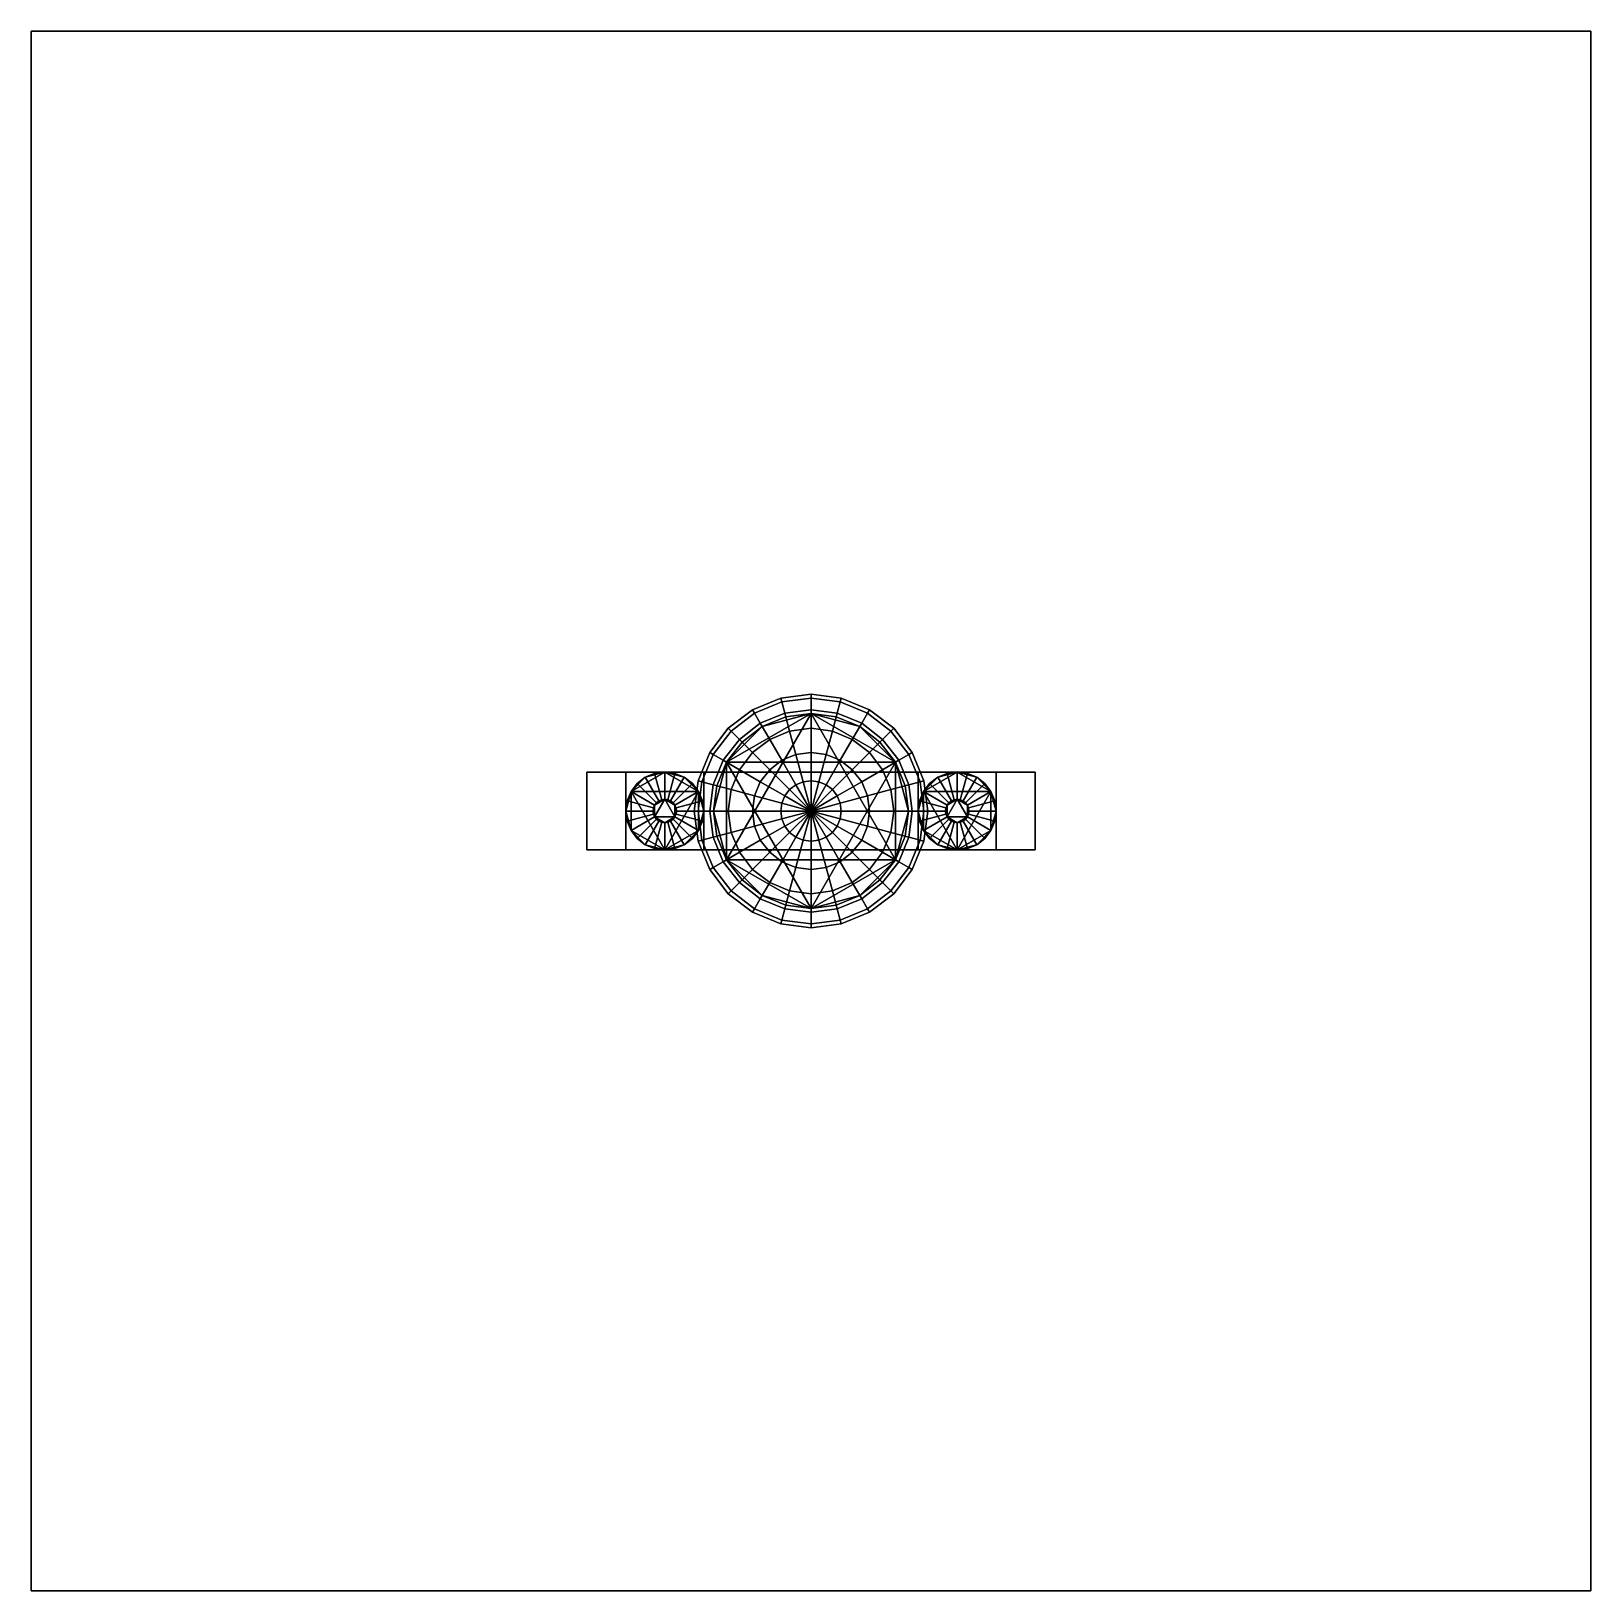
# Model space of a CAD drawing. Header units: metres. Extents: x -80 to 80, y -80 to 80.
import ezdxf

# ---------------------------------------------------------------- set-up
doc = ezdxf.new("R2010")
doc.units = ezdxf.units.M
for name, color, linetype in [('ARM_BASE', 3, 'Continuous'), ('ARM_GRIPPER', 6, 'Continuous'), ('ARM_JOINT', 5, 'Continuous'), ('ARM_LINK', 1, 'Continuous')]:
    doc.layers.add(name, color=color, linetype=linetype)

msp = doc.modelspace()

# ---------------------------------------------------------------- linework, layer by layer
at = {"layer": 'ARM_BASE'}
for points in [[(-80, -80), (-80, 80), (80, 80), (80, -80)], [(-80, 80), (-80, 80, 90), (80, 80, 90), (80, 80)], [(-80, -80), (-80, -80, 90), (-80, 80, 90), (-80, 80)], [(-80, -80, 90), (80, -80, 90), (80, 80, 90), (-80, 80, 90)], [(80, -80), (80, 80), (80, 80, 90), (80, -80, 90)], [(-80, -80), (80, -80), (80, -80, 90), (-80, -80, 90)]]:
    msp.add_3dface(points, dxfattribs=at)
at = {"layer": 'ARM_GRIPPER'}
for points in [[(-23, -4, 590), (-23, 4, 590), (23, 4, 590), (23, -4, 590)], [(-23, 4, 590), (-23, 4, 598), (23, 4, 598), (23, 4, 590)], [(-23, -4, 590), (-23, -4, 598), (-23, 4, 598), (-23, 4, 590)], [(-23, -4, 598), (23, -4, 598), (23, 4, 598), (-23, 4, 598)], [(-19, -4, 598), (-19, 4, 598), (-11, 4, 598), (-11, -4, 598)], [(-19, 4, 598), (-19, 4, 638), (-11, 4, 638), (-11, 4, 598)], [(-19, -4, 598), (-19, -4, 638), (-19, 4, 638), (-19, 4, 598)], [(-19, -4, 638), (-11, -4, 638), (-11, 4, 638), (-19, 4, 638)], [(-18.46, 2, 638), (-17, 3.46, 638), (-15, 4, 638)], [(-18.46, 2, 638), (-15, 4, 638), (-11.54, 2, 638)], [(-18.46, 2, 638), (-17.83, 2.83, 638), (-17, 3.46, 638)], [(-17, 3.46, 638), (-17.83, 2.83, 638), (-15.85, 0.85, 653), (-15.6, 1.04, 653)], [(-17, 3.46, 638), (-16.04, 3.86, 638), (-15, 4, 638)], [(-16.04, 3.86, 638), (-17, 3.46, 638), (-15.6, 1.04, 653), (-15.31, 1.16, 653)], [(-15, 4, 638), (-16.04, 3.86, 638), (-15.31, 1.16, 653), (-15, 1.2, 653)], [(-15, 4, 638), (-13.96, 3.86, 638), (-13, 3.46, 638)], [(-15, 4, 638), (-13, 3.46, 638), (-11.54, 2, 638)], [(-13.96, 3.86, 638), (-15, 4, 638), (-15, 1.2, 653), (-14.69, 1.16, 653)], [(-13, 3.46, 638), (-13.96, 3.86, 638), (-14.69, 1.16, 653), (-14.4, 1.04, 653)], [(-12.17, 2.83, 638), (-13, 3.46, 638), (-14.4, 1.04, 653), (-14.15, 0.85, 653)], [(-13, 3.46, 638), (-12.17, 2.83, 638), (-11.54, 2, 638)], [(-11, -4, 598), (-11, 4, 598), (-11, 4, 638), (-11, -4, 638)], [(11, -4, 598), (11, 4, 598), (19, 4, 598), (19, -4, 598)], [(11, 4, 598), (11, 4, 638), (19, 4, 638), (19, 4, 598)], [(11, -4, 598), (11, -4, 638), (11, 4, 638), (11, 4, 598)], [(11, -4, 638), (19, -4, 638), (19, 4, 638), (11, 4, 638)], [(11.54, 2, 638), (13, 3.46, 638), (15, 4, 638)], [(11.54, 2, 638), (15, 4, 638), (18.46, 2, 638)], [(11.54, 2, 638), (12.17, 2.83, 638), (13, 3.46, 638)], [(13, 3.46, 638), (12.17, 2.83, 638), (14.15, 0.85, 653), (14.4, 1.04, 653)], [(13, 3.46, 638), (13.96, 3.86, 638), (15, 4, 638)], [(13.96, 3.86, 638), (13, 3.46, 638), (14.4, 1.04, 653), (14.69, 1.16, 653)], [(15, 4, 638), (13.96, 3.86, 638), (14.69, 1.16, 653), (15, 1.2, 653)], [(15, 4, 638), (16.04, 3.86, 638), (17, 3.46, 638)], [(15, 4, 638), (17, 3.46, 638), (18.46, 2, 638)], [(16.04, 3.86, 638), (15, 4, 638), (15, 1.2, 653), (15.31, 1.16, 653)], [(17, 3.46, 638), (16.04, 3.86, 638), (15.31, 1.16, 653), (15.6, 1.04, 653)], [(17.83, 2.83, 638), (17, 3.46, 638), (15.6, 1.04, 653), (15.85, 0.85, 653)], [(17, 3.46, 638), (17.83, 2.83, 638), (18.46, 2, 638)], [(19, -4, 598), (19, 4, 598), (19, 4, 638), (19, -4, 638)], [(23, -4, 590), (23, 4, 590), (23, 4, 598), (23, -4, 598)], [(-19, 0, 638), (-18.86, 1.04, 638), (-18.46, 2, 638)], [(-18.46, -2, 638), (-19, 0, 638), (-18.46, 2, 638)], [(-18.46, 2, 638), (-18.86, 1.04, 638), (-16.16, 0.31, 653), (-16.04, 0.6, 653)], [(-17.83, 2.83, 638), (-18.46, 2, 638), (-16.04, 0.6, 653), (-15.85, 0.85, 653)], [(-15, -4, 638), (-18.46, -2, 638), (-18.46, 2, 638)], [(-11.54, 2, 638), (-15, -4, 638), (-18.46, 2, 638)], [(-11.54, 2, 638), (-11.54, -2, 638), (-15, -4, 638)], [(-11.54, 2, 638), (-12.17, 2.83, 638), (-14.15, 0.85, 653), (-13.96, 0.6, 653)], [(-11.14, 1.04, 638), (-11.54, 2, 638), (-13.96, 0.6, 653), (-13.84, 0.31, 653)], [(-11.54, 2, 638), (-11.14, 1.04, 638), (-11, 0, 638)], [(-11.54, 2, 638), (-11, 0, 638), (-11.54, -2, 638)], [(11, 0, 638), (11.14, 1.04, 638), (11.54, 2, 638)], [(11.54, -2, 638), (11, 0, 638), (11.54, 2, 638)], [(11.54, 2, 638), (11.14, 1.04, 638), (13.84, 0.31, 653), (13.96, 0.6, 653)], [(12.17, 2.83, 638), (11.54, 2, 638), (13.96, 0.6, 653), (14.15, 0.85, 653)], [(15, -4, 638), (11.54, -2, 638), (11.54, 2, 638)], [(18.46, 2, 638), (15, -4, 638), (11.54, 2, 638)], [(18.46, 2, 638), (18.46, -2, 638), (15, -4, 638)], [(18.46, 2, 638), (17.83, 2.83, 638), (15.85, 0.85, 653), (16.04, 0.6, 653)], [(18.86, 1.04, 638), (18.46, 2, 638), (16.04, 0.6, 653), (16.16, 0.31, 653)], [(18.46, 2, 638), (18.86, 1.04, 638), (19, 0, 638)], [(18.46, 2, 638), (19, 0, 638), (18.46, -2, 638)], [(-18.86, 1.04, 638), (-19, 0, 638), (-16.2, 0, 653), (-16.16, 0.31, 653)], [(-16.04, 0.6, 653), (-16.16, 0.31, 653), (-16.2, 0, 653)], [(-16.04, 0.6, 653), (-16.2, 0, 653), (-16.04, -0.6, 653)], [(-15, 1.2, 653), (-15.6, 1.04, 653), (-16.04, 0.6, 653)], [(-15, 1.2, 653), (-16.04, 0.6, 653), (-16.04, -0.6, 653)], [(-13.96, -0.6, 653), (-15, 1.2, 653), (-16.04, -0.6, 653)], [(-15.6, 1.04, 653), (-15.85, 0.85, 653), (-16.04, 0.6, 653)], [(-15, 1.2, 653), (-15.31, 1.16, 653), (-15.6, 1.04, 653)], [(-14.4, 1.04, 653), (-14.69, 1.16, 653), (-15, 1.2, 653)], [(-13.96, 0.6, 653), (-14.4, 1.04, 653), (-15, 1.2, 653)], [(-13.96, -0.6, 653), (-13.96, 0.6, 653), (-15, 1.2, 653)], [(-13.96, 0.6, 653), (-14.15, 0.85, 653), (-14.4, 1.04, 653)], [(-13.8, 0, 653), (-13.84, 0.31, 653), (-13.96, 0.6, 653)], [(-13.96, -0.6, 653), (-13.8, 0, 653), (-13.96, 0.6, 653)], [(-13.96, -0.6, 653), (-13.84, -0.31, 653), (-13.8, 0, 653)], [(-11, 0, 638), (-11.14, 1.04, 638), (-13.84, 0.31, 653), (-13.8, 0, 653)], [(-11.14, -1.04, 638), (-11, 0, 638), (-13.8, 0, 653), (-13.84, -0.31, 653)], [(-11, 0, 638), (-11.14, -1.04, 638), (-11.54, -2, 638)], [(11.14, 1.04, 638), (11, 0, 638), (13.8, 0, 653), (13.84, 0.31, 653)], [(13.96, 0.6, 653), (13.84, 0.31, 653), (13.8, 0, 653)], [(13.96, 0.6, 653), (13.8, 0, 653), (13.96, -0.6, 653)], [(15, 1.2, 653), (14.4, 1.04, 653), (13.96, 0.6, 653)], [(15, 1.2, 653), (13.96, 0.6, 653), (13.96, -0.6, 653)], [(16.04, -0.6, 653), (15, 1.2, 653), (13.96, -0.6, 653)], [(14.4, 1.04, 653), (14.15, 0.85, 653), (13.96, 0.6, 653)], [(15, 1.2, 653), (14.69, 1.16, 653), (14.4, 1.04, 653)], [(15.6, 1.04, 653), (15.31, 1.16, 653), (15, 1.2, 653)], [(16.04, 0.6, 653), (15.6, 1.04, 653), (15, 1.2, 653)], [(16.04, -0.6, 653), (16.04, 0.6, 653), (15, 1.2, 653)], [(16.04, 0.6, 653), (15.85, 0.85, 653), (15.6, 1.04, 653)], [(16.2, 0, 653), (16.16, 0.31, 653), (16.04, 0.6, 653)], [(16.04, -0.6, 653), (16.2, 0, 653), (16.04, 0.6, 653)], [(16.04, -0.6, 653), (16.16, -0.31, 653), (16.2, 0, 653)], [(19, 0, 638), (18.86, 1.04, 638), (16.16, 0.31, 653), (16.2, 0, 653)], [(18.86, -1.04, 638), (19, 0, 638), (16.2, 0, 653), (16.16, -0.31, 653)], [(19, 0, 638), (18.86, -1.04, 638), (18.46, -2, 638)], [(-18.46, -2, 638), (-18.86, -1.04, 638), (-19, 0, 638)], [(-19, 0, 638), (-18.86, -1.04, 638), (-16.16, -0.31, 653), (-16.2, 0, 653)], [(-18.86, -1.04, 638), (-18.46, -2, 638), (-16.04, -0.6, 653), (-16.16, -0.31, 653)], [(-18.46, -2, 638), (-17.83, -2.83, 638), (-15.85, -0.85, 653), (-16.04, -0.6, 653)], [(-17.83, -2.83, 638), (-17, -3.46, 638), (-15.6, -1.04, 653), (-15.85, -0.85, 653)], [(-17, -3.46, 638), (-16.04, -3.86, 638), (-15.31, -1.16, 653), (-15.6, -1.04, 653)], [(-16.2, 0, 653), (-16.16, -0.31, 653), (-16.04, -0.6, 653)], [(-16.04, -0.6, 653), (-15.85, -0.85, 653), (-15.6, -1.04, 653)], [(-16.04, -0.6, 653), (-15.6, -1.04, 653), (-15, -1.2, 653)], [(-16.04, -0.6, 653), (-15, -1.2, 653), (-13.96, -0.6, 653)], [(-16.04, -3.86, 638), (-15, -4, 638), (-15, -1.2, 653), (-15.31, -1.16, 653)], [(-15.6, -1.04, 653), (-15.31, -1.16, 653), (-15, -1.2, 653)], [(-15, -1.2, 653), (-14.4, -1.04, 653), (-13.96, -0.6, 653)], [(-15, -1.2, 653), (-14.69, -1.16, 653), (-14.4, -1.04, 653)], [(-15, -4, 638), (-13.96, -3.86, 638), (-14.69, -1.16, 653), (-15, -1.2, 653)], [(-13.96, -3.86, 638), (-13, -3.46, 638), (-14.4, -1.04, 653), (-14.69, -1.16, 653)], [(-14.4, -1.04, 653), (-14.15, -0.85, 653), (-13.96, -0.6, 653)], [(-13, -3.46, 638), (-12.17, -2.83, 638), (-14.15, -0.85, 653), (-14.4, -1.04, 653)], [(-12.17, -2.83, 638), (-11.54, -2, 638), (-13.96, -0.6, 653), (-14.15, -0.85, 653)], [(-11.54, -2, 638), (-11.14, -1.04, 638), (-13.84, -0.31, 653), (-13.96, -0.6, 653)], [(11.54, -2, 638), (11.14, -1.04, 638), (11, 0, 638)], [(11, 0, 638), (11.14, -1.04, 638), (13.84, -0.31, 653), (13.8, 0, 653)], [(11.14, -1.04, 638), (11.54, -2, 638), (13.96, -0.6, 653), (13.84, -0.31, 653)], [(11.54, -2, 638), (12.17, -2.83, 638), (14.15, -0.85, 653), (13.96, -0.6, 653)], [(12.17, -2.83, 638), (13, -3.46, 638), (14.4, -1.04, 653), (14.15, -0.85, 653)], [(13, -3.46, 638), (13.96, -3.86, 638), (14.69, -1.16, 653), (14.4, -1.04, 653)], [(13.8, 0, 653), (13.84, -0.31, 653), (13.96, -0.6, 653)], [(13.96, -0.6, 653), (14.15, -0.85, 653), (14.4, -1.04, 653)], [(13.96, -0.6, 653), (14.4, -1.04, 653), (15, -1.2, 653)], [(13.96, -0.6, 653), (15, -1.2, 653), (16.04, -0.6, 653)], [(13.96, -3.86, 638), (15, -4, 638), (15, -1.2, 653), (14.69, -1.16, 653)], [(14.4, -1.04, 653), (14.69, -1.16, 653), (15, -1.2, 653)], [(15, -1.2, 653), (15.6, -1.04, 653), (16.04, -0.6, 653)], [(15, -1.2, 653), (15.31, -1.16, 653), (15.6, -1.04, 653)], [(15, -4, 638), (16.04, -3.86, 638), (15.31, -1.16, 653), (15, -1.2, 653)], [(16.04, -3.86, 638), (17, -3.46, 638), (15.6, -1.04, 653), (15.31, -1.16, 653)], [(15.6, -1.04, 653), (15.85, -0.85, 653), (16.04, -0.6, 653)], [(17, -3.46, 638), (17.83, -2.83, 638), (15.85, -0.85, 653), (15.6, -1.04, 653)], [(17.83, -2.83, 638), (18.46, -2, 638), (16.04, -0.6, 653), (15.85, -0.85, 653)], [(18.46, -2, 638), (18.86, -1.04, 638), (16.16, -0.31, 653), (16.04, -0.6, 653)], [(-17, -3.46, 638), (-17.83, -2.83, 638), (-18.46, -2, 638)], [(-15, -4, 638), (-17, -3.46, 638), (-18.46, -2, 638)], [(-11.54, -2, 638), (-13, -3.46, 638), (-15, -4, 638)], [(-11.54, -2, 638), (-12.17, -2.83, 638), (-13, -3.46, 638)], [(13, -3.46, 638), (12.17, -2.83, 638), (11.54, -2, 638)], [(15, -4, 638), (13, -3.46, 638), (11.54, -2, 638)], [(18.46, -2, 638), (17, -3.46, 638), (15, -4, 638)], [(18.46, -2, 638), (17.83, -2.83, 638), (17, -3.46, 638)], [(-23, -4, 590), (23, -4, 590), (23, -4, 598), (-23, -4, 598)], [(-19, -4, 598), (-11, -4, 598), (-11, -4, 638), (-19, -4, 638)], [(-15, -4, 638), (-16.04, -3.86, 638), (-17, -3.46, 638)], [(-13, -3.46, 638), (-13.96, -3.86, 638), (-15, -4, 638)], [(11, -4, 598), (19, -4, 598), (19, -4, 638), (11, -4, 638)], [(15, -4, 638), (13.96, -3.86, 638), (13, -3.46, 638)], [(17, -3.46, 638), (16.04, -3.86, 638), (15, -4, 638)]]:
    msp.add_3dface(points, dxfattribs=at)
at = {"layer": 'ARM_JOINT'}
for points in [[(-3, 11.2, 86.89), (-5.8, 10.04, 86.89), (-6, 10.39, 90), (-3.11, 11.59, 90)], [(-3.11, 11.59, 90), (-6, 10.39, 90), (-5.8, 10.04, 93.11), (-3, 11.2, 93.11)], [(-3, 11.2, 226.89), (-5.8, 10.04, 226.89), (-6, 10.39, 230), (-3.11, 11.59, 230)], [(-3.11, 11.59, 230), (-6, 10.39, 230), (-5.8, 10.04, 233.11), (-3, 11.2, 233.11)], [(-3, 11.2, 346.89), (-5.8, 10.04, 346.89), (-6, 10.39, 350), (-3.11, 11.59, 350)], [(-3.11, 11.59, 350), (-6, 10.39, 350), (-5.8, 10.04, 353.11), (-3, 11.2, 353.11)], [(-3, 11.2, 446.89), (-5.8, 10.04, 446.89), (-6, 10.39, 450), (-3.11, 11.59, 450)], [(-3.11, 11.59, 450), (-6, 10.39, 450), (-5.8, 10.04, 453.11), (-3, 11.2, 453.11)], [(-3, 11.2, 526.89), (-5.8, 10.04, 526.89), (-6, 10.39, 530), (-3.11, 11.59, 530)], [(-3.11, 11.59, 530), (-6, 10.39, 530), (-5.8, 10.04, 533.11), (-3, 11.2, 533.11)], [(0, 11.59, 86.89), (-3, 11.2, 86.89), (-3.11, 11.59, 90), (0, 12, 90)], [(0, 12, 90), (-3.11, 11.59, 90), (-3, 11.2, 93.11), (0, 11.59, 93.11)], [(0, 11.59, 226.89), (-3, 11.2, 226.89), (-3.11, 11.59, 230), (0, 12, 230)], [(0, 12, 230), (-3.11, 11.59, 230), (-3, 11.2, 233.11), (0, 11.59, 233.11)], [(0, 11.59, 346.89), (-3, 11.2, 346.89), (-3.11, 11.59, 350), (0, 12, 350)], [(0, 12, 350), (-3.11, 11.59, 350), (-3, 11.2, 353.11), (0, 11.59, 353.11)], [(0, 11.59, 446.89), (-3, 11.2, 446.89), (-3.11, 11.59, 450), (0, 12, 450)], [(0, 12, 450), (-3.11, 11.59, 450), (-3, 11.2, 453.11), (0, 11.59, 453.11)], [(0, 11.59, 526.89), (-3, 11.2, 526.89), (-3.11, 11.59, 530), (0, 12, 530)], [(0, 12, 530), (-3.11, 11.59, 530), (-3, 11.2, 533.11), (0, 11.59, 533.11)], [(0, 10.39, 84), (-2.69, 10.04, 84), (-3, 11.2, 86.89), (0, 11.59, 86.89)], [(0, 11.59, 93.11), (-3, 11.2, 93.11), (-2.69, 10.04, 96), (0, 10.39, 96)], [(0, 10.39, 224), (-2.69, 10.04, 224), (-3, 11.2, 226.89), (0, 11.59, 226.89)], [(0, 11.59, 233.11), (-3, 11.2, 233.11), (-2.69, 10.04, 236), (0, 10.39, 236)], [(0, 10.39, 344), (-2.69, 10.04, 344), (-3, 11.2, 346.89), (0, 11.59, 346.89)], [(0, 11.59, 353.11), (-3, 11.2, 353.11), (-2.69, 10.04, 356), (0, 10.39, 356)], [(0, 10.39, 444), (-2.69, 10.04, 444), (-3, 11.2, 446.89), (0, 11.59, 446.89)], [(0, 11.59, 453.11), (-3, 11.2, 453.11), (-2.69, 10.04, 456), (0, 10.39, 456)], [(0, 10.39, 524), (-2.69, 10.04, 524), (-3, 11.2, 526.89), (0, 11.59, 526.89)], [(0, 11.59, 533.11), (-3, 11.2, 533.11), (-2.69, 10.04, 536), (0, 10.39, 536)], [(3, 11.2, 86.89), (0, 11.59, 86.89), (0, 12, 90), (3.11, 11.59, 90)], [(3.11, 11.59, 90), (0, 12, 90), (0, 11.59, 93.11), (3, 11.2, 93.11)], [(3, 11.2, 226.89), (0, 11.59, 226.89), (0, 12, 230), (3.11, 11.59, 230)], [(3.11, 11.59, 230), (0, 12, 230), (0, 11.59, 233.11), (3, 11.2, 233.11)], [(3, 11.2, 346.89), (0, 11.59, 346.89), (0, 12, 350), (3.11, 11.59, 350)], [(3.11, 11.59, 350), (0, 12, 350), (0, 11.59, 353.11), (3, 11.2, 353.11)], [(3, 11.2, 446.89), (0, 11.59, 446.89), (0, 12, 450), (3.11, 11.59, 450)], [(3.11, 11.59, 450), (0, 12, 450), (0, 11.59, 453.11), (3, 11.2, 453.11)], [(3, 11.2, 526.89), (0, 11.59, 526.89), (0, 12, 530), (3.11, 11.59, 530)], [(3.11, 11.59, 530), (0, 12, 530), (0, 11.59, 533.11), (3, 11.2, 533.11)], [(2.69, 10.04, 84), (0, 10.39, 84), (0, 11.59, 86.89), (3, 11.2, 86.89)], [(3, 11.2, 93.11), (0, 11.59, 93.11), (0, 10.39, 96), (2.69, 10.04, 96)], [(2.69, 10.04, 224), (0, 10.39, 224), (0, 11.59, 226.89), (3, 11.2, 226.89)], [(3, 11.2, 233.11), (0, 11.59, 233.11), (0, 10.39, 236), (2.69, 10.04, 236)], [(2.69, 10.04, 344), (0, 10.39, 344), (0, 11.59, 346.89), (3, 11.2, 346.89)], [(3, 11.2, 353.11), (0, 11.59, 353.11), (0, 10.39, 356), (2.69, 10.04, 356)], [(2.69, 10.04, 444), (0, 10.39, 444), (0, 11.59, 446.89), (3, 11.2, 446.89)], [(3, 11.2, 453.11), (0, 11.59, 453.11), (0, 10.39, 456), (2.69, 10.04, 456)], [(2.69, 10.04, 524), (0, 10.39, 524), (0, 11.59, 526.89), (3, 11.2, 526.89)], [(3, 11.2, 533.11), (0, 11.59, 533.11), (0, 10.39, 536), (2.69, 10.04, 536)], [(5.8, 10.04, 86.89), (3, 11.2, 86.89), (3.11, 11.59, 90), (6, 10.39, 90)], [(6, 10.39, 90), (3.11, 11.59, 90), (3, 11.2, 93.11), (5.8, 10.04, 93.11)], [(5.8, 10.04, 226.89), (3, 11.2, 226.89), (3.11, 11.59, 230), (6, 10.39, 230)], [(6, 10.39, 230), (3.11, 11.59, 230), (3, 11.2, 233.11), (5.8, 10.04, 233.11)], [(5.8, 10.04, 346.89), (3, 11.2, 346.89), (3.11, 11.59, 350), (6, 10.39, 350)], [(6, 10.39, 350), (3.11, 11.59, 350), (3, 11.2, 353.11), (5.8, 10.04, 353.11)], [(5.8, 10.04, 446.89), (3, 11.2, 446.89), (3.11, 11.59, 450), (6, 10.39, 450)], [(6, 10.39, 450), (3.11, 11.59, 450), (3, 11.2, 453.11), (5.8, 10.04, 453.11)], [(5.8, 10.04, 526.89), (3, 11.2, 526.89), (3.11, 11.59, 530), (6, 10.39, 530)], [(6, 10.39, 530), (3.11, 11.59, 530), (3, 11.2, 533.11), (5.8, 10.04, 533.11)], [(-5.8, 10.04, 86.89), (-8.2, 8.2, 86.89), (-8.49, 8.49, 90), (-6, 10.39, 90)], [(-6, 10.39, 90), (-8.49, 8.49, 90), (-8.2, 8.2, 93.11), (-5.8, 10.04, 93.11)], [(-5.8, 10.04, 226.89), (-8.2, 8.2, 226.89), (-8.49, 8.49, 230), (-6, 10.39, 230)], [(-6, 10.39, 230), (-8.49, 8.49, 230), (-8.2, 8.2, 233.11), (-5.8, 10.04, 233.11)], [(-5.8, 10.04, 346.89), (-8.2, 8.2, 346.89), (-8.49, 8.49, 350), (-6, 10.39, 350)], [(-6, 10.39, 350), (-8.49, 8.49, 350), (-8.2, 8.2, 353.11), (-5.8, 10.04, 353.11)], [(-5.8, 10.04, 446.89), (-8.2, 8.2, 446.89), (-8.49, 8.49, 450), (-6, 10.39, 450)], [(-6, 10.39, 450), (-8.49, 8.49, 450), (-8.2, 8.2, 453.11), (-5.8, 10.04, 453.11)], [(-5.8, 10.04, 526.89), (-8.2, 8.2, 526.89), (-8.49, 8.49, 530), (-6, 10.39, 530)], [(-6, 10.39, 530), (-8.49, 8.49, 530), (-8.2, 8.2, 533.11), (-5.8, 10.04, 533.11)], [(-5.2, 9, 84), (-7.35, 7.35, 84), (-8.2, 8.2, 86.89), (-5.8, 10.04, 86.89)], [(-5.8, 10.04, 93.11), (-8.2, 8.2, 93.11), (-7.35, 7.35, 96), (-5.2, 9, 96)], [(-5.2, 9, 224), (-7.35, 7.35, 224), (-8.2, 8.2, 226.89), (-5.8, 10.04, 226.89)], [(-5.8, 10.04, 233.11), (-8.2, 8.2, 233.11), (-7.35, 7.35, 236), (-5.2, 9, 236)], [(-5.2, 9, 344), (-7.35, 7.35, 344), (-8.2, 8.2, 346.89), (-5.8, 10.04, 346.89)], [(-5.8, 10.04, 353.11), (-8.2, 8.2, 353.11), (-7.35, 7.35, 356), (-5.2, 9, 356)], [(-5.2, 9, 444), (-7.35, 7.35, 444), (-8.2, 8.2, 446.89), (-5.8, 10.04, 446.89)], [(-5.8, 10.04, 453.11), (-8.2, 8.2, 453.11), (-7.35, 7.35, 456), (-5.2, 9, 456)], [(-5.2, 9, 524), (-7.35, 7.35, 524), (-8.2, 8.2, 526.89), (-5.8, 10.04, 526.89)], [(-5.8, 10.04, 533.11), (-8.2, 8.2, 533.11), (-7.35, 7.35, 536), (-5.2, 9, 536)], [(-2.69, 10.04, 84), (-5.2, 9, 84), (-5.8, 10.04, 86.89), (-3, 11.2, 86.89)], [(-3, 11.2, 93.11), (-5.8, 10.04, 93.11), (-5.2, 9, 96), (-2.69, 10.04, 96)], [(-2.69, 10.04, 224), (-5.2, 9, 224), (-5.8, 10.04, 226.89), (-3, 11.2, 226.89)], [(-3, 11.2, 233.11), (-5.8, 10.04, 233.11), (-5.2, 9, 236), (-2.69, 10.04, 236)], [(-2.69, 10.04, 344), (-5.2, 9, 344), (-5.8, 10.04, 346.89), (-3, 11.2, 346.89)], [(-3, 11.2, 353.11), (-5.8, 10.04, 353.11), (-5.2, 9, 356), (-2.69, 10.04, 356)], [(-2.69, 10.04, 444), (-5.2, 9, 444), (-5.8, 10.04, 446.89), (-3, 11.2, 446.89)], [(-3, 11.2, 453.11), (-5.8, 10.04, 453.11), (-5.2, 9, 456), (-2.69, 10.04, 456)], [(-2.69, 10.04, 524), (-5.2, 9, 524), (-5.8, 10.04, 526.89), (-3, 11.2, 526.89)], [(-3, 11.2, 533.11), (-5.8, 10.04, 533.11), (-5.2, 9, 536), (-2.69, 10.04, 536)], [(-2.2, 8.2, 81.51), (-4.24, 7.35, 81.51), (-5.2, 9, 84), (-2.69, 10.04, 84)], [(-2.69, 10.04, 96), (-5.2, 9, 96), (-4.24, 7.35, 98.49), (-2.2, 8.2, 98.49)], [(-2.2, 8.2, 221.51), (-4.24, 7.35, 221.51), (-5.2, 9, 224), (-2.69, 10.04, 224)], [(-2.69, 10.04, 236), (-5.2, 9, 236), (-4.24, 7.35, 238.49), (-2.2, 8.2, 238.49)], [(-2.2, 8.2, 341.51), (-4.24, 7.35, 341.51), (-5.2, 9, 344), (-2.69, 10.04, 344)], [(-2.69, 10.04, 356), (-5.2, 9, 356), (-4.24, 7.35, 358.49), (-2.2, 8.2, 358.49)], [(-2.2, 8.2, 441.51), (-4.24, 7.35, 441.51), (-5.2, 9, 444), (-2.69, 10.04, 444)], [(-2.69, 10.04, 456), (-5.2, 9, 456), (-4.24, 7.35, 458.49), (-2.2, 8.2, 458.49)], [(-2.2, 8.2, 521.51), (-4.24, 7.35, 521.51), (-5.2, 9, 524), (-2.69, 10.04, 524)], [(-2.69, 10.04, 536), (-5.2, 9, 536), (-4.24, 7.35, 538.49), (-2.2, 8.2, 538.49)], [(0, 8.49, 81.51), (-2.2, 8.2, 81.51), (-2.69, 10.04, 84), (0, 10.39, 84)], [(0, 10.39, 96), (-2.69, 10.04, 96), (-2.2, 8.2, 98.49), (0, 8.49, 98.49)], [(0, 8.49, 221.51), (-2.2, 8.2, 221.51), (-2.69, 10.04, 224), (0, 10.39, 224)], [(0, 10.39, 236), (-2.69, 10.04, 236), (-2.2, 8.2, 238.49), (0, 8.49, 238.49)], [(0, 8.49, 341.51), (-2.2, 8.2, 341.51), (-2.69, 10.04, 344), (0, 10.39, 344)], [(0, 10.39, 356), (-2.69, 10.04, 356), (-2.2, 8.2, 358.49), (0, 8.49, 358.49)], [(0, 8.49, 441.51), (-2.2, 8.2, 441.51), (-2.69, 10.04, 444), (0, 10.39, 444)], [(0, 10.39, 456), (-2.69, 10.04, 456), (-2.2, 8.2, 458.49), (0, 8.49, 458.49)], [(0, 8.49, 521.51), (-2.2, 8.2, 521.51), (-2.69, 10.04, 524), (0, 10.39, 524)], [(0, 10.39, 536), (-2.69, 10.04, 536), (-2.2, 8.2, 538.49), (0, 8.49, 538.49)], [(2.2, 8.2, 81.51), (0, 8.49, 81.51), (0, 10.39, 84), (2.69, 10.04, 84)], [(2.69, 10.04, 96), (0, 10.39, 96), (0, 8.49, 98.49), (2.2, 8.2, 98.49)], [(2.2, 8.2, 221.51), (0, 8.49, 221.51), (0, 10.39, 224), (2.69, 10.04, 224)], [(2.69, 10.04, 236), (0, 10.39, 236), (0, 8.49, 238.49), (2.2, 8.2, 238.49)], [(2.2, 8.2, 341.51), (0, 8.49, 341.51), (0, 10.39, 344), (2.69, 10.04, 344)], [(2.69, 10.04, 356), (0, 10.39, 356), (0, 8.49, 358.49), (2.2, 8.2, 358.49)], [(2.2, 8.2, 441.51), (0, 8.49, 441.51), (0, 10.39, 444), (2.69, 10.04, 444)], [(2.69, 10.04, 456), (0, 10.39, 456), (0, 8.49, 458.49), (2.2, 8.2, 458.49)], [(2.2, 8.2, 521.51), (0, 8.49, 521.51), (0, 10.39, 524), (2.69, 10.04, 524)], [(2.69, 10.04, 536), (0, 10.39, 536), (0, 8.49, 538.49), (2.2, 8.2, 538.49)], [(4.24, 7.35, 81.51), (2.2, 8.2, 81.51), (2.69, 10.04, 84), (5.2, 9, 84)], [(5.2, 9, 96), (2.69, 10.04, 96), (2.2, 8.2, 98.49), (4.24, 7.35, 98.49)], [(4.24, 7.35, 221.51), (2.2, 8.2, 221.51), (2.69, 10.04, 224), (5.2, 9, 224)], [(5.2, 9, 236), (2.69, 10.04, 236), (2.2, 8.2, 238.49), (4.24, 7.35, 238.49)], [(4.24, 7.35, 341.51), (2.2, 8.2, 341.51), (2.69, 10.04, 344), (5.2, 9, 344)], [(5.2, 9, 356), (2.69, 10.04, 356), (2.2, 8.2, 358.49), (4.24, 7.35, 358.49)], [(4.24, 7.35, 441.51), (2.2, 8.2, 441.51), (2.69, 10.04, 444), (5.2, 9, 444)], [(5.2, 9, 456), (2.69, 10.04, 456), (2.2, 8.2, 458.49), (4.24, 7.35, 458.49)], [(4.24, 7.35, 521.51), (2.2, 8.2, 521.51), (2.69, 10.04, 524), (5.2, 9, 524)], [(5.2, 9, 536), (2.69, 10.04, 536), (2.2, 8.2, 538.49), (4.24, 7.35, 538.49)], [(5.2, 9, 84), (2.69, 10.04, 84), (3, 11.2, 86.89), (5.8, 10.04, 86.89)], [(5.8, 10.04, 93.11), (3, 11.2, 93.11), (2.69, 10.04, 96), (5.2, 9, 96)], [(5.2, 9, 224), (2.69, 10.04, 224), (3, 11.2, 226.89), (5.8, 10.04, 226.89)], [(5.8, 10.04, 233.11), (3, 11.2, 233.11), (2.69, 10.04, 236), (5.2, 9, 236)], [(5.2, 9, 344), (2.69, 10.04, 344), (3, 11.2, 346.89), (5.8, 10.04, 346.89)], [(5.8, 10.04, 353.11), (3, 11.2, 353.11), (2.69, 10.04, 356), (5.2, 9, 356)], [(5.2, 9, 444), (2.69, 10.04, 444), (3, 11.2, 446.89), (5.8, 10.04, 446.89)], [(5.8, 10.04, 453.11), (3, 11.2, 453.11), (2.69, 10.04, 456), (5.2, 9, 456)], [(5.2, 9, 524), (2.69, 10.04, 524), (3, 11.2, 526.89), (5.8, 10.04, 526.89)], [(5.8, 10.04, 533.11), (3, 11.2, 533.11), (2.69, 10.04, 536), (5.2, 9, 536)], [(7.35, 7.35, 84), (5.2, 9, 84), (5.8, 10.04, 86.89), (8.2, 8.2, 86.89)], [(8.2, 8.2, 93.11), (5.8, 10.04, 93.11), (5.2, 9, 96), (7.35, 7.35, 96)], [(7.35, 7.35, 224), (5.2, 9, 224), (5.8, 10.04, 226.89), (8.2, 8.2, 226.89)], [(8.2, 8.2, 233.11), (5.8, 10.04, 233.11), (5.2, 9, 236), (7.35, 7.35, 236)], [(7.35, 7.35, 344), (5.2, 9, 344), (5.8, 10.04, 346.89), (8.2, 8.2, 346.89)], [(8.2, 8.2, 353.11), (5.8, 10.04, 353.11), (5.2, 9, 356), (7.35, 7.35, 356)], [(7.35, 7.35, 444), (5.2, 9, 444), (5.8, 10.04, 446.89), (8.2, 8.2, 446.89)], [(8.2, 8.2, 453.11), (5.8, 10.04, 453.11), (5.2, 9, 456), (7.35, 7.35, 456)], [(7.35, 7.35, 524), (5.2, 9, 524), (5.8, 10.04, 526.89), (8.2, 8.2, 526.89)], [(8.2, 8.2, 533.11), (5.8, 10.04, 533.11), (5.2, 9, 536), (7.35, 7.35, 536)], [(8.2, 8.2, 86.89), (5.8, 10.04, 86.89), (6, 10.39, 90), (8.49, 8.49, 90)], [(8.49, 8.49, 90), (6, 10.39, 90), (5.8, 10.04, 93.11), (8.2, 8.2, 93.11)], [(8.2, 8.2, 226.89), (5.8, 10.04, 226.89), (6, 10.39, 230), (8.49, 8.49, 230)], [(8.49, 8.49, 230), (6, 10.39, 230), (5.8, 10.04, 233.11), (8.2, 8.2, 233.11)], [(8.2, 8.2, 346.89), (5.8, 10.04, 346.89), (6, 10.39, 350), (8.49, 8.49, 350)], [(8.49, 8.49, 350), (6, 10.39, 350), (5.8, 10.04, 353.11), (8.2, 8.2, 353.11)], [(8.2, 8.2, 446.89), (5.8, 10.04, 446.89), (6, 10.39, 450), (8.49, 8.49, 450)], [(8.49, 8.49, 450), (6, 10.39, 450), (5.8, 10.04, 453.11), (8.2, 8.2, 453.11)], [(8.2, 8.2, 526.89), (5.8, 10.04, 526.89), (6, 10.39, 530), (8.49, 8.49, 530)], [(8.49, 8.49, 530), (6, 10.39, 530), (5.8, 10.04, 533.11), (8.2, 8.2, 533.11)], [(-8.2, 8.2, 86.89), (-10.04, 5.8, 86.89), (-10.39, 6, 90), (-8.49, 8.49, 90)], [(-8.49, 8.49, 90), (-10.39, 6, 90), (-10.04, 5.8, 93.11), (-8.2, 8.2, 93.11)], [(-8.2, 8.2, 226.89), (-10.04, 5.8, 226.89), (-10.39, 6, 230), (-8.49, 8.49, 230)], [(-8.49, 8.49, 230), (-10.39, 6, 230), (-10.04, 5.8, 233.11), (-8.2, 8.2, 233.11)], [(-8.2, 8.2, 346.89), (-10.04, 5.8, 346.89), (-10.39, 6, 350), (-8.49, 8.49, 350)], [(-8.49, 8.49, 350), (-10.39, 6, 350), (-10.04, 5.8, 353.11), (-8.2, 8.2, 353.11)], [(-8.2, 8.2, 446.89), (-10.04, 5.8, 446.89), (-10.39, 6, 450), (-8.49, 8.49, 450)], [(-8.49, 8.49, 450), (-10.39, 6, 450), (-10.04, 5.8, 453.11), (-8.2, 8.2, 453.11)], [(-8.2, 8.2, 526.89), (-10.04, 5.8, 526.89), (-10.39, 6, 530), (-8.49, 8.49, 530)], [(-8.49, 8.49, 530), (-10.39, 6, 530), (-10.04, 5.8, 533.11), (-8.2, 8.2, 533.11)], [(-7.35, 7.35, 84), (-9, 5.2, 84), (-10.04, 5.8, 86.89), (-8.2, 8.2, 86.89)], [(-8.2, 8.2, 93.11), (-10.04, 5.8, 93.11), (-9, 5.2, 96), (-7.35, 7.35, 96)], [(-7.35, 7.35, 224), (-9, 5.2, 224), (-10.04, 5.8, 226.89), (-8.2, 8.2, 226.89)], [(-8.2, 8.2, 233.11), (-10.04, 5.8, 233.11), (-9, 5.2, 236), (-7.35, 7.35, 236)], [(-7.35, 7.35, 344), (-9, 5.2, 344), (-10.04, 5.8, 346.89), (-8.2, 8.2, 346.89)], [(-8.2, 8.2, 353.11), (-10.04, 5.8, 353.11), (-9, 5.2, 356), (-7.35, 7.35, 356)], [(-7.35, 7.35, 444), (-9, 5.2, 444), (-10.04, 5.8, 446.89), (-8.2, 8.2, 446.89)], [(-8.2, 8.2, 453.11), (-10.04, 5.8, 453.11), (-9, 5.2, 456), (-7.35, 7.35, 456)], [(-7.35, 7.35, 524), (-9, 5.2, 524), (-10.04, 5.8, 526.89), (-8.2, 8.2, 526.89)], [(-8.2, 8.2, 533.11), (-10.04, 5.8, 533.11), (-9, 5.2, 536), (-7.35, 7.35, 536)], [(-4.24, 7.35, 81.51), (-6, 6, 81.51), (-7.35, 7.35, 84), (-5.2, 9, 84)], [(-5.2, 9, 96), (-7.35, 7.35, 96), (-6, 6, 98.49), (-4.24, 7.35, 98.49)], [(-4.24, 7.35, 221.51), (-6, 6, 221.51), (-7.35, 7.35, 224), (-5.2, 9, 224)], [(-5.2, 9, 236), (-7.35, 7.35, 236), (-6, 6, 238.49), (-4.24, 7.35, 238.49)], [(-4.24, 7.35, 341.51), (-6, 6, 341.51), (-7.35, 7.35, 344), (-5.2, 9, 344)], [(-5.2, 9, 356), (-7.35, 7.35, 356), (-6, 6, 358.49), (-4.24, 7.35, 358.49)], [(-4.24, 7.35, 441.51), (-6, 6, 441.51), (-7.35, 7.35, 444), (-5.2, 9, 444)], [(-5.2, 9, 456), (-7.35, 7.35, 456), (-6, 6, 458.49), (-4.24, 7.35, 458.49)], [(-4.24, 7.35, 521.51), (-6, 6, 521.51), (-7.35, 7.35, 524), (-5.2, 9, 524)], [(-5.2, 9, 536), (-7.35, 7.35, 536), (-6, 6, 538.49), (-4.24, 7.35, 538.49)], [(-1.55, 5.8, 79.61), (-3, 5.2, 79.61), (-4.24, 7.35, 81.51), (-2.2, 8.2, 81.51)], [(-2.2, 8.2, 98.49), (-4.24, 7.35, 98.49), (-3, 5.2, 100.39), (-1.55, 5.8, 100.39)], [(-1.55, 5.8, 219.61), (-3, 5.2, 219.61), (-4.24, 7.35, 221.51), (-2.2, 8.2, 221.51)], [(-2.2, 8.2, 238.49), (-4.24, 7.35, 238.49), (-3, 5.2, 240.39), (-1.55, 5.8, 240.39)], [(-1.55, 5.8, 339.61), (-3, 5.2, 339.61), (-4.24, 7.35, 341.51), (-2.2, 8.2, 341.51)], [(-2.2, 8.2, 358.49), (-4.24, 7.35, 358.49), (-3, 5.2, 360.39), (-1.55, 5.8, 360.39)], [(-1.55, 5.8, 439.61), (-3, 5.2, 439.61), (-4.24, 7.35, 441.51), (-2.2, 8.2, 441.51)], [(-2.2, 8.2, 458.49), (-4.24, 7.35, 458.49), (-3, 5.2, 460.39), (-1.55, 5.8, 460.39)], [(-1.55, 5.8, 519.61), (-3, 5.2, 519.61), (-4.24, 7.35, 521.51), (-2.2, 8.2, 521.51)], [(-2.2, 8.2, 538.49), (-4.24, 7.35, 538.49), (-3, 5.2, 540.39), (-1.55, 5.8, 540.39)], [(0, 6, 79.61), (-1.55, 5.8, 79.61), (-2.2, 8.2, 81.51), (0, 8.49, 81.51)], [(0, 8.49, 98.49), (-2.2, 8.2, 98.49), (-1.55, 5.8, 100.39), (0, 6, 100.39)], [(0, 6, 219.61), (-1.55, 5.8, 219.61), (-2.2, 8.2, 221.51), (0, 8.49, 221.51)], [(0, 8.49, 238.49), (-2.2, 8.2, 238.49), (-1.55, 5.8, 240.39), (0, 6, 240.39)], [(0, 6, 339.61), (-1.55, 5.8, 339.61), (-2.2, 8.2, 341.51), (0, 8.49, 341.51)], [(0, 8.49, 358.49), (-2.2, 8.2, 358.49), (-1.55, 5.8, 360.39), (0, 6, 360.39)], [(0, 6, 439.61), (-1.55, 5.8, 439.61), (-2.2, 8.2, 441.51), (0, 8.49, 441.51)], [(0, 8.49, 458.49), (-2.2, 8.2, 458.49), (-1.55, 5.8, 460.39), (0, 6, 460.39)], [(0, 6, 519.61), (-1.55, 5.8, 519.61), (-2.2, 8.2, 521.51), (0, 8.49, 521.51)], [(0, 8.49, 538.49), (-2.2, 8.2, 538.49), (-1.55, 5.8, 540.39), (0, 6, 540.39)], [(1.55, 5.8, 79.61), (0, 6, 79.61), (0, 8.49, 81.51), (2.2, 8.2, 81.51)], [(2.2, 8.2, 98.49), (0, 8.49, 98.49), (0, 6, 100.39), (1.55, 5.8, 100.39)], [(1.55, 5.8, 219.61), (0, 6, 219.61), (0, 8.49, 221.51), (2.2, 8.2, 221.51)], [(2.2, 8.2, 238.49), (0, 8.49, 238.49), (0, 6, 240.39), (1.55, 5.8, 240.39)], [(1.55, 5.8, 339.61), (0, 6, 339.61), (0, 8.49, 341.51), (2.2, 8.2, 341.51)], [(2.2, 8.2, 358.49), (0, 8.49, 358.49), (0, 6, 360.39), (1.55, 5.8, 360.39)], [(1.55, 5.8, 439.61), (0, 6, 439.61), (0, 8.49, 441.51), (2.2, 8.2, 441.51)], [(2.2, 8.2, 458.49), (0, 8.49, 458.49), (0, 6, 460.39), (1.55, 5.8, 460.39)], [(1.55, 5.8, 519.61), (0, 6, 519.61), (0, 8.49, 521.51), (2.2, 8.2, 521.51)], [(2.2, 8.2, 538.49), (0, 8.49, 538.49), (0, 6, 540.39), (1.55, 5.8, 540.39)], [(3, 5.2, 79.61), (1.55, 5.8, 79.61), (2.2, 8.2, 81.51), (4.24, 7.35, 81.51)], [(4.24, 7.35, 98.49), (2.2, 8.2, 98.49), (1.55, 5.8, 100.39), (3, 5.2, 100.39)], [(3, 5.2, 219.61), (1.55, 5.8, 219.61), (2.2, 8.2, 221.51), (4.24, 7.35, 221.51)], [(4.24, 7.35, 238.49), (2.2, 8.2, 238.49), (1.55, 5.8, 240.39), (3, 5.2, 240.39)], [(3, 5.2, 339.61), (1.55, 5.8, 339.61), (2.2, 8.2, 341.51), (4.24, 7.35, 341.51)], [(4.24, 7.35, 358.49), (2.2, 8.2, 358.49), (1.55, 5.8, 360.39), (3, 5.2, 360.39)], [(3, 5.2, 439.61), (1.55, 5.8, 439.61), (2.2, 8.2, 441.51), (4.24, 7.35, 441.51)], [(4.24, 7.35, 458.49), (2.2, 8.2, 458.49), (1.55, 5.8, 460.39), (3, 5.2, 460.39)], [(3, 5.2, 519.61), (1.55, 5.8, 519.61), (2.2, 8.2, 521.51), (4.24, 7.35, 521.51)], [(4.24, 7.35, 538.49), (2.2, 8.2, 538.49), (1.55, 5.8, 540.39), (3, 5.2, 540.39)], [(6, 6, 81.51), (4.24, 7.35, 81.51), (5.2, 9, 84), (7.35, 7.35, 84)], [(7.35, 7.35, 96), (5.2, 9, 96), (4.24, 7.35, 98.49), (6, 6, 98.49)], [(6, 6, 221.51), (4.24, 7.35, 221.51), (5.2, 9, 224), (7.35, 7.35, 224)], [(7.35, 7.35, 236), (5.2, 9, 236), (4.24, 7.35, 238.49), (6, 6, 238.49)], [(6, 6, 341.51), (4.24, 7.35, 341.51), (5.2, 9, 344), (7.35, 7.35, 344)], [(7.35, 7.35, 356), (5.2, 9, 356), (4.24, 7.35, 358.49), (6, 6, 358.49)], [(6, 6, 441.51), (4.24, 7.35, 441.51), (5.2, 9, 444), (7.35, 7.35, 444)], [(7.35, 7.35, 456), (5.2, 9, 456), (4.24, 7.35, 458.49), (6, 6, 458.49)], [(6, 6, 521.51), (4.24, 7.35, 521.51), (5.2, 9, 524), (7.35, 7.35, 524)], [(7.35, 7.35, 536), (5.2, 9, 536), (4.24, 7.35, 538.49), (6, 6, 538.49)], [(9, 5.2, 84), (7.35, 7.35, 84), (8.2, 8.2, 86.89), (10.04, 5.8, 86.89)], [(10.04, 5.8, 93.11), (8.2, 8.2, 93.11), (7.35, 7.35, 96), (9, 5.2, 96)], [(9, 5.2, 224), (7.35, 7.35, 224), (8.2, 8.2, 226.89), (10.04, 5.8, 226.89)], [(10.04, 5.8, 233.11), (8.2, 8.2, 233.11), (7.35, 7.35, 236), (9, 5.2, 236)], [(9, 5.2, 344), (7.35, 7.35, 344), (8.2, 8.2, 346.89), (10.04, 5.8, 346.89)], [(10.04, 5.8, 353.11), (8.2, 8.2, 353.11), (7.35, 7.35, 356), (9, 5.2, 356)], [(9, 5.2, 444), (7.35, 7.35, 444), (8.2, 8.2, 446.89), (10.04, 5.8, 446.89)], [(10.04, 5.8, 453.11), (8.2, 8.2, 453.11), (7.35, 7.35, 456), (9, 5.2, 456)], [(9, 5.2, 524), (7.35, 7.35, 524), (8.2, 8.2, 526.89), (10.04, 5.8, 526.89)], [(10.04, 5.8, 533.11), (8.2, 8.2, 533.11), (7.35, 7.35, 536), (9, 5.2, 536)], [(10.04, 5.8, 86.89), (8.2, 8.2, 86.89), (8.49, 8.49, 90), (10.39, 6, 90)], [(10.39, 6, 90), (8.49, 8.49, 90), (8.2, 8.2, 93.11), (10.04, 5.8, 93.11)], [(10.04, 5.8, 226.89), (8.2, 8.2, 226.89), (8.49, 8.49, 230), (10.39, 6, 230)], [(10.39, 6, 230), (8.49, 8.49, 230), (8.2, 8.2, 233.11), (10.04, 5.8, 233.11)], [(10.04, 5.8, 346.89), (8.2, 8.2, 346.89), (8.49, 8.49, 350), (10.39, 6, 350)], [(10.39, 6, 350), (8.49, 8.49, 350), (8.2, 8.2, 353.11), (10.04, 5.8, 353.11)], [(10.04, 5.8, 446.89), (8.2, 8.2, 446.89), (8.49, 8.49, 450), (10.39, 6, 450)], [(10.39, 6, 450), (8.49, 8.49, 450), (8.2, 8.2, 453.11), (10.04, 5.8, 453.11)], [(10.04, 5.8, 526.89), (8.2, 8.2, 526.89), (8.49, 8.49, 530), (10.39, 6, 530)], [(10.39, 6, 530), (8.49, 8.49, 530), (8.2, 8.2, 533.11), (10.04, 5.8, 533.11)], [(-6, 6, 81.51), (-7.35, 4.24, 81.51), (-9, 5.2, 84), (-7.35, 7.35, 84)], [(-7.35, 7.35, 96), (-9, 5.2, 96), (-7.35, 4.24, 98.49), (-6, 6, 98.49)], [(-6, 6, 221.51), (-7.35, 4.24, 221.51), (-9, 5.2, 224), (-7.35, 7.35, 224)], [(-7.35, 7.35, 236), (-9, 5.2, 236), (-7.35, 4.24, 238.49), (-6, 6, 238.49)], [(-6, 6, 341.51), (-7.35, 4.24, 341.51), (-9, 5.2, 344), (-7.35, 7.35, 344)], [(-7.35, 7.35, 356), (-9, 5.2, 356), (-7.35, 4.24, 358.49), (-6, 6, 358.49)], [(-6, 6, 441.51), (-7.35, 4.24, 441.51), (-9, 5.2, 444), (-7.35, 7.35, 444)], [(-7.35, 7.35, 456), (-9, 5.2, 456), (-7.35, 4.24, 458.49), (-6, 6, 458.49)], [(-6, 6, 521.51), (-7.35, 4.24, 521.51), (-9, 5.2, 524), (-7.35, 7.35, 524)], [(-7.35, 7.35, 536), (-9, 5.2, 536), (-7.35, 4.24, 538.49), (-6, 6, 538.49)], [(-3, 5.2, 79.61), (-4.24, 4.24, 79.61), (-6, 6, 81.51), (-4.24, 7.35, 81.51)], [(-4.24, 7.35, 98.49), (-6, 6, 98.49), (-4.24, 4.24, 100.39), (-3, 5.2, 100.39)], [(-3, 5.2, 219.61), (-4.24, 4.24, 219.61), (-6, 6, 221.51), (-4.24, 7.35, 221.51)], [(-4.24, 7.35, 238.49), (-6, 6, 238.49), (-4.24, 4.24, 240.39), (-3, 5.2, 240.39)], [(-3, 5.2, 339.61), (-4.24, 4.24, 339.61), (-6, 6, 341.51), (-4.24, 7.35, 341.51)], [(-4.24, 7.35, 358.49), (-6, 6, 358.49), (-4.24, 4.24, 360.39), (-3, 5.2, 360.39)], [(-3, 5.2, 439.61), (-4.24, 4.24, 439.61), (-6, 6, 441.51), (-4.24, 7.35, 441.51)], [(-4.24, 7.35, 458.49), (-6, 6, 458.49), (-4.24, 4.24, 460.39), (-3, 5.2, 460.39)], [(-3, 5.2, 519.61), (-4.24, 4.24, 519.61), (-6, 6, 521.51), (-4.24, 7.35, 521.51)], [(-4.24, 7.35, 538.49), (-6, 6, 538.49), (-4.24, 4.24, 540.39), (-3, 5.2, 540.39)], [(4.24, 4.24, 79.61), (3, 5.2, 79.61), (4.24, 7.35, 81.51), (6, 6, 81.51)], [(6, 6, 98.49), (4.24, 7.35, 98.49), (3, 5.2, 100.39), (4.24, 4.24, 100.39)], [(4.24, 4.24, 219.61), (3, 5.2, 219.61), (4.24, 7.35, 221.51), (6, 6, 221.51)], [(6, 6, 238.49), (4.24, 7.35, 238.49), (3, 5.2, 240.39), (4.24, 4.24, 240.39)], [(4.24, 4.24, 339.61), (3, 5.2, 339.61), (4.24, 7.35, 341.51), (6, 6, 341.51)], [(6, 6, 358.49), (4.24, 7.35, 358.49), (3, 5.2, 360.39), (4.24, 4.24, 360.39)], [(4.24, 4.24, 439.61), (3, 5.2, 439.61), (4.24, 7.35, 441.51), (6, 6, 441.51)], [(6, 6, 458.49), (4.24, 7.35, 458.49), (3, 5.2, 460.39), (4.24, 4.24, 460.39)], [(4.24, 4.24, 519.61), (3, 5.2, 519.61), (4.24, 7.35, 521.51), (6, 6, 521.51)], [(6, 6, 538.49), (4.24, 7.35, 538.49), (3, 5.2, 540.39), (4.24, 4.24, 540.39)], [(7.35, 4.24, 81.51), (6, 6, 81.51), (7.35, 7.35, 84), (9, 5.2, 84)], [(9, 5.2, 96), (7.35, 7.35, 96), (6, 6, 98.49), (7.35, 4.24, 98.49)], [(7.35, 4.24, 221.51), (6, 6, 221.51), (7.35, 7.35, 224), (9, 5.2, 224)], [(9, 5.2, 236), (7.35, 7.35, 236), (6, 6, 238.49), (7.35, 4.24, 238.49)], [(7.35, 4.24, 341.51), (6, 6, 341.51), (7.35, 7.35, 344), (9, 5.2, 344)], [(9, 5.2, 356), (7.35, 7.35, 356), (6, 6, 358.49), (7.35, 4.24, 358.49)], [(7.35, 4.24, 441.51), (6, 6, 441.51), (7.35, 7.35, 444), (9, 5.2, 444)], [(9, 5.2, 456), (7.35, 7.35, 456), (6, 6, 458.49), (7.35, 4.24, 458.49)], [(7.35, 4.24, 521.51), (6, 6, 521.51), (7.35, 7.35, 524), (9, 5.2, 524)], [(9, 5.2, 536), (7.35, 7.35, 536), (6, 6, 538.49), (7.35, 4.24, 538.49)], [(-10.04, 5.8, 86.89), (-11.2, 3, 86.89), (-11.59, 3.11, 90), (-10.39, 6, 90)], [(-10.39, 6, 90), (-11.59, 3.11, 90), (-11.2, 3, 93.11), (-10.04, 5.8, 93.11)], [(-10.04, 5.8, 226.89), (-11.2, 3, 226.89), (-11.59, 3.11, 230), (-10.39, 6, 230)], [(-10.39, 6, 230), (-11.59, 3.11, 230), (-11.2, 3, 233.11), (-10.04, 5.8, 233.11)], [(-10.04, 5.8, 346.89), (-11.2, 3, 346.89), (-11.59, 3.11, 350), (-10.39, 6, 350)], [(-10.39, 6, 350), (-11.59, 3.11, 350), (-11.2, 3, 353.11), (-10.04, 5.8, 353.11)], [(-10.04, 5.8, 446.89), (-11.2, 3, 446.89), (-11.59, 3.11, 450), (-10.39, 6, 450)], [(-10.39, 6, 450), (-11.59, 3.11, 450), (-11.2, 3, 453.11), (-10.04, 5.8, 453.11)], [(-10.04, 5.8, 526.89), (-11.2, 3, 526.89), (-11.59, 3.11, 530), (-10.39, 6, 530)], [(-10.39, 6, 530), (-11.59, 3.11, 530), (-11.2, 3, 533.11), (-10.04, 5.8, 533.11)], [(-9, 5.2, 84), (-10.04, 2.69, 84), (-11.2, 3, 86.89), (-10.04, 5.8, 86.89)], [(-10.04, 5.8, 93.11), (-11.2, 3, 93.11), (-10.04, 2.69, 96), (-9, 5.2, 96)], [(-9, 5.2, 224), (-10.04, 2.69, 224), (-11.2, 3, 226.89), (-10.04, 5.8, 226.89)], [(-10.04, 5.8, 233.11), (-11.2, 3, 233.11), (-10.04, 2.69, 236), (-9, 5.2, 236)], [(-9, 5.2, 344), (-10.04, 2.69, 344), (-11.2, 3, 346.89), (-10.04, 5.8, 346.89)], [(-10.04, 5.8, 353.11), (-11.2, 3, 353.11), (-10.04, 2.69, 356), (-9, 5.2, 356)], [(-9, 5.2, 444), (-10.04, 2.69, 444), (-11.2, 3, 446.89), (-10.04, 5.8, 446.89)], [(-10.04, 5.8, 453.11), (-11.2, 3, 453.11), (-10.04, 2.69, 456), (-9, 5.2, 456)], [(-9, 5.2, 524), (-10.04, 2.69, 524), (-11.2, 3, 526.89), (-10.04, 5.8, 526.89)], [(-10.04, 5.8, 533.11), (-11.2, 3, 533.11), (-10.04, 2.69, 536), (-9, 5.2, 536)], [(-7.35, 4.24, 81.51), (-8.2, 2.2, 81.51), (-10.04, 2.69, 84), (-9, 5.2, 84)], [(-9, 5.2, 96), (-10.04, 2.69, 96), (-8.2, 2.2, 98.49), (-7.35, 4.24, 98.49)], [(-7.35, 4.24, 221.51), (-8.2, 2.2, 221.51), (-10.04, 2.69, 224), (-9, 5.2, 224)], [(-9, 5.2, 236), (-10.04, 2.69, 236), (-8.2, 2.2, 238.49), (-7.35, 4.24, 238.49)], [(-7.35, 4.24, 341.51), (-8.2, 2.2, 341.51), (-10.04, 2.69, 344), (-9, 5.2, 344)], [(-9, 5.2, 356), (-10.04, 2.69, 356), (-8.2, 2.2, 358.49), (-7.35, 4.24, 358.49)], [(-7.35, 4.24, 441.51), (-8.2, 2.2, 441.51), (-10.04, 2.69, 444), (-9, 5.2, 444)], [(-9, 5.2, 456), (-10.04, 2.69, 456), (-8.2, 2.2, 458.49), (-7.35, 4.24, 458.49)], [(-7.35, 4.24, 521.51), (-8.2, 2.2, 521.51), (-10.04, 2.69, 524), (-9, 5.2, 524)], [(-9, 5.2, 536), (-10.04, 2.69, 536), (-8.2, 2.2, 538.49), (-7.35, 4.24, 538.49)], [(-4.24, 4.24, 79.61), (-5.2, 3, 79.61), (-7.35, 4.24, 81.51), (-6, 6, 81.51)], [(-6, 6, 98.49), (-7.35, 4.24, 98.49), (-5.2, 3, 100.39), (-4.24, 4.24, 100.39)], [(-4.24, 4.24, 219.61), (-5.2, 3, 219.61), (-7.35, 4.24, 221.51), (-6, 6, 221.51)], [(-6, 6, 238.49), (-7.35, 4.24, 238.49), (-5.2, 3, 240.39), (-4.24, 4.24, 240.39)], [(-4.24, 4.24, 339.61), (-5.2, 3, 339.61), (-7.35, 4.24, 341.51), (-6, 6, 341.51)], [(-6, 6, 358.49), (-7.35, 4.24, 358.49), (-5.2, 3, 360.39), (-4.24, 4.24, 360.39)], [(-4.24, 4.24, 439.61), (-5.2, 3, 439.61), (-7.35, 4.24, 441.51), (-6, 6, 441.51)], [(-6, 6, 458.49), (-7.35, 4.24, 458.49), (-5.2, 3, 460.39), (-4.24, 4.24, 460.39)], [(-4.24, 4.24, 519.61), (-5.2, 3, 519.61), (-7.35, 4.24, 521.51), (-6, 6, 521.51)], [(-6, 6, 538.49), (-7.35, 4.24, 538.49), (-5.2, 3, 540.39), (-4.24, 4.24, 540.39)], [(-1.55, 2.69, 78.41), (-2.2, 2.2, 78.41), (-4.24, 4.24, 79.61), (-3, 5.2, 79.61)], [(-3, 5.2, 100.39), (-4.24, 4.24, 100.39), (-2.2, 2.2, 101.59), (-1.55, 2.69, 101.59)], [(-1.55, 2.69, 218.41), (-2.2, 2.2, 218.41), (-4.24, 4.24, 219.61), (-3, 5.2, 219.61)], [(-3, 5.2, 240.39), (-4.24, 4.24, 240.39), (-2.2, 2.2, 241.59), (-1.55, 2.69, 241.59)], [(-1.55, 2.69, 338.41), (-2.2, 2.2, 338.41), (-4.24, 4.24, 339.61), (-3, 5.2, 339.61)], [(-3, 5.2, 360.39), (-4.24, 4.24, 360.39), (-2.2, 2.2, 361.59), (-1.55, 2.69, 361.59)], [(-1.55, 2.69, 438.41), (-2.2, 2.2, 438.41), (-4.24, 4.24, 439.61), (-3, 5.2, 439.61)], [(-3, 5.2, 460.39), (-4.24, 4.24, 460.39), (-2.2, 2.2, 461.59), (-1.55, 2.69, 461.59)], [(-1.55, 2.69, 518.41), (-2.2, 2.2, 518.41), (-4.24, 4.24, 519.61), (-3, 5.2, 519.61)], [(-3, 5.2, 540.39), (-4.24, 4.24, 540.39), (-2.2, 2.2, 541.59), (-1.55, 2.69, 541.59)], [(-0.8, 3, 78.41), (-1.55, 2.69, 78.41), (-3, 5.2, 79.61), (-1.55, 5.8, 79.61)], [(-1.55, 5.8, 100.39), (-3, 5.2, 100.39), (-1.55, 2.69, 101.59), (-0.8, 3, 101.59)], [(-0.8, 3, 218.41), (-1.55, 2.69, 218.41), (-3, 5.2, 219.61), (-1.55, 5.8, 219.61)], [(-1.55, 5.8, 240.39), (-3, 5.2, 240.39), (-1.55, 2.69, 241.59), (-0.8, 3, 241.59)], [(-0.8, 3, 338.41), (-1.55, 2.69, 338.41), (-3, 5.2, 339.61), (-1.55, 5.8, 339.61)], [(-1.55, 5.8, 360.39), (-3, 5.2, 360.39), (-1.55, 2.69, 361.59), (-0.8, 3, 361.59)], [(-0.8, 3, 438.41), (-1.55, 2.69, 438.41), (-3, 5.2, 439.61), (-1.55, 5.8, 439.61)], [(-1.55, 5.8, 460.39), (-3, 5.2, 460.39), (-1.55, 2.69, 461.59), (-0.8, 3, 461.59)], [(-0.8, 3, 518.41), (-1.55, 2.69, 518.41), (-3, 5.2, 519.61), (-1.55, 5.8, 519.61)], [(-1.55, 5.8, 540.39), (-3, 5.2, 540.39), (-1.55, 2.69, 541.59), (-0.8, 3, 541.59)], [(0, 3.11, 78.41), (-0.8, 3, 78.41), (-1.55, 5.8, 79.61), (0, 6, 79.61)], [(0, 6, 100.39), (-1.55, 5.8, 100.39), (-0.8, 3, 101.59), (0, 3.11, 101.59)], [(0, 3.11, 218.41), (-0.8, 3, 218.41), (-1.55, 5.8, 219.61), (0, 6, 219.61)], [(0, 6, 240.39), (-1.55, 5.8, 240.39), (-0.8, 3, 241.59), (0, 3.11, 241.59)], [(0, 3.11, 338.41), (-0.8, 3, 338.41), (-1.55, 5.8, 339.61), (0, 6, 339.61)], [(0, 6, 360.39), (-1.55, 5.8, 360.39), (-0.8, 3, 361.59), (0, 3.11, 361.59)], [(0, 3.11, 438.41), (-0.8, 3, 438.41), (-1.55, 5.8, 439.61), (0, 6, 439.61)], [(0, 6, 460.39), (-1.55, 5.8, 460.39), (-0.8, 3, 461.59), (0, 3.11, 461.59)], [(0, 3.11, 518.41), (-0.8, 3, 518.41), (-1.55, 5.8, 519.61), (0, 6, 519.61)], [(0, 6, 540.39), (-1.55, 5.8, 540.39), (-0.8, 3, 541.59), (0, 3.11, 541.59)], [(0.8, 3, 78.41), (0, 3.11, 78.41), (0, 6, 79.61), (1.55, 5.8, 79.61)], [(1.55, 5.8, 100.39), (0, 6, 100.39), (0, 3.11, 101.59), (0.8, 3, 101.59)], [(0.8, 3, 218.41), (0, 3.11, 218.41), (0, 6, 219.61), (1.55, 5.8, 219.61)], [(1.55, 5.8, 240.39), (0, 6, 240.39), (0, 3.11, 241.59), (0.8, 3, 241.59)], [(0.8, 3, 338.41), (0, 3.11, 338.41), (0, 6, 339.61), (1.55, 5.8, 339.61)], [(1.55, 5.8, 360.39), (0, 6, 360.39), (0, 3.11, 361.59), (0.8, 3, 361.59)], [(0.8, 3, 438.41), (0, 3.11, 438.41), (0, 6, 439.61), (1.55, 5.8, 439.61)], [(1.55, 5.8, 460.39), (0, 6, 460.39), (0, 3.11, 461.59), (0.8, 3, 461.59)], [(0.8, 3, 518.41), (0, 3.11, 518.41), (0, 6, 519.61), (1.55, 5.8, 519.61)], [(1.55, 5.8, 540.39), (0, 6, 540.39), (0, 3.11, 541.59), (0.8, 3, 541.59)], [(1.55, 2.69, 78.41), (0.8, 3, 78.41), (1.55, 5.8, 79.61), (3, 5.2, 79.61)], [(3, 5.2, 100.39), (1.55, 5.8, 100.39), (0.8, 3, 101.59), (1.55, 2.69, 101.59)], [(1.55, 2.69, 218.41), (0.8, 3, 218.41), (1.55, 5.8, 219.61), (3, 5.2, 219.61)], [(3, 5.2, 240.39), (1.55, 5.8, 240.39), (0.8, 3, 241.59), (1.55, 2.69, 241.59)], [(1.55, 2.69, 338.41), (0.8, 3, 338.41), (1.55, 5.8, 339.61), (3, 5.2, 339.61)], [(3, 5.2, 360.39), (1.55, 5.8, 360.39), (0.8, 3, 361.59), (1.55, 2.69, 361.59)], [(1.55, 2.69, 438.41), (0.8, 3, 438.41), (1.55, 5.8, 439.61), (3, 5.2, 439.61)], [(3, 5.2, 460.39), (1.55, 5.8, 460.39), (0.8, 3, 461.59), (1.55, 2.69, 461.59)], [(1.55, 2.69, 518.41), (0.8, 3, 518.41), (1.55, 5.8, 519.61), (3, 5.2, 519.61)], [(3, 5.2, 540.39), (1.55, 5.8, 540.39), (0.8, 3, 541.59), (1.55, 2.69, 541.59)], [(2.2, 2.2, 78.41), (1.55, 2.69, 78.41), (3, 5.2, 79.61), (4.24, 4.24, 79.61)], [(4.24, 4.24, 100.39), (3, 5.2, 100.39), (1.55, 2.69, 101.59), (2.2, 2.2, 101.59)], [(2.2, 2.2, 218.41), (1.55, 2.69, 218.41), (3, 5.2, 219.61), (4.24, 4.24, 219.61)], [(4.24, 4.24, 240.39), (3, 5.2, 240.39), (1.55, 2.69, 241.59), (2.2, 2.2, 241.59)], [(2.2, 2.2, 338.41), (1.55, 2.69, 338.41), (3, 5.2, 339.61), (4.24, 4.24, 339.61)], [(4.24, 4.24, 360.39), (3, 5.2, 360.39), (1.55, 2.69, 361.59), (2.2, 2.2, 361.59)], [(2.2, 2.2, 438.41), (1.55, 2.69, 438.41), (3, 5.2, 439.61), (4.24, 4.24, 439.61)], [(4.24, 4.24, 460.39), (3, 5.2, 460.39), (1.55, 2.69, 461.59), (2.2, 2.2, 461.59)], [(2.2, 2.2, 518.41), (1.55, 2.69, 518.41), (3, 5.2, 519.61), (4.24, 4.24, 519.61)], [(4.24, 4.24, 540.39), (3, 5.2, 540.39), (1.55, 2.69, 541.59), (2.2, 2.2, 541.59)], [(5.2, 3, 79.61), (4.24, 4.24, 79.61), (6, 6, 81.51), (7.35, 4.24, 81.51)], [(7.35, 4.24, 98.49), (6, 6, 98.49), (4.24, 4.24, 100.39), (5.2, 3, 100.39)], [(5.2, 3, 219.61), (4.24, 4.24, 219.61), (6, 6, 221.51), (7.35, 4.24, 221.51)], [(7.35, 4.24, 238.49), (6, 6, 238.49), (4.24, 4.24, 240.39), (5.2, 3, 240.39)], [(5.2, 3, 339.61), (4.24, 4.24, 339.61), (6, 6, 341.51), (7.35, 4.24, 341.51)], [(7.35, 4.24, 358.49), (6, 6, 358.49), (4.24, 4.24, 360.39), (5.2, 3, 360.39)], [(5.2, 3, 439.61), (4.24, 4.24, 439.61), (6, 6, 441.51), (7.35, 4.24, 441.51)], [(7.35, 4.24, 458.49), (6, 6, 458.49), (4.24, 4.24, 460.39), (5.2, 3, 460.39)], [(5.2, 3, 519.61), (4.24, 4.24, 519.61), (6, 6, 521.51), (7.35, 4.24, 521.51)], [(7.35, 4.24, 538.49), (6, 6, 538.49), (4.24, 4.24, 540.39), (5.2, 3, 540.39)], [(8.2, 2.2, 81.51), (7.35, 4.24, 81.51), (9, 5.2, 84), (10.04, 2.69, 84)], [(10.04, 2.69, 96), (9, 5.2, 96), (7.35, 4.24, 98.49), (8.2, 2.2, 98.49)], [(8.2, 2.2, 221.51), (7.35, 4.24, 221.51), (9, 5.2, 224), (10.04, 2.69, 224)], [(10.04, 2.69, 236), (9, 5.2, 236), (7.35, 4.24, 238.49), (8.2, 2.2, 238.49)], [(8.2, 2.2, 341.51), (7.35, 4.24, 341.51), (9, 5.2, 344), (10.04, 2.69, 344)], [(10.04, 2.69, 356), (9, 5.2, 356), (7.35, 4.24, 358.49), (8.2, 2.2, 358.49)], [(8.2, 2.2, 441.51), (7.35, 4.24, 441.51), (9, 5.2, 444), (10.04, 2.69, 444)], [(10.04, 2.69, 456), (9, 5.2, 456), (7.35, 4.24, 458.49), (8.2, 2.2, 458.49)], [(8.2, 2.2, 521.51), (7.35, 4.24, 521.51), (9, 5.2, 524), (10.04, 2.69, 524)], [(10.04, 2.69, 536), (9, 5.2, 536), (7.35, 4.24, 538.49), (8.2, 2.2, 538.49)], [(10.04, 2.69, 84), (9, 5.2, 84), (10.04, 5.8, 86.89), (11.2, 3, 86.89)], [(11.2, 3, 93.11), (10.04, 5.8, 93.11), (9, 5.2, 96), (10.04, 2.69, 96)], [(10.04, 2.69, 224), (9, 5.2, 224), (10.04, 5.8, 226.89), (11.2, 3, 226.89)], [(11.2, 3, 233.11), (10.04, 5.8, 233.11), (9, 5.2, 236), (10.04, 2.69, 236)], [(10.04, 2.69, 344), (9, 5.2, 344), (10.04, 5.8, 346.89), (11.2, 3, 346.89)], [(11.2, 3, 353.11), (10.04, 5.8, 353.11), (9, 5.2, 356), (10.04, 2.69, 356)], [(10.04, 2.69, 444), (9, 5.2, 444), (10.04, 5.8, 446.89), (11.2, 3, 446.89)], [(11.2, 3, 453.11), (10.04, 5.8, 453.11), (9, 5.2, 456), (10.04, 2.69, 456)], [(10.04, 2.69, 524), (9, 5.2, 524), (10.04, 5.8, 526.89), (11.2, 3, 526.89)], [(11.2, 3, 533.11), (10.04, 5.8, 533.11), (9, 5.2, 536), (10.04, 2.69, 536)], [(11.2, 3, 86.89), (10.04, 5.8, 86.89), (10.39, 6, 90), (11.59, 3.11, 90)], [(11.59, 3.11, 90), (10.39, 6, 90), (10.04, 5.8, 93.11), (11.2, 3, 93.11)], [(11.2, 3, 226.89), (10.04, 5.8, 226.89), (10.39, 6, 230), (11.59, 3.11, 230)], [(11.59, 3.11, 230), (10.39, 6, 230), (10.04, 5.8, 233.11), (11.2, 3, 233.11)], [(11.2, 3, 346.89), (10.04, 5.8, 346.89), (10.39, 6, 350), (11.59, 3.11, 350)], [(11.59, 3.11, 350), (10.39, 6, 350), (10.04, 5.8, 353.11), (11.2, 3, 353.11)], [(11.2, 3, 446.89), (10.04, 5.8, 446.89), (10.39, 6, 450), (11.59, 3.11, 450)], [(11.59, 3.11, 450), (10.39, 6, 450), (10.04, 5.8, 453.11), (11.2, 3, 453.11)], [(11.2, 3, 526.89), (10.04, 5.8, 526.89), (10.39, 6, 530), (11.59, 3.11, 530)], [(11.59, 3.11, 530), (10.39, 6, 530), (10.04, 5.8, 533.11), (11.2, 3, 533.11)], [(-5.2, 3, 79.61), (-5.8, 1.55, 79.61), (-8.2, 2.2, 81.51), (-7.35, 4.24, 81.51)], [(-7.35, 4.24, 98.49), (-8.2, 2.2, 98.49), (-5.8, 1.55, 100.39), (-5.2, 3, 100.39)], [(-5.2, 3, 219.61), (-5.8, 1.55, 219.61), (-8.2, 2.2, 221.51), (-7.35, 4.24, 221.51)], [(-7.35, 4.24, 238.49), (-8.2, 2.2, 238.49), (-5.8, 1.55, 240.39), (-5.2, 3, 240.39)], [(-5.2, 3, 339.61), (-5.8, 1.55, 339.61), (-8.2, 2.2, 341.51), (-7.35, 4.24, 341.51)], [(-7.35, 4.24, 358.49), (-8.2, 2.2, 358.49), (-5.8, 1.55, 360.39), (-5.2, 3, 360.39)], [(-5.2, 3, 439.61), (-5.8, 1.55, 439.61), (-8.2, 2.2, 441.51), (-7.35, 4.24, 441.51)], [(-7.35, 4.24, 458.49), (-8.2, 2.2, 458.49), (-5.8, 1.55, 460.39), (-5.2, 3, 460.39)], [(-5.2, 3, 519.61), (-5.8, 1.55, 519.61), (-8.2, 2.2, 521.51), (-7.35, 4.24, 521.51)], [(-7.35, 4.24, 538.49), (-8.2, 2.2, 538.49), (-5.8, 1.55, 540.39), (-5.2, 3, 540.39)], [(-2.2, 2.2, 78.41), (-2.69, 1.55, 78.41), (-5.2, 3, 79.61), (-4.24, 4.24, 79.61)], [(-4.24, 4.24, 100.39), (-5.2, 3, 100.39), (-2.69, 1.55, 101.59), (-2.2, 2.2, 101.59)], [(-2.2, 2.2, 218.41), (-2.69, 1.55, 218.41), (-5.2, 3, 219.61), (-4.24, 4.24, 219.61)], [(-4.24, 4.24, 240.39), (-5.2, 3, 240.39), (-2.69, 1.55, 241.59), (-2.2, 2.2, 241.59)], [(-2.2, 2.2, 338.41), (-2.69, 1.55, 338.41), (-5.2, 3, 339.61), (-4.24, 4.24, 339.61)], [(-4.24, 4.24, 360.39), (-5.2, 3, 360.39), (-2.69, 1.55, 361.59), (-2.2, 2.2, 361.59)], [(-2.2, 2.2, 438.41), (-2.69, 1.55, 438.41), (-5.2, 3, 439.61), (-4.24, 4.24, 439.61)], [(-4.24, 4.24, 460.39), (-5.2, 3, 460.39), (-2.69, 1.55, 461.59), (-2.2, 2.2, 461.59)], [(-2.2, 2.2, 518.41), (-2.69, 1.55, 518.41), (-5.2, 3, 519.61), (-4.24, 4.24, 519.61)], [(-4.24, 4.24, 540.39), (-5.2, 3, 540.39), (-2.69, 1.55, 541.59), (-2.2, 2.2, 541.59)], [(2.69, 1.55, 78.41), (2.2, 2.2, 78.41), (4.24, 4.24, 79.61), (5.2, 3, 79.61)], [(5.2, 3, 100.39), (4.24, 4.24, 100.39), (2.2, 2.2, 101.59), (2.69, 1.55, 101.59)], [(2.69, 1.55, 218.41), (2.2, 2.2, 218.41), (4.24, 4.24, 219.61), (5.2, 3, 219.61)], [(5.2, 3, 240.39), (4.24, 4.24, 240.39), (2.2, 2.2, 241.59), (2.69, 1.55, 241.59)], [(2.69, 1.55, 338.41), (2.2, 2.2, 338.41), (4.24, 4.24, 339.61), (5.2, 3, 339.61)], [(5.2, 3, 360.39), (4.24, 4.24, 360.39), (2.2, 2.2, 361.59), (2.69, 1.55, 361.59)], [(2.69, 1.55, 438.41), (2.2, 2.2, 438.41), (4.24, 4.24, 439.61), (5.2, 3, 439.61)], [(5.2, 3, 460.39), (4.24, 4.24, 460.39), (2.2, 2.2, 461.59), (2.69, 1.55, 461.59)], [(2.69, 1.55, 518.41), (2.2, 2.2, 518.41), (4.24, 4.24, 519.61), (5.2, 3, 519.61)], [(5.2, 3, 540.39), (4.24, 4.24, 540.39), (2.2, 2.2, 541.59), (2.69, 1.55, 541.59)], [(5.8, 1.55, 79.61), (5.2, 3, 79.61), (7.35, 4.24, 81.51), (8.2, 2.2, 81.51)], [(8.2, 2.2, 98.49), (7.35, 4.24, 98.49), (5.2, 3, 100.39), (5.8, 1.55, 100.39)], [(5.8, 1.55, 219.61), (5.2, 3, 219.61), (7.35, 4.24, 221.51), (8.2, 2.2, 221.51)], [(8.2, 2.2, 238.49), (7.35, 4.24, 238.49), (5.2, 3, 240.39), (5.8, 1.55, 240.39)], [(5.8, 1.55, 339.61), (5.2, 3, 339.61), (7.35, 4.24, 341.51), (8.2, 2.2, 341.51)], [(8.2, 2.2, 358.49), (7.35, 4.24, 358.49), (5.2, 3, 360.39), (5.8, 1.55, 360.39)], [(5.8, 1.55, 439.61), (5.2, 3, 439.61), (7.35, 4.24, 441.51), (8.2, 2.2, 441.51)], [(8.2, 2.2, 458.49), (7.35, 4.24, 458.49), (5.2, 3, 460.39), (5.8, 1.55, 460.39)], [(5.8, 1.55, 519.61), (5.2, 3, 519.61), (7.35, 4.24, 521.51), (8.2, 2.2, 521.51)], [(8.2, 2.2, 538.49), (7.35, 4.24, 538.49), (5.2, 3, 540.39), (5.8, 1.55, 540.39)], [(-11.2, 3, 86.89), (-11.59, 0, 86.89), (-12, 0, 90), (-11.59, 3.11, 90)], [(-11.59, 3.11, 90), (-12, 0, 90), (-11.59, 0, 93.11), (-11.2, 3, 93.11)], [(-11.2, 3, 226.89), (-11.59, 0, 226.89), (-12, 0, 230), (-11.59, 3.11, 230)], [(-11.59, 3.11, 230), (-12, 0, 230), (-11.59, 0, 233.11), (-11.2, 3, 233.11)], [(-11.2, 3, 346.89), (-11.59, 0, 346.89), (-12, 0, 350), (-11.59, 3.11, 350)], [(-11.59, 3.11, 350), (-12, 0, 350), (-11.59, 0, 353.11), (-11.2, 3, 353.11)], [(-11.2, 3, 446.89), (-11.59, 0, 446.89), (-12, 0, 450), (-11.59, 3.11, 450)], [(-11.59, 3.11, 450), (-12, 0, 450), (-11.59, 0, 453.11), (-11.2, 3, 453.11)], [(-11.2, 3, 526.89), (-11.59, 0, 526.89), (-12, 0, 530), (-11.59, 3.11, 530)], [(-11.59, 3.11, 530), (-12, 0, 530), (-11.59, 0, 533.11), (-11.2, 3, 533.11)], [(-10.04, 2.69, 84), (-10.39, 0, 84), (-11.59, 0, 86.89), (-11.2, 3, 86.89)], [(-11.2, 3, 93.11), (-11.59, 0, 93.11), (-10.39, 0, 96), (-10.04, 2.69, 96)], [(-10.04, 2.69, 224), (-10.39, 0, 224), (-11.59, 0, 226.89), (-11.2, 3, 226.89)], [(-11.2, 3, 233.11), (-11.59, 0, 233.11), (-10.39, 0, 236), (-10.04, 2.69, 236)], [(-10.04, 2.69, 344), (-10.39, 0, 344), (-11.59, 0, 346.89), (-11.2, 3, 346.89)], [(-11.2, 3, 353.11), (-11.59, 0, 353.11), (-10.39, 0, 356), (-10.04, 2.69, 356)], [(-10.04, 2.69, 444), (-10.39, 0, 444), (-11.59, 0, 446.89), (-11.2, 3, 446.89)], [(-11.2, 3, 453.11), (-11.59, 0, 453.11), (-10.39, 0, 456), (-10.04, 2.69, 456)], [(-10.04, 2.69, 524), (-10.39, 0, 524), (-11.59, 0, 526.89), (-11.2, 3, 526.89)], [(-11.2, 3, 533.11), (-11.59, 0, 533.11), (-10.39, 0, 536), (-10.04, 2.69, 536)], [(-8.2, 2.2, 81.51), (-8.49, 0, 81.51), (-10.39, 0, 84), (-10.04, 2.69, 84)], [(-10.04, 2.69, 96), (-10.39, 0, 96), (-8.49, 0, 98.49), (-8.2, 2.2, 98.49)], [(-8.2, 2.2, 221.51), (-8.49, 0, 221.51), (-10.39, 0, 224), (-10.04, 2.69, 224)], [(-10.04, 2.69, 236), (-10.39, 0, 236), (-8.49, 0, 238.49), (-8.2, 2.2, 238.49)], [(-8.2, 2.2, 341.51), (-8.49, 0, 341.51), (-10.39, 0, 344), (-10.04, 2.69, 344)], [(-10.04, 2.69, 356), (-10.39, 0, 356), (-8.49, 0, 358.49), (-8.2, 2.2, 358.49)], [(-8.2, 2.2, 441.51), (-8.49, 0, 441.51), (-10.39, 0, 444), (-10.04, 2.69, 444)], [(-10.04, 2.69, 456), (-10.39, 0, 456), (-8.49, 0, 458.49), (-8.2, 2.2, 458.49)], [(-8.2, 2.2, 521.51), (-8.49, 0, 521.51), (-10.39, 0, 524), (-10.04, 2.69, 524)], [(-10.04, 2.69, 536), (-10.39, 0, 536), (-8.49, 0, 538.49), (-8.2, 2.2, 538.49)], [(-5.8, 1.55, 79.61), (-6, 0, 79.61), (-8.49, 0, 81.51), (-8.2, 2.2, 81.51)], [(-8.2, 2.2, 98.49), (-8.49, 0, 98.49), (-6, 0, 100.39), (-5.8, 1.55, 100.39)], [(-5.8, 1.55, 219.61), (-6, 0, 219.61), (-8.49, 0, 221.51), (-8.2, 2.2, 221.51)], [(-8.2, 2.2, 238.49), (-8.49, 0, 238.49), (-6, 0, 240.39), (-5.8, 1.55, 240.39)], [(-5.8, 1.55, 339.61), (-6, 0, 339.61), (-8.49, 0, 341.51), (-8.2, 2.2, 341.51)], [(-8.2, 2.2, 358.49), (-8.49, 0, 358.49), (-6, 0, 360.39), (-5.8, 1.55, 360.39)], [(-5.8, 1.55, 439.61), (-6, 0, 439.61), (-8.49, 0, 441.51), (-8.2, 2.2, 441.51)], [(-8.2, 2.2, 458.49), (-8.49, 0, 458.49), (-6, 0, 460.39), (-5.8, 1.55, 460.39)], [(-5.8, 1.55, 519.61), (-6, 0, 519.61), (-8.49, 0, 521.51), (-8.2, 2.2, 521.51)], [(-8.2, 2.2, 538.49), (-8.49, 0, 538.49), (-6, 0, 540.39), (-5.8, 1.55, 540.39)], [(-2.69, 1.55, 78.41), (-3, 0.8, 78.41), (-5.8, 1.55, 79.61), (-5.2, 3, 79.61)], [(-5.2, 3, 100.39), (-5.8, 1.55, 100.39), (-3, 0.8, 101.59), (-2.69, 1.55, 101.59)], [(-2.69, 1.55, 218.41), (-3, 0.8, 218.41), (-5.8, 1.55, 219.61), (-5.2, 3, 219.61)], [(-5.2, 3, 240.39), (-5.8, 1.55, 240.39), (-3, 0.8, 241.59), (-2.69, 1.55, 241.59)], [(-2.69, 1.55, 338.41), (-3, 0.8, 338.41), (-5.8, 1.55, 339.61), (-5.2, 3, 339.61)], [(-5.2, 3, 360.39), (-5.8, 1.55, 360.39), (-3, 0.8, 361.59), (-2.69, 1.55, 361.59)], [(-2.69, 1.55, 438.41), (-3, 0.8, 438.41), (-5.8, 1.55, 439.61), (-5.2, 3, 439.61)], [(-5.2, 3, 460.39), (-5.8, 1.55, 460.39), (-3, 0.8, 461.59), (-2.69, 1.55, 461.59)], [(-2.69, 1.55, 518.41), (-3, 0.8, 518.41), (-5.8, 1.55, 519.61), (-5.2, 3, 519.61)], [(-5.2, 3, 540.39), (-5.8, 1.55, 540.39), (-3, 0.8, 541.59), (-2.69, 1.55, 541.59)], [(0, 0, 78), (-2.69, 1.55, 78.41), (-2.2, 2.2, 78.41)], [(-2.2, 2.2, 101.59), (-2.69, 1.55, 101.59), (0, 0, 102)], [(0, 0, 218), (-2.69, 1.55, 218.41), (-2.2, 2.2, 218.41)], [(-2.2, 2.2, 241.59), (-2.69, 1.55, 241.59), (0, 0, 242)], [(0, 0, 338), (-2.69, 1.55, 338.41), (-2.2, 2.2, 338.41)], [(-2.2, 2.2, 361.59), (-2.69, 1.55, 361.59), (0, 0, 362)], [(0, 0, 438), (-2.69, 1.55, 438.41), (-2.2, 2.2, 438.41)], [(-2.2, 2.2, 461.59), (-2.69, 1.55, 461.59), (0, 0, 462)], [(0, 0, 518), (-2.69, 1.55, 518.41), (-2.2, 2.2, 518.41)], [(-2.2, 2.2, 541.59), (-2.69, 1.55, 541.59), (0, 0, 542)], [(0, 0, 78), (-2.2, 2.2, 78.41), (-1.55, 2.69, 78.41)], [(-1.55, 2.69, 101.59), (-2.2, 2.2, 101.59), (0, 0, 102)], [(0, 0, 218), (-2.2, 2.2, 218.41), (-1.55, 2.69, 218.41)], [(-1.55, 2.69, 241.59), (-2.2, 2.2, 241.59), (0, 0, 242)], [(0, 0, 338), (-2.2, 2.2, 338.41), (-1.55, 2.69, 338.41)], [(-1.55, 2.69, 361.59), (-2.2, 2.2, 361.59), (0, 0, 362)], [(0, 0, 438), (-2.2, 2.2, 438.41), (-1.55, 2.69, 438.41)], [(-1.55, 2.69, 461.59), (-2.2, 2.2, 461.59), (0, 0, 462)], [(0, 0, 518), (-2.2, 2.2, 518.41), (-1.55, 2.69, 518.41)], [(-1.55, 2.69, 541.59), (-2.2, 2.2, 541.59), (0, 0, 542)], [(0, 0, 78), (-1.55, 2.69, 78.41), (-0.8, 3, 78.41)], [(-0.8, 3, 101.59), (-1.55, 2.69, 101.59), (0, 0, 102)], [(0, 0, 218), (-1.55, 2.69, 218.41), (-0.8, 3, 218.41)], [(-0.8, 3, 241.59), (-1.55, 2.69, 241.59), (0, 0, 242)], [(0, 0, 338), (-1.55, 2.69, 338.41), (-0.8, 3, 338.41)], [(-0.8, 3, 361.59), (-1.55, 2.69, 361.59), (0, 0, 362)], [(0, 0, 438), (-1.55, 2.69, 438.41), (-0.8, 3, 438.41)], [(-0.8, 3, 461.59), (-1.55, 2.69, 461.59), (0, 0, 462)], [(0, 0, 518), (-1.55, 2.69, 518.41), (-0.8, 3, 518.41)], [(-0.8, 3, 541.59), (-1.55, 2.69, 541.59), (0, 0, 542)], [(0, 0, 78), (-0.8, 3, 78.41), (0, 3.11, 78.41)], [(0, 3.11, 101.59), (-0.8, 3, 101.59), (0, 0, 102)], [(0, 0, 218), (-0.8, 3, 218.41), (0, 3.11, 218.41)], [(0, 3.11, 241.59), (-0.8, 3, 241.59), (0, 0, 242)], [(0, 0, 338), (-0.8, 3, 338.41), (0, 3.11, 338.41)], [(0, 3.11, 361.59), (-0.8, 3, 361.59), (0, 0, 362)], [(0, 0, 438), (-0.8, 3, 438.41), (0, 3.11, 438.41)], [(0, 3.11, 461.59), (-0.8, 3, 461.59), (0, 0, 462)], [(0, 0, 518), (-0.8, 3, 518.41), (0, 3.11, 518.41)], [(0, 3.11, 541.59), (-0.8, 3, 541.59), (0, 0, 542)], [(0, 0, 78), (0, 3.11, 78.41), (0.8, 3, 78.41)], [(0.8, 3, 101.59), (0, 3.11, 101.59), (0, 0, 102)], [(0, 0, 218), (0, 3.11, 218.41), (0.8, 3, 218.41)], [(0.8, 3, 241.59), (0, 3.11, 241.59), (0, 0, 242)], [(0, 0, 338), (0, 3.11, 338.41), (0.8, 3, 338.41)], [(0.8, 3, 361.59), (0, 3.11, 361.59), (0, 0, 362)], [(0, 0, 438), (0, 3.11, 438.41), (0.8, 3, 438.41)], [(0.8, 3, 461.59), (0, 3.11, 461.59), (0, 0, 462)], [(0, 0, 518), (0, 3.11, 518.41), (0.8, 3, 518.41)], [(0.8, 3, 541.59), (0, 3.11, 541.59), (0, 0, 542)], [(0, 0, 78), (0.8, 3, 78.41), (1.55, 2.69, 78.41)], [(1.55, 2.69, 101.59), (0.8, 3, 101.59), (0, 0, 102)], [(0, 0, 218), (0.8, 3, 218.41), (1.55, 2.69, 218.41)], [(1.55, 2.69, 241.59), (0.8, 3, 241.59), (0, 0, 242)], [(0, 0, 338), (0.8, 3, 338.41), (1.55, 2.69, 338.41)], [(1.55, 2.69, 361.59), (0.8, 3, 361.59), (0, 0, 362)], [(0, 0, 438), (0.8, 3, 438.41), (1.55, 2.69, 438.41)], [(1.55, 2.69, 461.59), (0.8, 3, 461.59), (0, 0, 462)], [(0, 0, 518), (0.8, 3, 518.41), (1.55, 2.69, 518.41)], [(1.55, 2.69, 541.59), (0.8, 3, 541.59), (0, 0, 542)], [(0, 0, 78), (1.55, 2.69, 78.41), (2.2, 2.2, 78.41)], [(2.2, 2.2, 101.59), (1.55, 2.69, 101.59), (0, 0, 102)], [(0, 0, 218), (1.55, 2.69, 218.41), (2.2, 2.2, 218.41)], [(2.2, 2.2, 241.59), (1.55, 2.69, 241.59), (0, 0, 242)], [(0, 0, 338), (1.55, 2.69, 338.41), (2.2, 2.2, 338.41)], [(2.2, 2.2, 361.59), (1.55, 2.69, 361.59), (0, 0, 362)], [(0, 0, 438), (1.55, 2.69, 438.41), (2.2, 2.2, 438.41)], [(2.2, 2.2, 461.59), (1.55, 2.69, 461.59), (0, 0, 462)], [(0, 0, 518), (1.55, 2.69, 518.41), (2.2, 2.2, 518.41)], [(2.2, 2.2, 541.59), (1.55, 2.69, 541.59), (0, 0, 542)], [(0, 0, 78), (2.2, 2.2, 78.41), (2.69, 1.55, 78.41)], [(2.69, 1.55, 101.59), (2.2, 2.2, 101.59), (0, 0, 102)], [(0, 0, 218), (2.2, 2.2, 218.41), (2.69, 1.55, 218.41)], [(2.69, 1.55, 241.59), (2.2, 2.2, 241.59), (0, 0, 242)], [(0, 0, 338), (2.2, 2.2, 338.41), (2.69, 1.55, 338.41)], [(2.69, 1.55, 361.59), (2.2, 2.2, 361.59), (0, 0, 362)], [(0, 0, 438), (2.2, 2.2, 438.41), (2.69, 1.55, 438.41)], [(2.69, 1.55, 461.59), (2.2, 2.2, 461.59), (0, 0, 462)], [(0, 0, 518), (2.2, 2.2, 518.41), (2.69, 1.55, 518.41)], [(2.69, 1.55, 541.59), (2.2, 2.2, 541.59), (0, 0, 542)], [(3, 0.8, 78.41), (2.69, 1.55, 78.41), (5.2, 3, 79.61), (5.8, 1.55, 79.61)], [(5.8, 1.55, 100.39), (5.2, 3, 100.39), (2.69, 1.55, 101.59), (3, 0.8, 101.59)], [(3, 0.8, 218.41), (2.69, 1.55, 218.41), (5.2, 3, 219.61), (5.8, 1.55, 219.61)], [(5.8, 1.55, 240.39), (5.2, 3, 240.39), (2.69, 1.55, 241.59), (3, 0.8, 241.59)], [(3, 0.8, 338.41), (2.69, 1.55, 338.41), (5.2, 3, 339.61), (5.8, 1.55, 339.61)], [(5.8, 1.55, 360.39), (5.2, 3, 360.39), (2.69, 1.55, 361.59), (3, 0.8, 361.59)], [(3, 0.8, 438.41), (2.69, 1.55, 438.41), (5.2, 3, 439.61), (5.8, 1.55, 439.61)], [(5.8, 1.55, 460.39), (5.2, 3, 460.39), (2.69, 1.55, 461.59), (3, 0.8, 461.59)], [(3, 0.8, 518.41), (2.69, 1.55, 518.41), (5.2, 3, 519.61), (5.8, 1.55, 519.61)], [(5.8, 1.55, 540.39), (5.2, 3, 540.39), (2.69, 1.55, 541.59), (3, 0.8, 541.59)], [(6, 0, 79.61), (5.8, 1.55, 79.61), (8.2, 2.2, 81.51), (8.49, 0, 81.51)], [(8.49, 0, 98.49), (8.2, 2.2, 98.49), (5.8, 1.55, 100.39), (6, 0, 100.39)], [(6, 0, 219.61), (5.8, 1.55, 219.61), (8.2, 2.2, 221.51), (8.49, 0, 221.51)], [(8.49, 0, 238.49), (8.2, 2.2, 238.49), (5.8, 1.55, 240.39), (6, 0, 240.39)], [(6, 0, 339.61), (5.8, 1.55, 339.61), (8.2, 2.2, 341.51), (8.49, 0, 341.51)], [(8.49, 0, 358.49), (8.2, 2.2, 358.49), (5.8, 1.55, 360.39), (6, 0, 360.39)], [(6, 0, 439.61), (5.8, 1.55, 439.61), (8.2, 2.2, 441.51), (8.49, 0, 441.51)], [(8.49, 0, 458.49), (8.2, 2.2, 458.49), (5.8, 1.55, 460.39), (6, 0, 460.39)], [(6, 0, 519.61), (5.8, 1.55, 519.61), (8.2, 2.2, 521.51), (8.49, 0, 521.51)], [(8.49, 0, 538.49), (8.2, 2.2, 538.49), (5.8, 1.55, 540.39), (6, 0, 540.39)], [(8.49, 0, 81.51), (8.2, 2.2, 81.51), (10.04, 2.69, 84), (10.39, 0, 84)], [(10.39, 0, 96), (10.04, 2.69, 96), (8.2, 2.2, 98.49), (8.49, 0, 98.49)], [(8.49, 0, 221.51), (8.2, 2.2, 221.51), (10.04, 2.69, 224), (10.39, 0, 224)], [(10.39, 0, 236), (10.04, 2.69, 236), (8.2, 2.2, 238.49), (8.49, 0, 238.49)], [(8.49, 0, 341.51), (8.2, 2.2, 341.51), (10.04, 2.69, 344), (10.39, 0, 344)], [(10.39, 0, 356), (10.04, 2.69, 356), (8.2, 2.2, 358.49), (8.49, 0, 358.49)], [(8.49, 0, 441.51), (8.2, 2.2, 441.51), (10.04, 2.69, 444), (10.39, 0, 444)], [(10.39, 0, 456), (10.04, 2.69, 456), (8.2, 2.2, 458.49), (8.49, 0, 458.49)], [(8.49, 0, 521.51), (8.2, 2.2, 521.51), (10.04, 2.69, 524), (10.39, 0, 524)], [(10.39, 0, 536), (10.04, 2.69, 536), (8.2, 2.2, 538.49), (8.49, 0, 538.49)], [(10.39, 0, 84), (10.04, 2.69, 84), (11.2, 3, 86.89), (11.59, 0, 86.89)], [(11.59, 0, 93.11), (11.2, 3, 93.11), (10.04, 2.69, 96), (10.39, 0, 96)], [(10.39, 0, 224), (10.04, 2.69, 224), (11.2, 3, 226.89), (11.59, 0, 226.89)], [(11.59, 0, 233.11), (11.2, 3, 233.11), (10.04, 2.69, 236), (10.39, 0, 236)], [(10.39, 0, 344), (10.04, 2.69, 344), (11.2, 3, 346.89), (11.59, 0, 346.89)], [(11.59, 0, 353.11), (11.2, 3, 353.11), (10.04, 2.69, 356), (10.39, 0, 356)], [(10.39, 0, 444), (10.04, 2.69, 444), (11.2, 3, 446.89), (11.59, 0, 446.89)], [(11.59, 0, 453.11), (11.2, 3, 453.11), (10.04, 2.69, 456), (10.39, 0, 456)], [(10.39, 0, 524), (10.04, 2.69, 524), (11.2, 3, 526.89), (11.59, 0, 526.89)], [(11.59, 0, 533.11), (11.2, 3, 533.11), (10.04, 2.69, 536), (10.39, 0, 536)], [(11.59, 0, 86.89), (11.2, 3, 86.89), (11.59, 3.11, 90), (12, 0, 90)], [(12, 0, 90), (11.59, 3.11, 90), (11.2, 3, 93.11), (11.59, 0, 93.11)], [(11.59, 0, 226.89), (11.2, 3, 226.89), (11.59, 3.11, 230), (12, 0, 230)], [(12, 0, 230), (11.59, 3.11, 230), (11.2, 3, 233.11), (11.59, 0, 233.11)], [(11.59, 0, 346.89), (11.2, 3, 346.89), (11.59, 3.11, 350), (12, 0, 350)], [(12, 0, 350), (11.59, 3.11, 350), (11.2, 3, 353.11), (11.59, 0, 353.11)], [(11.59, 0, 446.89), (11.2, 3, 446.89), (11.59, 3.11, 450), (12, 0, 450)], [(12, 0, 450), (11.59, 3.11, 450), (11.2, 3, 453.11), (11.59, 0, 453.11)], [(11.59, 0, 526.89), (11.2, 3, 526.89), (11.59, 3.11, 530), (12, 0, 530)], [(12, 0, 530), (11.59, 3.11, 530), (11.2, 3, 533.11), (11.59, 0, 533.11)], [(-11.59, 0, 86.89), (-11.2, -3, 86.89), (-11.59, -3.11, 90), (-12, 0, 90)], [(-12, 0, 90), (-11.59, -3.11, 90), (-11.2, -3, 93.11), (-11.59, 0, 93.11)], [(-11.59, 0, 226.89), (-11.2, -3, 226.89), (-11.59, -3.11, 230), (-12, 0, 230)], [(-12, 0, 230), (-11.59, -3.11, 230), (-11.2, -3, 233.11), (-11.59, 0, 233.11)], [(-11.59, 0, 346.89), (-11.2, -3, 346.89), (-11.59, -3.11, 350), (-12, 0, 350)], [(-12, 0, 350), (-11.59, -3.11, 350), (-11.2, -3, 353.11), (-11.59, 0, 353.11)], [(-11.59, 0, 446.89), (-11.2, -3, 446.89), (-11.59, -3.11, 450), (-12, 0, 450)], [(-12, 0, 450), (-11.59, -3.11, 450), (-11.2, -3, 453.11), (-11.59, 0, 453.11)], [(-11.59, 0, 526.89), (-11.2, -3, 526.89), (-11.59, -3.11, 530), (-12, 0, 530)], [(-12, 0, 530), (-11.59, -3.11, 530), (-11.2, -3, 533.11), (-11.59, 0, 533.11)], [(-10.39, 0, 84), (-10.04, -2.69, 84), (-11.2, -3, 86.89), (-11.59, 0, 86.89)], [(-11.59, 0, 93.11), (-11.2, -3, 93.11), (-10.04, -2.69, 96), (-10.39, 0, 96)], [(-10.39, 0, 224), (-10.04, -2.69, 224), (-11.2, -3, 226.89), (-11.59, 0, 226.89)], [(-11.59, 0, 233.11), (-11.2, -3, 233.11), (-10.04, -2.69, 236), (-10.39, 0, 236)], [(-10.39, 0, 344), (-10.04, -2.69, 344), (-11.2, -3, 346.89), (-11.59, 0, 346.89)], [(-11.59, 0, 353.11), (-11.2, -3, 353.11), (-10.04, -2.69, 356), (-10.39, 0, 356)], [(-10.39, 0, 444), (-10.04, -2.69, 444), (-11.2, -3, 446.89), (-11.59, 0, 446.89)], [(-11.59, 0, 453.11), (-11.2, -3, 453.11), (-10.04, -2.69, 456), (-10.39, 0, 456)], [(-10.39, 0, 524), (-10.04, -2.69, 524), (-11.2, -3, 526.89), (-11.59, 0, 526.89)], [(-11.59, 0, 533.11), (-11.2, -3, 533.11), (-10.04, -2.69, 536), (-10.39, 0, 536)], [(-8.49, 0, 81.51), (-8.2, -2.2, 81.51), (-10.04, -2.69, 84), (-10.39, 0, 84)], [(-10.39, 0, 96), (-10.04, -2.69, 96), (-8.2, -2.2, 98.49), (-8.49, 0, 98.49)], [(-8.49, 0, 221.51), (-8.2, -2.2, 221.51), (-10.04, -2.69, 224), (-10.39, 0, 224)], [(-10.39, 0, 236), (-10.04, -2.69, 236), (-8.2, -2.2, 238.49), (-8.49, 0, 238.49)], [(-8.49, 0, 341.51), (-8.2, -2.2, 341.51), (-10.04, -2.69, 344), (-10.39, 0, 344)], [(-10.39, 0, 356), (-10.04, -2.69, 356), (-8.2, -2.2, 358.49), (-8.49, 0, 358.49)], [(-8.49, 0, 441.51), (-8.2, -2.2, 441.51), (-10.04, -2.69, 444), (-10.39, 0, 444)], [(-10.39, 0, 456), (-10.04, -2.69, 456), (-8.2, -2.2, 458.49), (-8.49, 0, 458.49)], [(-8.49, 0, 521.51), (-8.2, -2.2, 521.51), (-10.04, -2.69, 524), (-10.39, 0, 524)], [(-10.39, 0, 536), (-10.04, -2.69, 536), (-8.2, -2.2, 538.49), (-8.49, 0, 538.49)], [(-6, 0, 79.61), (-5.8, -1.55, 79.61), (-8.2, -2.2, 81.51), (-8.49, 0, 81.51)], [(-8.49, 0, 98.49), (-8.2, -2.2, 98.49), (-5.8, -1.55, 100.39), (-6, 0, 100.39)], [(-6, 0, 219.61), (-5.8, -1.55, 219.61), (-8.2, -2.2, 221.51), (-8.49, 0, 221.51)], [(-8.49, 0, 238.49), (-8.2, -2.2, 238.49), (-5.8, -1.55, 240.39), (-6, 0, 240.39)], [(-6, 0, 339.61), (-5.8, -1.55, 339.61), (-8.2, -2.2, 341.51), (-8.49, 0, 341.51)], [(-8.49, 0, 358.49), (-8.2, -2.2, 358.49), (-5.8, -1.55, 360.39), (-6, 0, 360.39)], [(-6, 0, 439.61), (-5.8, -1.55, 439.61), (-8.2, -2.2, 441.51), (-8.49, 0, 441.51)], [(-8.49, 0, 458.49), (-8.2, -2.2, 458.49), (-5.8, -1.55, 460.39), (-6, 0, 460.39)], [(-6, 0, 519.61), (-5.8, -1.55, 519.61), (-8.2, -2.2, 521.51), (-8.49, 0, 521.51)], [(-8.49, 0, 538.49), (-8.2, -2.2, 538.49), (-5.8, -1.55, 540.39), (-6, 0, 540.39)], [(-3, 0.8, 78.41), (-3.11, 0, 78.41), (-6, 0, 79.61), (-5.8, 1.55, 79.61)], [(-5.8, 1.55, 100.39), (-6, 0, 100.39), (-3.11, 0, 101.59), (-3, 0.8, 101.59)], [(-3, 0.8, 218.41), (-3.11, 0, 218.41), (-6, 0, 219.61), (-5.8, 1.55, 219.61)], [(-5.8, 1.55, 240.39), (-6, 0, 240.39), (-3.11, 0, 241.59), (-3, 0.8, 241.59)], [(-3, 0.8, 338.41), (-3.11, 0, 338.41), (-6, 0, 339.61), (-5.8, 1.55, 339.61)], [(-5.8, 1.55, 360.39), (-6, 0, 360.39), (-3.11, 0, 361.59), (-3, 0.8, 361.59)], [(-3, 0.8, 438.41), (-3.11, 0, 438.41), (-6, 0, 439.61), (-5.8, 1.55, 439.61)], [(-5.8, 1.55, 460.39), (-6, 0, 460.39), (-3.11, 0, 461.59), (-3, 0.8, 461.59)], [(-3, 0.8, 518.41), (-3.11, 0, 518.41), (-6, 0, 519.61), (-5.8, 1.55, 519.61)], [(-5.8, 1.55, 540.39), (-6, 0, 540.39), (-3.11, 0, 541.59), (-3, 0.8, 541.59)], [(-3.11, 0, 78.41), (-3, -0.8, 78.41), (-5.8, -1.55, 79.61), (-6, 0, 79.61)], [(-6, 0, 100.39), (-5.8, -1.55, 100.39), (-3, -0.8, 101.59), (-3.11, 0, 101.59)], [(-3.11, 0, 218.41), (-3, -0.8, 218.41), (-5.8, -1.55, 219.61), (-6, 0, 219.61)], [(-6, 0, 240.39), (-5.8, -1.55, 240.39), (-3, -0.8, 241.59), (-3.11, 0, 241.59)], [(-3.11, 0, 338.41), (-3, -0.8, 338.41), (-5.8, -1.55, 339.61), (-6, 0, 339.61)], [(-6, 0, 360.39), (-5.8, -1.55, 360.39), (-3, -0.8, 361.59), (-3.11, 0, 361.59)], [(-3.11, 0, 438.41), (-3, -0.8, 438.41), (-5.8, -1.55, 439.61), (-6, 0, 439.61)], [(-6, 0, 460.39), (-5.8, -1.55, 460.39), (-3, -0.8, 461.59), (-3.11, 0, 461.59)], [(-3.11, 0, 518.41), (-3, -0.8, 518.41), (-5.8, -1.55, 519.61), (-6, 0, 519.61)], [(-6, 0, 540.39), (-5.8, -1.55, 540.39), (-3, -0.8, 541.59), (-3.11, 0, 541.59)], [(0, 0, 78), (-3.11, 0, 78.41), (-3, 0.8, 78.41)], [(-3, 0.8, 101.59), (-3.11, 0, 101.59), (0, 0, 102)], [(0, 0, 218), (-3.11, 0, 218.41), (-3, 0.8, 218.41)], [(-3, 0.8, 241.59), (-3.11, 0, 241.59), (0, 0, 242)], [(0, 0, 338), (-3.11, 0, 338.41), (-3, 0.8, 338.41)], [(-3, 0.8, 361.59), (-3.11, 0, 361.59), (0, 0, 362)], [(0, 0, 438), (-3.11, 0, 438.41), (-3, 0.8, 438.41)], [(-3, 0.8, 461.59), (-3.11, 0, 461.59), (0, 0, 462)], [(0, 0, 518), (-3.11, 0, 518.41), (-3, 0.8, 518.41)], [(-3, 0.8, 541.59), (-3.11, 0, 541.59), (0, 0, 542)], [(0, 0, 78), (-3, -0.8, 78.41), (-3.11, 0, 78.41)], [(-3.11, 0, 101.59), (-3, -0.8, 101.59), (0, 0, 102)], [(0, 0, 218), (-3, -0.8, 218.41), (-3.11, 0, 218.41)], [(-3.11, 0, 241.59), (-3, -0.8, 241.59), (0, 0, 242)], [(0, 0, 338), (-3, -0.8, 338.41), (-3.11, 0, 338.41)], [(-3.11, 0, 361.59), (-3, -0.8, 361.59), (0, 0, 362)], [(0, 0, 438), (-3, -0.8, 438.41), (-3.11, 0, 438.41)], [(-3.11, 0, 461.59), (-3, -0.8, 461.59), (0, 0, 462)], [(0, 0, 518), (-3, -0.8, 518.41), (-3.11, 0, 518.41)], [(-3.11, 0, 541.59), (-3, -0.8, 541.59), (0, 0, 542)], [(0, 0, 78), (-3, 0.8, 78.41), (-2.69, 1.55, 78.41)], [(-2.69, 1.55, 101.59), (-3, 0.8, 101.59), (0, 0, 102)], [(0, 0, 218), (-3, 0.8, 218.41), (-2.69, 1.55, 218.41)], [(-2.69, 1.55, 241.59), (-3, 0.8, 241.59), (0, 0, 242)], [(0, 0, 338), (-3, 0.8, 338.41), (-2.69, 1.55, 338.41)], [(-2.69, 1.55, 361.59), (-3, 0.8, 361.59), (0, 0, 362)], [(0, 0, 438), (-3, 0.8, 438.41), (-2.69, 1.55, 438.41)], [(-2.69, 1.55, 461.59), (-3, 0.8, 461.59), (0, 0, 462)], [(0, 0, 518), (-3, 0.8, 518.41), (-2.69, 1.55, 518.41)], [(-2.69, 1.55, 541.59), (-3, 0.8, 541.59), (0, 0, 542)], [(0, 0, 78), (-2.69, -1.55, 78.41), (-3, -0.8, 78.41)], [(-3, -0.8, 101.59), (-2.69, -1.55, 101.59), (0, 0, 102)], [(0, 0, 218), (-2.69, -1.55, 218.41), (-3, -0.8, 218.41)], [(-3, -0.8, 241.59), (-2.69, -1.55, 241.59), (0, 0, 242)], [(0, 0, 338), (-2.69, -1.55, 338.41), (-3, -0.8, 338.41)], [(-3, -0.8, 361.59), (-2.69, -1.55, 361.59), (0, 0, 362)], [(0, 0, 438), (-2.69, -1.55, 438.41), (-3, -0.8, 438.41)], [(-3, -0.8, 461.59), (-2.69, -1.55, 461.59), (0, 0, 462)], [(0, 0, 518), (-2.69, -1.55, 518.41), (-3, -0.8, 518.41)], [(-3, -0.8, 541.59), (-2.69, -1.55, 541.59), (0, 0, 542)], [(0, 0, 78), (-2.2, -2.2, 78.41), (-2.69, -1.55, 78.41)], [(-2.69, -1.55, 101.59), (-2.2, -2.2, 101.59), (0, 0, 102)], [(0, 0, 218), (-2.2, -2.2, 218.41), (-2.69, -1.55, 218.41)], [(-2.69, -1.55, 241.59), (-2.2, -2.2, 241.59), (0, 0, 242)], [(0, 0, 338), (-2.2, -2.2, 338.41), (-2.69, -1.55, 338.41)], [(-2.69, -1.55, 361.59), (-2.2, -2.2, 361.59), (0, 0, 362)], [(0, 0, 438), (-2.2, -2.2, 438.41), (-2.69, -1.55, 438.41)], [(-2.69, -1.55, 461.59), (-2.2, -2.2, 461.59), (0, 0, 462)], [(0, 0, 518), (-2.2, -2.2, 518.41), (-2.69, -1.55, 518.41)], [(-2.69, -1.55, 541.59), (-2.2, -2.2, 541.59), (0, 0, 542)], [(0, 0, 78), (-1.55, -2.69, 78.41), (-2.2, -2.2, 78.41)], [(-2.2, -2.2, 101.59), (-1.55, -2.69, 101.59), (0, 0, 102)], [(0, 0, 218), (-1.55, -2.69, 218.41), (-2.2, -2.2, 218.41)], [(-2.2, -2.2, 241.59), (-1.55, -2.69, 241.59), (0, 0, 242)], [(0, 0, 338), (-1.55, -2.69, 338.41), (-2.2, -2.2, 338.41)], [(-2.2, -2.2, 361.59), (-1.55, -2.69, 361.59), (0, 0, 362)], [(0, 0, 438), (-1.55, -2.69, 438.41), (-2.2, -2.2, 438.41)], [(-2.2, -2.2, 461.59), (-1.55, -2.69, 461.59), (0, 0, 462)], [(0, 0, 518), (-1.55, -2.69, 518.41), (-2.2, -2.2, 518.41)], [(-2.2, -2.2, 541.59), (-1.55, -2.69, 541.59), (0, 0, 542)], [(0, 0, 78), (-0.8, -3, 78.41), (-1.55, -2.69, 78.41)], [(-1.55, -2.69, 101.59), (-0.8, -3, 101.59), (0, 0, 102)], [(0, 0, 218), (-0.8, -3, 218.41), (-1.55, -2.69, 218.41)], [(-1.55, -2.69, 241.59), (-0.8, -3, 241.59), (0, 0, 242)], [(0, 0, 338), (-0.8, -3, 338.41), (-1.55, -2.69, 338.41)], [(-1.55, -2.69, 361.59), (-0.8, -3, 361.59), (0, 0, 362)], [(0, 0, 438), (-0.8, -3, 438.41), (-1.55, -2.69, 438.41)], [(-1.55, -2.69, 461.59), (-0.8, -3, 461.59), (0, 0, 462)], [(0, 0, 518), (-0.8, -3, 518.41), (-1.55, -2.69, 518.41)], [(-1.55, -2.69, 541.59), (-0.8, -3, 541.59), (0, 0, 542)], [(0, 0, 78), (0, -3.11, 78.41), (-0.8, -3, 78.41)], [(-0.8, -3, 101.59), (0, -3.11, 101.59), (0, 0, 102)], [(0, 0, 218), (0, -3.11, 218.41), (-0.8, -3, 218.41)], [(-0.8, -3, 241.59), (0, -3.11, 241.59), (0, 0, 242)], [(0, 0, 338), (0, -3.11, 338.41), (-0.8, -3, 338.41)], [(-0.8, -3, 361.59), (0, -3.11, 361.59), (0, 0, 362)], [(0, 0, 438), (0, -3.11, 438.41), (-0.8, -3, 438.41)], [(-0.8, -3, 461.59), (0, -3.11, 461.59), (0, 0, 462)], [(0, 0, 518), (0, -3.11, 518.41), (-0.8, -3, 518.41)], [(-0.8, -3, 541.59), (0, -3.11, 541.59), (0, 0, 542)], [(0, 0, 78), (2.69, 1.55, 78.41), (3, 0.8, 78.41)], [(3, 0.8, 101.59), (2.69, 1.55, 101.59), (0, 0, 102)], [(0, 0, 218), (2.69, 1.55, 218.41), (3, 0.8, 218.41)], [(3, 0.8, 241.59), (2.69, 1.55, 241.59), (0, 0, 242)], [(0, 0, 338), (2.69, 1.55, 338.41), (3, 0.8, 338.41)], [(3, 0.8, 361.59), (2.69, 1.55, 361.59), (0, 0, 362)], [(0, 0, 438), (2.69, 1.55, 438.41), (3, 0.8, 438.41)], [(3, 0.8, 461.59), (2.69, 1.55, 461.59), (0, 0, 462)], [(0, 0, 518), (2.69, 1.55, 518.41), (3, 0.8, 518.41)], [(3, 0.8, 541.59), (2.69, 1.55, 541.59), (0, 0, 542)], [(0, 0, 78), (3, 0.8, 78.41), (3.11, 0, 78.41)], [(3.11, 0, 101.59), (3, 0.8, 101.59), (0, 0, 102)], [(0, 0, 218), (3, 0.8, 218.41), (3.11, 0, 218.41)], [(3.11, 0, 241.59), (3, 0.8, 241.59), (0, 0, 242)], [(0, 0, 338), (3, 0.8, 338.41), (3.11, 0, 338.41)], [(3.11, 0, 361.59), (3, 0.8, 361.59), (0, 0, 362)], [(0, 0, 438), (3, 0.8, 438.41), (3.11, 0, 438.41)], [(3.11, 0, 461.59), (3, 0.8, 461.59), (0, 0, 462)], [(0, 0, 518), (3, 0.8, 518.41), (3.11, 0, 518.41)], [(3.11, 0, 541.59), (3, 0.8, 541.59), (0, 0, 542)], [(0, 0, 78), (0.8, -3, 78.41), (0, -3.11, 78.41)], [(0, 0, 78), (1.55, -2.69, 78.41), (0.8, -3, 78.41)], [(0, 0, 78), (2.2, -2.2, 78.41), (1.55, -2.69, 78.41)], [(0, 0, 78), (2.69, -1.55, 78.41), (2.2, -2.2, 78.41)], [(0, 0, 78), (3, -0.8, 78.41), (2.69, -1.55, 78.41)], [(0, 0, 78), (3.11, 0, 78.41), (3, -0.8, 78.41)], [(0, -3.11, 101.59), (0.8, -3, 101.59), (0, 0, 102)], [(0.8, -3, 101.59), (1.55, -2.69, 101.59), (0, 0, 102)], [(1.55, -2.69, 101.59), (2.2, -2.2, 101.59), (0, 0, 102)], [(2.2, -2.2, 101.59), (2.69, -1.55, 101.59), (0, 0, 102)], [(2.69, -1.55, 101.59), (3, -0.8, 101.59), (0, 0, 102)], [(3, -0.8, 101.59), (3.11, 0, 101.59), (0, 0, 102)], [(0, 0, 218), (0.8, -3, 218.41), (0, -3.11, 218.41)], [(0, 0, 218), (1.55, -2.69, 218.41), (0.8, -3, 218.41)], [(0, 0, 218), (2.2, -2.2, 218.41), (1.55, -2.69, 218.41)], [(0, 0, 218), (2.69, -1.55, 218.41), (2.2, -2.2, 218.41)], [(0, 0, 218), (3, -0.8, 218.41), (2.69, -1.55, 218.41)], [(0, 0, 218), (3.11, 0, 218.41), (3, -0.8, 218.41)], [(0, -3.11, 241.59), (0.8, -3, 241.59), (0, 0, 242)], [(0.8, -3, 241.59), (1.55, -2.69, 241.59), (0, 0, 242)], [(1.55, -2.69, 241.59), (2.2, -2.2, 241.59), (0, 0, 242)], [(2.2, -2.2, 241.59), (2.69, -1.55, 241.59), (0, 0, 242)], [(2.69, -1.55, 241.59), (3, -0.8, 241.59), (0, 0, 242)], [(3, -0.8, 241.59), (3.11, 0, 241.59), (0, 0, 242)], [(0, 0, 338), (0.8, -3, 338.41), (0, -3.11, 338.41)], [(0, 0, 338), (1.55, -2.69, 338.41), (0.8, -3, 338.41)], [(0, 0, 338), (2.2, -2.2, 338.41), (1.55, -2.69, 338.41)], [(0, 0, 338), (2.69, -1.55, 338.41), (2.2, -2.2, 338.41)], [(0, 0, 338), (3, -0.8, 338.41), (2.69, -1.55, 338.41)], [(0, 0, 338), (3.11, 0, 338.41), (3, -0.8, 338.41)], [(0, -3.11, 361.59), (0.8, -3, 361.59), (0, 0, 362)], [(0.8, -3, 361.59), (1.55, -2.69, 361.59), (0, 0, 362)], [(1.55, -2.69, 361.59), (2.2, -2.2, 361.59), (0, 0, 362)], [(2.2, -2.2, 361.59), (2.69, -1.55, 361.59), (0, 0, 362)], [(2.69, -1.55, 361.59), (3, -0.8, 361.59), (0, 0, 362)], [(3, -0.8, 361.59), (3.11, 0, 361.59), (0, 0, 362)], [(0, 0, 438), (0.8, -3, 438.41), (0, -3.11, 438.41)], [(0, 0, 438), (1.55, -2.69, 438.41), (0.8, -3, 438.41)], [(0, 0, 438), (2.2, -2.2, 438.41), (1.55, -2.69, 438.41)], [(0, 0, 438), (2.69, -1.55, 438.41), (2.2, -2.2, 438.41)], [(0, 0, 438), (3, -0.8, 438.41), (2.69, -1.55, 438.41)], [(0, 0, 438), (3.11, 0, 438.41), (3, -0.8, 438.41)], [(0, -3.11, 461.59), (0.8, -3, 461.59), (0, 0, 462)], [(0.8, -3, 461.59), (1.55, -2.69, 461.59), (0, 0, 462)], [(1.55, -2.69, 461.59), (2.2, -2.2, 461.59), (0, 0, 462)], [(2.2, -2.2, 461.59), (2.69, -1.55, 461.59), (0, 0, 462)], [(2.69, -1.55, 461.59), (3, -0.8, 461.59), (0, 0, 462)], [(3, -0.8, 461.59), (3.11, 0, 461.59), (0, 0, 462)], [(0, 0, 518), (0.8, -3, 518.41), (0, -3.11, 518.41)], [(0, 0, 518), (1.55, -2.69, 518.41), (0.8, -3, 518.41)], [(0, 0, 518), (2.2, -2.2, 518.41), (1.55, -2.69, 518.41)], [(0, 0, 518), (2.69, -1.55, 518.41), (2.2, -2.2, 518.41)], [(0, 0, 518), (3, -0.8, 518.41), (2.69, -1.55, 518.41)], [(0, 0, 518), (3.11, 0, 518.41), (3, -0.8, 518.41)], [(0, -3.11, 541.59), (0.8, -3, 541.59), (0, 0, 542)], [(0.8, -3, 541.59), (1.55, -2.69, 541.59), (0, 0, 542)], [(1.55, -2.69, 541.59), (2.2, -2.2, 541.59), (0, 0, 542)], [(2.2, -2.2, 541.59), (2.69, -1.55, 541.59), (0, 0, 542)], [(2.69, -1.55, 541.59), (3, -0.8, 541.59), (0, 0, 542)], [(3, -0.8, 541.59), (3.11, 0, 541.59), (0, 0, 542)], [(3.11, 0, 78.41), (3, 0.8, 78.41), (5.8, 1.55, 79.61), (6, 0, 79.61)], [(6, 0, 100.39), (5.8, 1.55, 100.39), (3, 0.8, 101.59), (3.11, 0, 101.59)], [(3.11, 0, 218.41), (3, 0.8, 218.41), (5.8, 1.55, 219.61), (6, 0, 219.61)], [(6, 0, 240.39), (5.8, 1.55, 240.39), (3, 0.8, 241.59), (3.11, 0, 241.59)], [(3.11, 0, 338.41), (3, 0.8, 338.41), (5.8, 1.55, 339.61), (6, 0, 339.61)], [(6, 0, 360.39), (5.8, 1.55, 360.39), (3, 0.8, 361.59), (3.11, 0, 361.59)], [(3.11, 0, 438.41), (3, 0.8, 438.41), (5.8, 1.55, 439.61), (6, 0, 439.61)], [(6, 0, 460.39), (5.8, 1.55, 460.39), (3, 0.8, 461.59), (3.11, 0, 461.59)], [(3.11, 0, 518.41), (3, 0.8, 518.41), (5.8, 1.55, 519.61), (6, 0, 519.61)], [(6, 0, 540.39), (5.8, 1.55, 540.39), (3, 0.8, 541.59), (3.11, 0, 541.59)], [(3, -0.8, 78.41), (3.11, 0, 78.41), (6, 0, 79.61), (5.8, -1.55, 79.61)], [(5.8, -1.55, 100.39), (6, 0, 100.39), (3.11, 0, 101.59), (3, -0.8, 101.59)], [(3, -0.8, 218.41), (3.11, 0, 218.41), (6, 0, 219.61), (5.8, -1.55, 219.61)], [(5.8, -1.55, 240.39), (6, 0, 240.39), (3.11, 0, 241.59), (3, -0.8, 241.59)], [(3, -0.8, 338.41), (3.11, 0, 338.41), (6, 0, 339.61), (5.8, -1.55, 339.61)], [(5.8, -1.55, 360.39), (6, 0, 360.39), (3.11, 0, 361.59), (3, -0.8, 361.59)], [(3, -0.8, 438.41), (3.11, 0, 438.41), (6, 0, 439.61), (5.8, -1.55, 439.61)], [(5.8, -1.55, 460.39), (6, 0, 460.39), (3.11, 0, 461.59), (3, -0.8, 461.59)], [(3, -0.8, 518.41), (3.11, 0, 518.41), (6, 0, 519.61), (5.8, -1.55, 519.61)], [(5.8, -1.55, 540.39), (6, 0, 540.39), (3.11, 0, 541.59), (3, -0.8, 541.59)], [(5.8, -1.55, 79.61), (6, 0, 79.61), (8.49, 0, 81.51), (8.2, -2.2, 81.51)], [(8.2, -2.2, 98.49), (8.49, 0, 98.49), (6, 0, 100.39), (5.8, -1.55, 100.39)], [(5.8, -1.55, 219.61), (6, 0, 219.61), (8.49, 0, 221.51), (8.2, -2.2, 221.51)], [(8.2, -2.2, 238.49), (8.49, 0, 238.49), (6, 0, 240.39), (5.8, -1.55, 240.39)], [(5.8, -1.55, 339.61), (6, 0, 339.61), (8.49, 0, 341.51), (8.2, -2.2, 341.51)], [(8.2, -2.2, 358.49), (8.49, 0, 358.49), (6, 0, 360.39), (5.8, -1.55, 360.39)], [(5.8, -1.55, 439.61), (6, 0, 439.61), (8.49, 0, 441.51), (8.2, -2.2, 441.51)], [(8.2, -2.2, 458.49), (8.49, 0, 458.49), (6, 0, 460.39), (5.8, -1.55, 460.39)], [(5.8, -1.55, 519.61), (6, 0, 519.61), (8.49, 0, 521.51), (8.2, -2.2, 521.51)], [(8.2, -2.2, 538.49), (8.49, 0, 538.49), (6, 0, 540.39), (5.8, -1.55, 540.39)], [(8.2, -2.2, 81.51), (8.49, 0, 81.51), (10.39, 0, 84), (10.04, -2.69, 84)], [(10.04, -2.69, 96), (10.39, 0, 96), (8.49, 0, 98.49), (8.2, -2.2, 98.49)], [(8.2, -2.2, 221.51), (8.49, 0, 221.51), (10.39, 0, 224), (10.04, -2.69, 224)], [(10.04, -2.69, 236), (10.39, 0, 236), (8.49, 0, 238.49), (8.2, -2.2, 238.49)], [(8.2, -2.2, 341.51), (8.49, 0, 341.51), (10.39, 0, 344), (10.04, -2.69, 344)], [(10.04, -2.69, 356), (10.39, 0, 356), (8.49, 0, 358.49), (8.2, -2.2, 358.49)], [(8.2, -2.2, 441.51), (8.49, 0, 441.51), (10.39, 0, 444), (10.04, -2.69, 444)], [(10.04, -2.69, 456), (10.39, 0, 456), (8.49, 0, 458.49), (8.2, -2.2, 458.49)], [(8.2, -2.2, 521.51), (8.49, 0, 521.51), (10.39, 0, 524), (10.04, -2.69, 524)], [(10.04, -2.69, 536), (10.39, 0, 536), (8.49, 0, 538.49), (8.2, -2.2, 538.49)], [(10.04, -2.69, 84), (10.39, 0, 84), (11.59, 0, 86.89), (11.2, -3, 86.89)], [(11.2, -3, 93.11), (11.59, 0, 93.11), (10.39, 0, 96), (10.04, -2.69, 96)], [(10.04, -2.69, 224), (10.39, 0, 224), (11.59, 0, 226.89), (11.2, -3, 226.89)], [(11.2, -3, 233.11), (11.59, 0, 233.11), (10.39, 0, 236), (10.04, -2.69, 236)], [(10.04, -2.69, 344), (10.39, 0, 344), (11.59, 0, 346.89), (11.2, -3, 346.89)], [(11.2, -3, 353.11), (11.59, 0, 353.11), (10.39, 0, 356), (10.04, -2.69, 356)], [(10.04, -2.69, 444), (10.39, 0, 444), (11.59, 0, 446.89), (11.2, -3, 446.89)], [(11.2, -3, 453.11), (11.59, 0, 453.11), (10.39, 0, 456), (10.04, -2.69, 456)], [(10.04, -2.69, 524), (10.39, 0, 524), (11.59, 0, 526.89), (11.2, -3, 526.89)], [(11.2, -3, 533.11), (11.59, 0, 533.11), (10.39, 0, 536), (10.04, -2.69, 536)], [(11.2, -3, 86.89), (11.59, 0, 86.89), (12, 0, 90), (11.59, -3.11, 90)], [(11.59, -3.11, 90), (12, 0, 90), (11.59, 0, 93.11), (11.2, -3, 93.11)], [(11.2, -3, 226.89), (11.59, 0, 226.89), (12, 0, 230), (11.59, -3.11, 230)], [(11.59, -3.11, 230), (12, 0, 230), (11.59, 0, 233.11), (11.2, -3, 233.11)], [(11.2, -3, 346.89), (11.59, 0, 346.89), (12, 0, 350), (11.59, -3.11, 350)], [(11.59, -3.11, 350), (12, 0, 350), (11.59, 0, 353.11), (11.2, -3, 353.11)], [(11.2, -3, 446.89), (11.59, 0, 446.89), (12, 0, 450), (11.59, -3.11, 450)], [(11.59, -3.11, 450), (12, 0, 450), (11.59, 0, 453.11), (11.2, -3, 453.11)], [(11.2, -3, 526.89), (11.59, 0, 526.89), (12, 0, 530), (11.59, -3.11, 530)], [(11.59, -3.11, 530), (12, 0, 530), (11.59, 0, 533.11), (11.2, -3, 533.11)], [(-5.8, -1.55, 79.61), (-5.2, -3, 79.61), (-7.35, -4.24, 81.51), (-8.2, -2.2, 81.51)], [(-8.2, -2.2, 98.49), (-7.35, -4.24, 98.49), (-5.2, -3, 100.39), (-5.8, -1.55, 100.39)], [(-5.8, -1.55, 219.61), (-5.2, -3, 219.61), (-7.35, -4.24, 221.51), (-8.2, -2.2, 221.51)], [(-8.2, -2.2, 238.49), (-7.35, -4.24, 238.49), (-5.2, -3, 240.39), (-5.8, -1.55, 240.39)], [(-5.8, -1.55, 339.61), (-5.2, -3, 339.61), (-7.35, -4.24, 341.51), (-8.2, -2.2, 341.51)], [(-8.2, -2.2, 358.49), (-7.35, -4.24, 358.49), (-5.2, -3, 360.39), (-5.8, -1.55, 360.39)], [(-5.8, -1.55, 439.61), (-5.2, -3, 439.61), (-7.35, -4.24, 441.51), (-8.2, -2.2, 441.51)], [(-8.2, -2.2, 458.49), (-7.35, -4.24, 458.49), (-5.2, -3, 460.39), (-5.8, -1.55, 460.39)], [(-5.8, -1.55, 519.61), (-5.2, -3, 519.61), (-7.35, -4.24, 521.51), (-8.2, -2.2, 521.51)], [(-8.2, -2.2, 538.49), (-7.35, -4.24, 538.49), (-5.2, -3, 540.39), (-5.8, -1.55, 540.39)], [(-3, -0.8, 78.41), (-2.69, -1.55, 78.41), (-5.2, -3, 79.61), (-5.8, -1.55, 79.61)], [(-5.8, -1.55, 100.39), (-5.2, -3, 100.39), (-2.69, -1.55, 101.59), (-3, -0.8, 101.59)], [(-3, -0.8, 218.41), (-2.69, -1.55, 218.41), (-5.2, -3, 219.61), (-5.8, -1.55, 219.61)], [(-5.8, -1.55, 240.39), (-5.2, -3, 240.39), (-2.69, -1.55, 241.59), (-3, -0.8, 241.59)], [(-3, -0.8, 338.41), (-2.69, -1.55, 338.41), (-5.2, -3, 339.61), (-5.8, -1.55, 339.61)], [(-5.8, -1.55, 360.39), (-5.2, -3, 360.39), (-2.69, -1.55, 361.59), (-3, -0.8, 361.59)], [(-3, -0.8, 438.41), (-2.69, -1.55, 438.41), (-5.2, -3, 439.61), (-5.8, -1.55, 439.61)], [(-5.8, -1.55, 460.39), (-5.2, -3, 460.39), (-2.69, -1.55, 461.59), (-3, -0.8, 461.59)], [(-3, -0.8, 518.41), (-2.69, -1.55, 518.41), (-5.2, -3, 519.61), (-5.8, -1.55, 519.61)], [(-5.8, -1.55, 540.39), (-5.2, -3, 540.39), (-2.69, -1.55, 541.59), (-3, -0.8, 541.59)], [(-2.69, -1.55, 78.41), (-2.2, -2.2, 78.41), (-4.24, -4.24, 79.61), (-5.2, -3, 79.61)], [(-5.2, -3, 100.39), (-4.24, -4.24, 100.39), (-2.2, -2.2, 101.59), (-2.69, -1.55, 101.59)], [(-2.69, -1.55, 218.41), (-2.2, -2.2, 218.41), (-4.24, -4.24, 219.61), (-5.2, -3, 219.61)], [(-5.2, -3, 240.39), (-4.24, -4.24, 240.39), (-2.2, -2.2, 241.59), (-2.69, -1.55, 241.59)], [(-2.69, -1.55, 338.41), (-2.2, -2.2, 338.41), (-4.24, -4.24, 339.61), (-5.2, -3, 339.61)], [(-5.2, -3, 360.39), (-4.24, -4.24, 360.39), (-2.2, -2.2, 361.59), (-2.69, -1.55, 361.59)], [(-2.69, -1.55, 438.41), (-2.2, -2.2, 438.41), (-4.24, -4.24, 439.61), (-5.2, -3, 439.61)], [(-5.2, -3, 460.39), (-4.24, -4.24, 460.39), (-2.2, -2.2, 461.59), (-2.69, -1.55, 461.59)], [(-2.69, -1.55, 518.41), (-2.2, -2.2, 518.41), (-4.24, -4.24, 519.61), (-5.2, -3, 519.61)], [(-5.2, -3, 540.39), (-4.24, -4.24, 540.39), (-2.2, -2.2, 541.59), (-2.69, -1.55, 541.59)], [(2.2, -2.2, 78.41), (2.69, -1.55, 78.41), (5.2, -3, 79.61), (4.24, -4.24, 79.61)], [(4.24, -4.24, 100.39), (5.2, -3, 100.39), (2.69, -1.55, 101.59), (2.2, -2.2, 101.59)], [(2.2, -2.2, 218.41), (2.69, -1.55, 218.41), (5.2, -3, 219.61), (4.24, -4.24, 219.61)], [(4.24, -4.24, 240.39), (5.2, -3, 240.39), (2.69, -1.55, 241.59), (2.2, -2.2, 241.59)], [(2.2, -2.2, 338.41), (2.69, -1.55, 338.41), (5.2, -3, 339.61), (4.24, -4.24, 339.61)], [(4.24, -4.24, 360.39), (5.2, -3, 360.39), (2.69, -1.55, 361.59), (2.2, -2.2, 361.59)], [(2.2, -2.2, 438.41), (2.69, -1.55, 438.41), (5.2, -3, 439.61), (4.24, -4.24, 439.61)], [(4.24, -4.24, 460.39), (5.2, -3, 460.39), (2.69, -1.55, 461.59), (2.2, -2.2, 461.59)], [(2.2, -2.2, 518.41), (2.69, -1.55, 518.41), (5.2, -3, 519.61), (4.24, -4.24, 519.61)], [(4.24, -4.24, 540.39), (5.2, -3, 540.39), (2.69, -1.55, 541.59), (2.2, -2.2, 541.59)], [(2.69, -1.55, 78.41), (3, -0.8, 78.41), (5.8, -1.55, 79.61), (5.2, -3, 79.61)], [(5.2, -3, 100.39), (5.8, -1.55, 100.39), (3, -0.8, 101.59), (2.69, -1.55, 101.59)], [(2.69, -1.55, 218.41), (3, -0.8, 218.41), (5.8, -1.55, 219.61), (5.2, -3, 219.61)], [(5.2, -3, 240.39), (5.8, -1.55, 240.39), (3, -0.8, 241.59), (2.69, -1.55, 241.59)], [(2.69, -1.55, 338.41), (3, -0.8, 338.41), (5.8, -1.55, 339.61), (5.2, -3, 339.61)], [(5.2, -3, 360.39), (5.8, -1.55, 360.39), (3, -0.8, 361.59), (2.69, -1.55, 361.59)], [(2.69, -1.55, 438.41), (3, -0.8, 438.41), (5.8, -1.55, 439.61), (5.2, -3, 439.61)], [(5.2, -3, 460.39), (5.8, -1.55, 460.39), (3, -0.8, 461.59), (2.69, -1.55, 461.59)], [(2.69, -1.55, 518.41), (3, -0.8, 518.41), (5.8, -1.55, 519.61), (5.2, -3, 519.61)], [(5.2, -3, 540.39), (5.8, -1.55, 540.39), (3, -0.8, 541.59), (2.69, -1.55, 541.59)], [(5.2, -3, 79.61), (5.8, -1.55, 79.61), (8.2, -2.2, 81.51), (7.35, -4.24, 81.51)], [(7.35, -4.24, 98.49), (8.2, -2.2, 98.49), (5.8, -1.55, 100.39), (5.2, -3, 100.39)], [(5.2, -3, 219.61), (5.8, -1.55, 219.61), (8.2, -2.2, 221.51), (7.35, -4.24, 221.51)], [(7.35, -4.24, 238.49), (8.2, -2.2, 238.49), (5.8, -1.55, 240.39), (5.2, -3, 240.39)], [(5.2, -3, 339.61), (5.8, -1.55, 339.61), (8.2, -2.2, 341.51), (7.35, -4.24, 341.51)], [(7.35, -4.24, 358.49), (8.2, -2.2, 358.49), (5.8, -1.55, 360.39), (5.2, -3, 360.39)], [(5.2, -3, 439.61), (5.8, -1.55, 439.61), (8.2, -2.2, 441.51), (7.35, -4.24, 441.51)], [(7.35, -4.24, 458.49), (8.2, -2.2, 458.49), (5.8, -1.55, 460.39), (5.2, -3, 460.39)], [(5.2, -3, 519.61), (5.8, -1.55, 519.61), (8.2, -2.2, 521.51), (7.35, -4.24, 521.51)], [(7.35, -4.24, 538.49), (8.2, -2.2, 538.49), (5.8, -1.55, 540.39), (5.2, -3, 540.39)], [(-11.2, -3, 86.89), (-10.04, -5.8, 86.89), (-10.39, -6, 90), (-11.59, -3.11, 90)], [(-11.59, -3.11, 90), (-10.39, -6, 90), (-10.04, -5.8, 93.11), (-11.2, -3, 93.11)], [(-11.2, -3, 226.89), (-10.04, -5.8, 226.89), (-10.39, -6, 230), (-11.59, -3.11, 230)], [(-11.59, -3.11, 230), (-10.39, -6, 230), (-10.04, -5.8, 233.11), (-11.2, -3, 233.11)], [(-11.2, -3, 346.89), (-10.04, -5.8, 346.89), (-10.39, -6, 350), (-11.59, -3.11, 350)], [(-11.59, -3.11, 350), (-10.39, -6, 350), (-10.04, -5.8, 353.11), (-11.2, -3, 353.11)], [(-11.2, -3, 446.89), (-10.04, -5.8, 446.89), (-10.39, -6, 450), (-11.59, -3.11, 450)], [(-11.59, -3.11, 450), (-10.39, -6, 450), (-10.04, -5.8, 453.11), (-11.2, -3, 453.11)], [(-11.2, -3, 526.89), (-10.04, -5.8, 526.89), (-10.39, -6, 530), (-11.59, -3.11, 530)], [(-11.59, -3.11, 530), (-10.39, -6, 530), (-10.04, -5.8, 533.11), (-11.2, -3, 533.11)], [(-10.04, -2.69, 84), (-9, -5.2, 84), (-10.04, -5.8, 86.89), (-11.2, -3, 86.89)], [(-11.2, -3, 93.11), (-10.04, -5.8, 93.11), (-9, -5.2, 96), (-10.04, -2.69, 96)], [(-10.04, -2.69, 224), (-9, -5.2, 224), (-10.04, -5.8, 226.89), (-11.2, -3, 226.89)], [(-11.2, -3, 233.11), (-10.04, -5.8, 233.11), (-9, -5.2, 236), (-10.04, -2.69, 236)], [(-10.04, -2.69, 344), (-9, -5.2, 344), (-10.04, -5.8, 346.89), (-11.2, -3, 346.89)], [(-11.2, -3, 353.11), (-10.04, -5.8, 353.11), (-9, -5.2, 356), (-10.04, -2.69, 356)], [(-10.04, -2.69, 444), (-9, -5.2, 444), (-10.04, -5.8, 446.89), (-11.2, -3, 446.89)], [(-11.2, -3, 453.11), (-10.04, -5.8, 453.11), (-9, -5.2, 456), (-10.04, -2.69, 456)], [(-10.04, -2.69, 524), (-9, -5.2, 524), (-10.04, -5.8, 526.89), (-11.2, -3, 526.89)], [(-11.2, -3, 533.11), (-10.04, -5.8, 533.11), (-9, -5.2, 536), (-10.04, -2.69, 536)], [(-8.2, -2.2, 81.51), (-7.35, -4.24, 81.51), (-9, -5.2, 84), (-10.04, -2.69, 84)], [(-10.04, -2.69, 96), (-9, -5.2, 96), (-7.35, -4.24, 98.49), (-8.2, -2.2, 98.49)], [(-8.2, -2.2, 221.51), (-7.35, -4.24, 221.51), (-9, -5.2, 224), (-10.04, -2.69, 224)], [(-10.04, -2.69, 236), (-9, -5.2, 236), (-7.35, -4.24, 238.49), (-8.2, -2.2, 238.49)], [(-8.2, -2.2, 341.51), (-7.35, -4.24, 341.51), (-9, -5.2, 344), (-10.04, -2.69, 344)], [(-10.04, -2.69, 356), (-9, -5.2, 356), (-7.35, -4.24, 358.49), (-8.2, -2.2, 358.49)], [(-8.2, -2.2, 441.51), (-7.35, -4.24, 441.51), (-9, -5.2, 444), (-10.04, -2.69, 444)], [(-10.04, -2.69, 456), (-9, -5.2, 456), (-7.35, -4.24, 458.49), (-8.2, -2.2, 458.49)], [(-8.2, -2.2, 521.51), (-7.35, -4.24, 521.51), (-9, -5.2, 524), (-10.04, -2.69, 524)], [(-10.04, -2.69, 536), (-9, -5.2, 536), (-7.35, -4.24, 538.49), (-8.2, -2.2, 538.49)], [(-5.2, -3, 79.61), (-4.24, -4.24, 79.61), (-6, -6, 81.51), (-7.35, -4.24, 81.51)], [(-7.35, -4.24, 98.49), (-6, -6, 98.49), (-4.24, -4.24, 100.39), (-5.2, -3, 100.39)], [(-5.2, -3, 219.61), (-4.24, -4.24, 219.61), (-6, -6, 221.51), (-7.35, -4.24, 221.51)], [(-7.35, -4.24, 238.49), (-6, -6, 238.49), (-4.24, -4.24, 240.39), (-5.2, -3, 240.39)], [(-5.2, -3, 339.61), (-4.24, -4.24, 339.61), (-6, -6, 341.51), (-7.35, -4.24, 341.51)], [(-7.35, -4.24, 358.49), (-6, -6, 358.49), (-4.24, -4.24, 360.39), (-5.2, -3, 360.39)], [(-5.2, -3, 439.61), (-4.24, -4.24, 439.61), (-6, -6, 441.51), (-7.35, -4.24, 441.51)], [(-7.35, -4.24, 458.49), (-6, -6, 458.49), (-4.24, -4.24, 460.39), (-5.2, -3, 460.39)], [(-5.2, -3, 519.61), (-4.24, -4.24, 519.61), (-6, -6, 521.51), (-7.35, -4.24, 521.51)], [(-7.35, -4.24, 538.49), (-6, -6, 538.49), (-4.24, -4.24, 540.39), (-5.2, -3, 540.39)], [(-2.2, -2.2, 78.41), (-1.55, -2.69, 78.41), (-3, -5.2, 79.61), (-4.24, -4.24, 79.61)], [(-4.24, -4.24, 100.39), (-3, -5.2, 100.39), (-1.55, -2.69, 101.59), (-2.2, -2.2, 101.59)], [(-2.2, -2.2, 218.41), (-1.55, -2.69, 218.41), (-3, -5.2, 219.61), (-4.24, -4.24, 219.61)], [(-4.24, -4.24, 240.39), (-3, -5.2, 240.39), (-1.55, -2.69, 241.59), (-2.2, -2.2, 241.59)], [(-2.2, -2.2, 338.41), (-1.55, -2.69, 338.41), (-3, -5.2, 339.61), (-4.24, -4.24, 339.61)], [(-4.24, -4.24, 360.39), (-3, -5.2, 360.39), (-1.55, -2.69, 361.59), (-2.2, -2.2, 361.59)], [(-2.2, -2.2, 438.41), (-1.55, -2.69, 438.41), (-3, -5.2, 439.61), (-4.24, -4.24, 439.61)], [(-4.24, -4.24, 460.39), (-3, -5.2, 460.39), (-1.55, -2.69, 461.59), (-2.2, -2.2, 461.59)], [(-2.2, -2.2, 518.41), (-1.55, -2.69, 518.41), (-3, -5.2, 519.61), (-4.24, -4.24, 519.61)], [(-4.24, -4.24, 540.39), (-3, -5.2, 540.39), (-1.55, -2.69, 541.59), (-2.2, -2.2, 541.59)], [(-1.55, -2.69, 78.41), (-0.8, -3, 78.41), (-1.55, -5.8, 79.61), (-3, -5.2, 79.61)], [(-3, -5.2, 100.39), (-1.55, -5.8, 100.39), (-0.8, -3, 101.59), (-1.55, -2.69, 101.59)], [(-1.55, -2.69, 218.41), (-0.8, -3, 218.41), (-1.55, -5.8, 219.61), (-3, -5.2, 219.61)], [(-3, -5.2, 240.39), (-1.55, -5.8, 240.39), (-0.8, -3, 241.59), (-1.55, -2.69, 241.59)], [(-1.55, -2.69, 338.41), (-0.8, -3, 338.41), (-1.55, -5.8, 339.61), (-3, -5.2, 339.61)], [(-3, -5.2, 360.39), (-1.55, -5.8, 360.39), (-0.8, -3, 361.59), (-1.55, -2.69, 361.59)], [(-1.55, -2.69, 438.41), (-0.8, -3, 438.41), (-1.55, -5.8, 439.61), (-3, -5.2, 439.61)], [(-3, -5.2, 460.39), (-1.55, -5.8, 460.39), (-0.8, -3, 461.59), (-1.55, -2.69, 461.59)], [(-1.55, -2.69, 518.41), (-0.8, -3, 518.41), (-1.55, -5.8, 519.61), (-3, -5.2, 519.61)], [(-3, -5.2, 540.39), (-1.55, -5.8, 540.39), (-0.8, -3, 541.59), (-1.55, -2.69, 541.59)], [(-0.8, -3, 78.41), (0, -3.11, 78.41), (0, -6, 79.61), (-1.55, -5.8, 79.61)], [(-1.55, -5.8, 100.39), (0, -6, 100.39), (0, -3.11, 101.59), (-0.8, -3, 101.59)], [(-0.8, -3, 218.41), (0, -3.11, 218.41), (0, -6, 219.61), (-1.55, -5.8, 219.61)], [(-1.55, -5.8, 240.39), (0, -6, 240.39), (0, -3.11, 241.59), (-0.8, -3, 241.59)], [(-0.8, -3, 338.41), (0, -3.11, 338.41), (0, -6, 339.61), (-1.55, -5.8, 339.61)], [(-1.55, -5.8, 360.39), (0, -6, 360.39), (0, -3.11, 361.59), (-0.8, -3, 361.59)], [(-0.8, -3, 438.41), (0, -3.11, 438.41), (0, -6, 439.61), (-1.55, -5.8, 439.61)], [(-1.55, -5.8, 460.39), (0, -6, 460.39), (0, -3.11, 461.59), (-0.8, -3, 461.59)], [(-0.8, -3, 518.41), (0, -3.11, 518.41), (0, -6, 519.61), (-1.55, -5.8, 519.61)], [(-1.55, -5.8, 540.39), (0, -6, 540.39), (0, -3.11, 541.59), (-0.8, -3, 541.59)], [(0, -3.11, 78.41), (0.8, -3, 78.41), (1.55, -5.8, 79.61), (0, -6, 79.61)], [(0, -6, 100.39), (1.55, -5.8, 100.39), (0.8, -3, 101.59), (0, -3.11, 101.59)], [(0, -3.11, 218.41), (0.8, -3, 218.41), (1.55, -5.8, 219.61), (0, -6, 219.61)], [(0, -6, 240.39), (1.55, -5.8, 240.39), (0.8, -3, 241.59), (0, -3.11, 241.59)], [(0, -3.11, 338.41), (0.8, -3, 338.41), (1.55, -5.8, 339.61), (0, -6, 339.61)], [(0, -6, 360.39), (1.55, -5.8, 360.39), (0.8, -3, 361.59), (0, -3.11, 361.59)], [(0, -3.11, 438.41), (0.8, -3, 438.41), (1.55, -5.8, 439.61), (0, -6, 439.61)], [(0, -6, 460.39), (1.55, -5.8, 460.39), (0.8, -3, 461.59), (0, -3.11, 461.59)], [(0, -3.11, 518.41), (0.8, -3, 518.41), (1.55, -5.8, 519.61), (0, -6, 519.61)], [(0, -6, 540.39), (1.55, -5.8, 540.39), (0.8, -3, 541.59), (0, -3.11, 541.59)], [(0.8, -3, 78.41), (1.55, -2.69, 78.41), (3, -5.2, 79.61), (1.55, -5.8, 79.61)], [(1.55, -5.8, 100.39), (3, -5.2, 100.39), (1.55, -2.69, 101.59), (0.8, -3, 101.59)], [(0.8, -3, 218.41), (1.55, -2.69, 218.41), (3, -5.2, 219.61), (1.55, -5.8, 219.61)], [(1.55, -5.8, 240.39), (3, -5.2, 240.39), (1.55, -2.69, 241.59), (0.8, -3, 241.59)], [(0.8, -3, 338.41), (1.55, -2.69, 338.41), (3, -5.2, 339.61), (1.55, -5.8, 339.61)], [(1.55, -5.8, 360.39), (3, -5.2, 360.39), (1.55, -2.69, 361.59), (0.8, -3, 361.59)], [(0.8, -3, 438.41), (1.55, -2.69, 438.41), (3, -5.2, 439.61), (1.55, -5.8, 439.61)], [(1.55, -5.8, 460.39), (3, -5.2, 460.39), (1.55, -2.69, 461.59), (0.8, -3, 461.59)], [(0.8, -3, 518.41), (1.55, -2.69, 518.41), (3, -5.2, 519.61), (1.55, -5.8, 519.61)], [(1.55, -5.8, 540.39), (3, -5.2, 540.39), (1.55, -2.69, 541.59), (0.8, -3, 541.59)], [(1.55, -2.69, 78.41), (2.2, -2.2, 78.41), (4.24, -4.24, 79.61), (3, -5.2, 79.61)], [(3, -5.2, 100.39), (4.24, -4.24, 100.39), (2.2, -2.2, 101.59), (1.55, -2.69, 101.59)], [(1.55, -2.69, 218.41), (2.2, -2.2, 218.41), (4.24, -4.24, 219.61), (3, -5.2, 219.61)], [(3, -5.2, 240.39), (4.24, -4.24, 240.39), (2.2, -2.2, 241.59), (1.55, -2.69, 241.59)], [(1.55, -2.69, 338.41), (2.2, -2.2, 338.41), (4.24, -4.24, 339.61), (3, -5.2, 339.61)], [(3, -5.2, 360.39), (4.24, -4.24, 360.39), (2.2, -2.2, 361.59), (1.55, -2.69, 361.59)], [(1.55, -2.69, 438.41), (2.2, -2.2, 438.41), (4.24, -4.24, 439.61), (3, -5.2, 439.61)], [(3, -5.2, 460.39), (4.24, -4.24, 460.39), (2.2, -2.2, 461.59), (1.55, -2.69, 461.59)], [(1.55, -2.69, 518.41), (2.2, -2.2, 518.41), (4.24, -4.24, 519.61), (3, -5.2, 519.61)], [(3, -5.2, 540.39), (4.24, -4.24, 540.39), (2.2, -2.2, 541.59), (1.55, -2.69, 541.59)], [(4.24, -4.24, 79.61), (5.2, -3, 79.61), (7.35, -4.24, 81.51), (6, -6, 81.51)], [(6, -6, 98.49), (7.35, -4.24, 98.49), (5.2, -3, 100.39), (4.24, -4.24, 100.39)], [(4.24, -4.24, 219.61), (5.2, -3, 219.61), (7.35, -4.24, 221.51), (6, -6, 221.51)], [(6, -6, 238.49), (7.35, -4.24, 238.49), (5.2, -3, 240.39), (4.24, -4.24, 240.39)], [(4.24, -4.24, 339.61), (5.2, -3, 339.61), (7.35, -4.24, 341.51), (6, -6, 341.51)], [(6, -6, 358.49), (7.35, -4.24, 358.49), (5.2, -3, 360.39), (4.24, -4.24, 360.39)], [(4.24, -4.24, 439.61), (5.2, -3, 439.61), (7.35, -4.24, 441.51), (6, -6, 441.51)], [(6, -6, 458.49), (7.35, -4.24, 458.49), (5.2, -3, 460.39), (4.24, -4.24, 460.39)], [(4.24, -4.24, 519.61), (5.2, -3, 519.61), (7.35, -4.24, 521.51), (6, -6, 521.51)], [(6, -6, 538.49), (7.35, -4.24, 538.49), (5.2, -3, 540.39), (4.24, -4.24, 540.39)], [(7.35, -4.24, 81.51), (8.2, -2.2, 81.51), (10.04, -2.69, 84), (9, -5.2, 84)], [(9, -5.2, 96), (10.04, -2.69, 96), (8.2, -2.2, 98.49), (7.35, -4.24, 98.49)], [(7.35, -4.24, 221.51), (8.2, -2.2, 221.51), (10.04, -2.69, 224), (9, -5.2, 224)], [(9, -5.2, 236), (10.04, -2.69, 236), (8.2, -2.2, 238.49), (7.35, -4.24, 238.49)], [(7.35, -4.24, 341.51), (8.2, -2.2, 341.51), (10.04, -2.69, 344), (9, -5.2, 344)], [(9, -5.2, 356), (10.04, -2.69, 356), (8.2, -2.2, 358.49), (7.35, -4.24, 358.49)], [(7.35, -4.24, 441.51), (8.2, -2.2, 441.51), (10.04, -2.69, 444), (9, -5.2, 444)], [(9, -5.2, 456), (10.04, -2.69, 456), (8.2, -2.2, 458.49), (7.35, -4.24, 458.49)], [(7.35, -4.24, 521.51), (8.2, -2.2, 521.51), (10.04, -2.69, 524), (9, -5.2, 524)], [(9, -5.2, 536), (10.04, -2.69, 536), (8.2, -2.2, 538.49), (7.35, -4.24, 538.49)], [(9, -5.2, 84), (10.04, -2.69, 84), (11.2, -3, 86.89), (10.04, -5.8, 86.89)], [(10.04, -5.8, 93.11), (11.2, -3, 93.11), (10.04, -2.69, 96), (9, -5.2, 96)], [(9, -5.2, 224), (10.04, -2.69, 224), (11.2, -3, 226.89), (10.04, -5.8, 226.89)], [(10.04, -5.8, 233.11), (11.2, -3, 233.11), (10.04, -2.69, 236), (9, -5.2, 236)], [(9, -5.2, 344), (10.04, -2.69, 344), (11.2, -3, 346.89), (10.04, -5.8, 346.89)], [(10.04, -5.8, 353.11), (11.2, -3, 353.11), (10.04, -2.69, 356), (9, -5.2, 356)], [(9, -5.2, 444), (10.04, -2.69, 444), (11.2, -3, 446.89), (10.04, -5.8, 446.89)], [(10.04, -5.8, 453.11), (11.2, -3, 453.11), (10.04, -2.69, 456), (9, -5.2, 456)], [(9, -5.2, 524), (10.04, -2.69, 524), (11.2, -3, 526.89), (10.04, -5.8, 526.89)], [(10.04, -5.8, 533.11), (11.2, -3, 533.11), (10.04, -2.69, 536), (9, -5.2, 536)], [(10.04, -5.8, 86.89), (11.2, -3, 86.89), (11.59, -3.11, 90), (10.39, -6, 90)], [(10.39, -6, 90), (11.59, -3.11, 90), (11.2, -3, 93.11), (10.04, -5.8, 93.11)], [(10.04, -5.8, 226.89), (11.2, -3, 226.89), (11.59, -3.11, 230), (10.39, -6, 230)], [(10.39, -6, 230), (11.59, -3.11, 230), (11.2, -3, 233.11), (10.04, -5.8, 233.11)], [(10.04, -5.8, 346.89), (11.2, -3, 346.89), (11.59, -3.11, 350), (10.39, -6, 350)], [(10.39, -6, 350), (11.59, -3.11, 350), (11.2, -3, 353.11), (10.04, -5.8, 353.11)], [(10.04, -5.8, 446.89), (11.2, -3, 446.89), (11.59, -3.11, 450), (10.39, -6, 450)], [(10.39, -6, 450), (11.59, -3.11, 450), (11.2, -3, 453.11), (10.04, -5.8, 453.11)], [(10.04, -5.8, 526.89), (11.2, -3, 526.89), (11.59, -3.11, 530), (10.39, -6, 530)], [(10.39, -6, 530), (11.59, -3.11, 530), (11.2, -3, 533.11), (10.04, -5.8, 533.11)], [(-7.35, -4.24, 81.51), (-6, -6, 81.51), (-7.35, -7.35, 84), (-9, -5.2, 84)], [(-9, -5.2, 96), (-7.35, -7.35, 96), (-6, -6, 98.49), (-7.35, -4.24, 98.49)], [(-7.35, -4.24, 221.51), (-6, -6, 221.51), (-7.35, -7.35, 224), (-9, -5.2, 224)], [(-9, -5.2, 236), (-7.35, -7.35, 236), (-6, -6, 238.49), (-7.35, -4.24, 238.49)], [(-7.35, -4.24, 341.51), (-6, -6, 341.51), (-7.35, -7.35, 344), (-9, -5.2, 344)], [(-9, -5.2, 356), (-7.35, -7.35, 356), (-6, -6, 358.49), (-7.35, -4.24, 358.49)], [(-7.35, -4.24, 441.51), (-6, -6, 441.51), (-7.35, -7.35, 444), (-9, -5.2, 444)], [(-9, -5.2, 456), (-7.35, -7.35, 456), (-6, -6, 458.49), (-7.35, -4.24, 458.49)], [(-7.35, -4.24, 521.51), (-6, -6, 521.51), (-7.35, -7.35, 524), (-9, -5.2, 524)], [(-9, -5.2, 536), (-7.35, -7.35, 536), (-6, -6, 538.49), (-7.35, -4.24, 538.49)], [(-4.24, -4.24, 79.61), (-3, -5.2, 79.61), (-4.24, -7.35, 81.51), (-6, -6, 81.51)], [(-6, -6, 98.49), (-4.24, -7.35, 98.49), (-3, -5.2, 100.39), (-4.24, -4.24, 100.39)], [(-4.24, -4.24, 219.61), (-3, -5.2, 219.61), (-4.24, -7.35, 221.51), (-6, -6, 221.51)], [(-6, -6, 238.49), (-4.24, -7.35, 238.49), (-3, -5.2, 240.39), (-4.24, -4.24, 240.39)], [(-4.24, -4.24, 339.61), (-3, -5.2, 339.61), (-4.24, -7.35, 341.51), (-6, -6, 341.51)], [(-6, -6, 358.49), (-4.24, -7.35, 358.49), (-3, -5.2, 360.39), (-4.24, -4.24, 360.39)], [(-4.24, -4.24, 439.61), (-3, -5.2, 439.61), (-4.24, -7.35, 441.51), (-6, -6, 441.51)], [(-6, -6, 458.49), (-4.24, -7.35, 458.49), (-3, -5.2, 460.39), (-4.24, -4.24, 460.39)], [(-4.24, -4.24, 519.61), (-3, -5.2, 519.61), (-4.24, -7.35, 521.51), (-6, -6, 521.51)], [(-6, -6, 538.49), (-4.24, -7.35, 538.49), (-3, -5.2, 540.39), (-4.24, -4.24, 540.39)], [(3, -5.2, 79.61), (4.24, -4.24, 79.61), (6, -6, 81.51), (4.24, -7.35, 81.51)], [(4.24, -7.35, 98.49), (6, -6, 98.49), (4.24, -4.24, 100.39), (3, -5.2, 100.39)], [(3, -5.2, 219.61), (4.24, -4.24, 219.61), (6, -6, 221.51), (4.24, -7.35, 221.51)], [(4.24, -7.35, 238.49), (6, -6, 238.49), (4.24, -4.24, 240.39), (3, -5.2, 240.39)], [(3, -5.2, 339.61), (4.24, -4.24, 339.61), (6, -6, 341.51), (4.24, -7.35, 341.51)], [(4.24, -7.35, 358.49), (6, -6, 358.49), (4.24, -4.24, 360.39), (3, -5.2, 360.39)], [(3, -5.2, 439.61), (4.24, -4.24, 439.61), (6, -6, 441.51), (4.24, -7.35, 441.51)], [(4.24, -7.35, 458.49), (6, -6, 458.49), (4.24, -4.24, 460.39), (3, -5.2, 460.39)], [(3, -5.2, 519.61), (4.24, -4.24, 519.61), (6, -6, 521.51), (4.24, -7.35, 521.51)], [(4.24, -7.35, 538.49), (6, -6, 538.49), (4.24, -4.24, 540.39), (3, -5.2, 540.39)], [(6, -6, 81.51), (7.35, -4.24, 81.51), (9, -5.2, 84), (7.35, -7.35, 84)], [(7.35, -7.35, 96), (9, -5.2, 96), (7.35, -4.24, 98.49), (6, -6, 98.49)], [(6, -6, 221.51), (7.35, -4.24, 221.51), (9, -5.2, 224), (7.35, -7.35, 224)], [(7.35, -7.35, 236), (9, -5.2, 236), (7.35, -4.24, 238.49), (6, -6, 238.49)], [(6, -6, 341.51), (7.35, -4.24, 341.51), (9, -5.2, 344), (7.35, -7.35, 344)], [(7.35, -7.35, 356), (9, -5.2, 356), (7.35, -4.24, 358.49), (6, -6, 358.49)], [(6, -6, 441.51), (7.35, -4.24, 441.51), (9, -5.2, 444), (7.35, -7.35, 444)], [(7.35, -7.35, 456), (9, -5.2, 456), (7.35, -4.24, 458.49), (6, -6, 458.49)], [(6, -6, 521.51), (7.35, -4.24, 521.51), (9, -5.2, 524), (7.35, -7.35, 524)], [(7.35, -7.35, 536), (9, -5.2, 536), (7.35, -4.24, 538.49), (6, -6, 538.49)], [(-10.04, -5.8, 86.89), (-8.2, -8.2, 86.89), (-8.49, -8.49, 90), (-10.39, -6, 90)], [(-10.39, -6, 90), (-8.49, -8.49, 90), (-8.2, -8.2, 93.11), (-10.04, -5.8, 93.11)], [(-10.04, -5.8, 226.89), (-8.2, -8.2, 226.89), (-8.49, -8.49, 230), (-10.39, -6, 230)], [(-10.39, -6, 230), (-8.49, -8.49, 230), (-8.2, -8.2, 233.11), (-10.04, -5.8, 233.11)], [(-10.04, -5.8, 346.89), (-8.2, -8.2, 346.89), (-8.49, -8.49, 350), (-10.39, -6, 350)], [(-10.39, -6, 350), (-8.49, -8.49, 350), (-8.2, -8.2, 353.11), (-10.04, -5.8, 353.11)], [(-10.04, -5.8, 446.89), (-8.2, -8.2, 446.89), (-8.49, -8.49, 450), (-10.39, -6, 450)], [(-10.39, -6, 450), (-8.49, -8.49, 450), (-8.2, -8.2, 453.11), (-10.04, -5.8, 453.11)], [(-10.04, -5.8, 526.89), (-8.2, -8.2, 526.89), (-8.49, -8.49, 530), (-10.39, -6, 530)], [(-10.39, -6, 530), (-8.49, -8.49, 530), (-8.2, -8.2, 533.11), (-10.04, -5.8, 533.11)], [(-9, -5.2, 84), (-7.35, -7.35, 84), (-8.2, -8.2, 86.89), (-10.04, -5.8, 86.89)], [(-10.04, -5.8, 93.11), (-8.2, -8.2, 93.11), (-7.35, -7.35, 96), (-9, -5.2, 96)], [(-9, -5.2, 224), (-7.35, -7.35, 224), (-8.2, -8.2, 226.89), (-10.04, -5.8, 226.89)], [(-10.04, -5.8, 233.11), (-8.2, -8.2, 233.11), (-7.35, -7.35, 236), (-9, -5.2, 236)], [(-9, -5.2, 344), (-7.35, -7.35, 344), (-8.2, -8.2, 346.89), (-10.04, -5.8, 346.89)], [(-10.04, -5.8, 353.11), (-8.2, -8.2, 353.11), (-7.35, -7.35, 356), (-9, -5.2, 356)], [(-9, -5.2, 444), (-7.35, -7.35, 444), (-8.2, -8.2, 446.89), (-10.04, -5.8, 446.89)], [(-10.04, -5.8, 453.11), (-8.2, -8.2, 453.11), (-7.35, -7.35, 456), (-9, -5.2, 456)], [(-9, -5.2, 524), (-7.35, -7.35, 524), (-8.2, -8.2, 526.89), (-10.04, -5.8, 526.89)], [(-10.04, -5.8, 533.11), (-8.2, -8.2, 533.11), (-7.35, -7.35, 536), (-9, -5.2, 536)], [(-6, -6, 81.51), (-4.24, -7.35, 81.51), (-5.2, -9, 84), (-7.35, -7.35, 84)], [(-7.35, -7.35, 96), (-5.2, -9, 96), (-4.24, -7.35, 98.49), (-6, -6, 98.49)], [(-6, -6, 221.51), (-4.24, -7.35, 221.51), (-5.2, -9, 224), (-7.35, -7.35, 224)], [(-7.35, -7.35, 236), (-5.2, -9, 236), (-4.24, -7.35, 238.49), (-6, -6, 238.49)], [(-6, -6, 341.51), (-4.24, -7.35, 341.51), (-5.2, -9, 344), (-7.35, -7.35, 344)], [(-7.35, -7.35, 356), (-5.2, -9, 356), (-4.24, -7.35, 358.49), (-6, -6, 358.49)], [(-6, -6, 441.51), (-4.24, -7.35, 441.51), (-5.2, -9, 444), (-7.35, -7.35, 444)], [(-7.35, -7.35, 456), (-5.2, -9, 456), (-4.24, -7.35, 458.49), (-6, -6, 458.49)], [(-6, -6, 521.51), (-4.24, -7.35, 521.51), (-5.2, -9, 524), (-7.35, -7.35, 524)], [(-7.35, -7.35, 536), (-5.2, -9, 536), (-4.24, -7.35, 538.49), (-6, -6, 538.49)], [(-3, -5.2, 79.61), (-1.55, -5.8, 79.61), (-2.2, -8.2, 81.51), (-4.24, -7.35, 81.51)], [(-4.24, -7.35, 98.49), (-2.2, -8.2, 98.49), (-1.55, -5.8, 100.39), (-3, -5.2, 100.39)], [(-3, -5.2, 219.61), (-1.55, -5.8, 219.61), (-2.2, -8.2, 221.51), (-4.24, -7.35, 221.51)], [(-4.24, -7.35, 238.49), (-2.2, -8.2, 238.49), (-1.55, -5.8, 240.39), (-3, -5.2, 240.39)], [(-3, -5.2, 339.61), (-1.55, -5.8, 339.61), (-2.2, -8.2, 341.51), (-4.24, -7.35, 341.51)], [(-4.24, -7.35, 358.49), (-2.2, -8.2, 358.49), (-1.55, -5.8, 360.39), (-3, -5.2, 360.39)], [(-3, -5.2, 439.61), (-1.55, -5.8, 439.61), (-2.2, -8.2, 441.51), (-4.24, -7.35, 441.51)], [(-4.24, -7.35, 458.49), (-2.2, -8.2, 458.49), (-1.55, -5.8, 460.39), (-3, -5.2, 460.39)], [(-3, -5.2, 519.61), (-1.55, -5.8, 519.61), (-2.2, -8.2, 521.51), (-4.24, -7.35, 521.51)], [(-4.24, -7.35, 538.49), (-2.2, -8.2, 538.49), (-1.55, -5.8, 540.39), (-3, -5.2, 540.39)], [(-1.55, -5.8, 79.61), (0, -6, 79.61), (0, -8.49, 81.51), (-2.2, -8.2, 81.51)], [(-2.2, -8.2, 98.49), (0, -8.49, 98.49), (0, -6, 100.39), (-1.55, -5.8, 100.39)], [(-1.55, -5.8, 219.61), (0, -6, 219.61), (0, -8.49, 221.51), (-2.2, -8.2, 221.51)], [(-2.2, -8.2, 238.49), (0, -8.49, 238.49), (0, -6, 240.39), (-1.55, -5.8, 240.39)], [(-1.55, -5.8, 339.61), (0, -6, 339.61), (0, -8.49, 341.51), (-2.2, -8.2, 341.51)], [(-2.2, -8.2, 358.49), (0, -8.49, 358.49), (0, -6, 360.39), (-1.55, -5.8, 360.39)], [(-1.55, -5.8, 439.61), (0, -6, 439.61), (0, -8.49, 441.51), (-2.2, -8.2, 441.51)], [(-2.2, -8.2, 458.49), (0, -8.49, 458.49), (0, -6, 460.39), (-1.55, -5.8, 460.39)], [(-1.55, -5.8, 519.61), (0, -6, 519.61), (0, -8.49, 521.51), (-2.2, -8.2, 521.51)], [(-2.2, -8.2, 538.49), (0, -8.49, 538.49), (0, -6, 540.39), (-1.55, -5.8, 540.39)], [(0, -6, 79.61), (1.55, -5.8, 79.61), (2.2, -8.2, 81.51), (0, -8.49, 81.51)], [(0, -8.49, 98.49), (2.2, -8.2, 98.49), (1.55, -5.8, 100.39), (0, -6, 100.39)], [(0, -6, 219.61), (1.55, -5.8, 219.61), (2.2, -8.2, 221.51), (0, -8.49, 221.51)], [(0, -8.49, 238.49), (2.2, -8.2, 238.49), (1.55, -5.8, 240.39), (0, -6, 240.39)], [(0, -6, 339.61), (1.55, -5.8, 339.61), (2.2, -8.2, 341.51), (0, -8.49, 341.51)], [(0, -8.49, 358.49), (2.2, -8.2, 358.49), (1.55, -5.8, 360.39), (0, -6, 360.39)], [(0, -6, 439.61), (1.55, -5.8, 439.61), (2.2, -8.2, 441.51), (0, -8.49, 441.51)], [(0, -8.49, 458.49), (2.2, -8.2, 458.49), (1.55, -5.8, 460.39), (0, -6, 460.39)], [(0, -6, 519.61), (1.55, -5.8, 519.61), (2.2, -8.2, 521.51), (0, -8.49, 521.51)], [(0, -8.49, 538.49), (2.2, -8.2, 538.49), (1.55, -5.8, 540.39), (0, -6, 540.39)], [(1.55, -5.8, 79.61), (3, -5.2, 79.61), (4.24, -7.35, 81.51), (2.2, -8.2, 81.51)], [(2.2, -8.2, 98.49), (4.24, -7.35, 98.49), (3, -5.2, 100.39), (1.55, -5.8, 100.39)], [(1.55, -5.8, 219.61), (3, -5.2, 219.61), (4.24, -7.35, 221.51), (2.2, -8.2, 221.51)], [(2.2, -8.2, 238.49), (4.24, -7.35, 238.49), (3, -5.2, 240.39), (1.55, -5.8, 240.39)], [(1.55, -5.8, 339.61), (3, -5.2, 339.61), (4.24, -7.35, 341.51), (2.2, -8.2, 341.51)], [(2.2, -8.2, 358.49), (4.24, -7.35, 358.49), (3, -5.2, 360.39), (1.55, -5.8, 360.39)], [(1.55, -5.8, 439.61), (3, -5.2, 439.61), (4.24, -7.35, 441.51), (2.2, -8.2, 441.51)], [(2.2, -8.2, 458.49), (4.24, -7.35, 458.49), (3, -5.2, 460.39), (1.55, -5.8, 460.39)], [(1.55, -5.8, 519.61), (3, -5.2, 519.61), (4.24, -7.35, 521.51), (2.2, -8.2, 521.51)], [(2.2, -8.2, 538.49), (4.24, -7.35, 538.49), (3, -5.2, 540.39), (1.55, -5.8, 540.39)], [(4.24, -7.35, 81.51), (6, -6, 81.51), (7.35, -7.35, 84), (5.2, -9, 84)], [(5.2, -9, 96), (7.35, -7.35, 96), (6, -6, 98.49), (4.24, -7.35, 98.49)], [(4.24, -7.35, 221.51), (6, -6, 221.51), (7.35, -7.35, 224), (5.2, -9, 224)], [(5.2, -9, 236), (7.35, -7.35, 236), (6, -6, 238.49), (4.24, -7.35, 238.49)], [(4.24, -7.35, 341.51), (6, -6, 341.51), (7.35, -7.35, 344), (5.2, -9, 344)], [(5.2, -9, 356), (7.35, -7.35, 356), (6, -6, 358.49), (4.24, -7.35, 358.49)], [(4.24, -7.35, 441.51), (6, -6, 441.51), (7.35, -7.35, 444), (5.2, -9, 444)], [(5.2, -9, 456), (7.35, -7.35, 456), (6, -6, 458.49), (4.24, -7.35, 458.49)], [(4.24, -7.35, 521.51), (6, -6, 521.51), (7.35, -7.35, 524), (5.2, -9, 524)], [(5.2, -9, 536), (7.35, -7.35, 536), (6, -6, 538.49), (4.24, -7.35, 538.49)], [(7.35, -7.35, 84), (9, -5.2, 84), (10.04, -5.8, 86.89), (8.2, -8.2, 86.89)], [(8.2, -8.2, 93.11), (10.04, -5.8, 93.11), (9, -5.2, 96), (7.35, -7.35, 96)], [(7.35, -7.35, 224), (9, -5.2, 224), (10.04, -5.8, 226.89), (8.2, -8.2, 226.89)], [(8.2, -8.2, 233.11), (10.04, -5.8, 233.11), (9, -5.2, 236), (7.35, -7.35, 236)], [(7.35, -7.35, 344), (9, -5.2, 344), (10.04, -5.8, 346.89), (8.2, -8.2, 346.89)], [(8.2, -8.2, 353.11), (10.04, -5.8, 353.11), (9, -5.2, 356), (7.35, -7.35, 356)], [(7.35, -7.35, 444), (9, -5.2, 444), (10.04, -5.8, 446.89), (8.2, -8.2, 446.89)], [(8.2, -8.2, 453.11), (10.04, -5.8, 453.11), (9, -5.2, 456), (7.35, -7.35, 456)], [(7.35, -7.35, 524), (9, -5.2, 524), (10.04, -5.8, 526.89), (8.2, -8.2, 526.89)], [(8.2, -8.2, 533.11), (10.04, -5.8, 533.11), (9, -5.2, 536), (7.35, -7.35, 536)], [(8.2, -8.2, 86.89), (10.04, -5.8, 86.89), (10.39, -6, 90), (8.49, -8.49, 90)], [(8.49, -8.49, 90), (10.39, -6, 90), (10.04, -5.8, 93.11), (8.2, -8.2, 93.11)], [(8.2, -8.2, 226.89), (10.04, -5.8, 226.89), (10.39, -6, 230), (8.49, -8.49, 230)], [(8.49, -8.49, 230), (10.39, -6, 230), (10.04, -5.8, 233.11), (8.2, -8.2, 233.11)], [(8.2, -8.2, 346.89), (10.04, -5.8, 346.89), (10.39, -6, 350), (8.49, -8.49, 350)], [(8.49, -8.49, 350), (10.39, -6, 350), (10.04, -5.8, 353.11), (8.2, -8.2, 353.11)], [(8.2, -8.2, 446.89), (10.04, -5.8, 446.89), (10.39, -6, 450), (8.49, -8.49, 450)], [(8.49, -8.49, 450), (10.39, -6, 450), (10.04, -5.8, 453.11), (8.2, -8.2, 453.11)], [(8.2, -8.2, 526.89), (10.04, -5.8, 526.89), (10.39, -6, 530), (8.49, -8.49, 530)], [(8.49, -8.49, 530), (10.39, -6, 530), (10.04, -5.8, 533.11), (8.2, -8.2, 533.11)], [(-7.35, -7.35, 84), (-5.2, -9, 84), (-5.8, -10.04, 86.89), (-8.2, -8.2, 86.89)], [(-8.2, -8.2, 93.11), (-5.8, -10.04, 93.11), (-5.2, -9, 96), (-7.35, -7.35, 96)], [(-7.35, -7.35, 224), (-5.2, -9, 224), (-5.8, -10.04, 226.89), (-8.2, -8.2, 226.89)], [(-8.2, -8.2, 233.11), (-5.8, -10.04, 233.11), (-5.2, -9, 236), (-7.35, -7.35, 236)], [(-7.35, -7.35, 344), (-5.2, -9, 344), (-5.8, -10.04, 346.89), (-8.2, -8.2, 346.89)], [(-8.2, -8.2, 353.11), (-5.8, -10.04, 353.11), (-5.2, -9, 356), (-7.35, -7.35, 356)], [(-7.35, -7.35, 444), (-5.2, -9, 444), (-5.8, -10.04, 446.89), (-8.2, -8.2, 446.89)], [(-8.2, -8.2, 453.11), (-5.8, -10.04, 453.11), (-5.2, -9, 456), (-7.35, -7.35, 456)], [(-7.35, -7.35, 524), (-5.2, -9, 524), (-5.8, -10.04, 526.89), (-8.2, -8.2, 526.89)], [(-8.2, -8.2, 533.11), (-5.8, -10.04, 533.11), (-5.2, -9, 536), (-7.35, -7.35, 536)], [(-4.24, -7.35, 81.51), (-2.2, -8.2, 81.51), (-2.69, -10.04, 84), (-5.2, -9, 84)], [(-5.2, -9, 96), (-2.69, -10.04, 96), (-2.2, -8.2, 98.49), (-4.24, -7.35, 98.49)], [(-4.24, -7.35, 221.51), (-2.2, -8.2, 221.51), (-2.69, -10.04, 224), (-5.2, -9, 224)], [(-5.2, -9, 236), (-2.69, -10.04, 236), (-2.2, -8.2, 238.49), (-4.24, -7.35, 238.49)], [(-4.24, -7.35, 341.51), (-2.2, -8.2, 341.51), (-2.69, -10.04, 344), (-5.2, -9, 344)], [(-5.2, -9, 356), (-2.69, -10.04, 356), (-2.2, -8.2, 358.49), (-4.24, -7.35, 358.49)], [(-4.24, -7.35, 441.51), (-2.2, -8.2, 441.51), (-2.69, -10.04, 444), (-5.2, -9, 444)], [(-5.2, -9, 456), (-2.69, -10.04, 456), (-2.2, -8.2, 458.49), (-4.24, -7.35, 458.49)], [(-4.24, -7.35, 521.51), (-2.2, -8.2, 521.51), (-2.69, -10.04, 524), (-5.2, -9, 524)], [(-5.2, -9, 536), (-2.69, -10.04, 536), (-2.2, -8.2, 538.49), (-4.24, -7.35, 538.49)], [(2.2, -8.2, 81.51), (4.24, -7.35, 81.51), (5.2, -9, 84), (2.69, -10.04, 84)], [(2.69, -10.04, 96), (5.2, -9, 96), (4.24, -7.35, 98.49), (2.2, -8.2, 98.49)], [(2.2, -8.2, 221.51), (4.24, -7.35, 221.51), (5.2, -9, 224), (2.69, -10.04, 224)], [(2.69, -10.04, 236), (5.2, -9, 236), (4.24, -7.35, 238.49), (2.2, -8.2, 238.49)], [(2.2, -8.2, 341.51), (4.24, -7.35, 341.51), (5.2, -9, 344), (2.69, -10.04, 344)], [(2.69, -10.04, 356), (5.2, -9, 356), (4.24, -7.35, 358.49), (2.2, -8.2, 358.49)], [(2.2, -8.2, 441.51), (4.24, -7.35, 441.51), (5.2, -9, 444), (2.69, -10.04, 444)], [(2.69, -10.04, 456), (5.2, -9, 456), (4.24, -7.35, 458.49), (2.2, -8.2, 458.49)], [(2.2, -8.2, 521.51), (4.24, -7.35, 521.51), (5.2, -9, 524), (2.69, -10.04, 524)], [(2.69, -10.04, 536), (5.2, -9, 536), (4.24, -7.35, 538.49), (2.2, -8.2, 538.49)], [(5.2, -9, 84), (7.35, -7.35, 84), (8.2, -8.2, 86.89), (5.8, -10.04, 86.89)], [(5.8, -10.04, 93.11), (8.2, -8.2, 93.11), (7.35, -7.35, 96), (5.2, -9, 96)], [(5.2, -9, 224), (7.35, -7.35, 224), (8.2, -8.2, 226.89), (5.8, -10.04, 226.89)], [(5.8, -10.04, 233.11), (8.2, -8.2, 233.11), (7.35, -7.35, 236), (5.2, -9, 236)], [(5.2, -9, 344), (7.35, -7.35, 344), (8.2, -8.2, 346.89), (5.8, -10.04, 346.89)], [(5.8, -10.04, 353.11), (8.2, -8.2, 353.11), (7.35, -7.35, 356), (5.2, -9, 356)], [(5.2, -9, 444), (7.35, -7.35, 444), (8.2, -8.2, 446.89), (5.8, -10.04, 446.89)], [(5.8, -10.04, 453.11), (8.2, -8.2, 453.11), (7.35, -7.35, 456), (5.2, -9, 456)], [(5.2, -9, 524), (7.35, -7.35, 524), (8.2, -8.2, 526.89), (5.8, -10.04, 526.89)], [(5.8, -10.04, 533.11), (8.2, -8.2, 533.11), (7.35, -7.35, 536), (5.2, -9, 536)], [(-8.2, -8.2, 86.89), (-5.8, -10.04, 86.89), (-6, -10.39, 90), (-8.49, -8.49, 90)], [(-8.49, -8.49, 90), (-6, -10.39, 90), (-5.8, -10.04, 93.11), (-8.2, -8.2, 93.11)], [(-8.2, -8.2, 226.89), (-5.8, -10.04, 226.89), (-6, -10.39, 230), (-8.49, -8.49, 230)], [(-8.49, -8.49, 230), (-6, -10.39, 230), (-5.8, -10.04, 233.11), (-8.2, -8.2, 233.11)], [(-8.2, -8.2, 346.89), (-5.8, -10.04, 346.89), (-6, -10.39, 350), (-8.49, -8.49, 350)], [(-8.49, -8.49, 350), (-6, -10.39, 350), (-5.8, -10.04, 353.11), (-8.2, -8.2, 353.11)], [(-8.2, -8.2, 446.89), (-5.8, -10.04, 446.89), (-6, -10.39, 450), (-8.49, -8.49, 450)], [(-8.49, -8.49, 450), (-6, -10.39, 450), (-5.8, -10.04, 453.11), (-8.2, -8.2, 453.11)], [(-8.2, -8.2, 526.89), (-5.8, -10.04, 526.89), (-6, -10.39, 530), (-8.49, -8.49, 530)], [(-8.49, -8.49, 530), (-6, -10.39, 530), (-5.8, -10.04, 533.11), (-8.2, -8.2, 533.11)], [(-5.2, -9, 84), (-2.69, -10.04, 84), (-3, -11.2, 86.89), (-5.8, -10.04, 86.89)], [(-5.8, -10.04, 93.11), (-3, -11.2, 93.11), (-2.69, -10.04, 96), (-5.2, -9, 96)], [(-5.2, -9, 224), (-2.69, -10.04, 224), (-3, -11.2, 226.89), (-5.8, -10.04, 226.89)], [(-5.8, -10.04, 233.11), (-3, -11.2, 233.11), (-2.69, -10.04, 236), (-5.2, -9, 236)], [(-5.2, -9, 344), (-2.69, -10.04, 344), (-3, -11.2, 346.89), (-5.8, -10.04, 346.89)], [(-5.8, -10.04, 353.11), (-3, -11.2, 353.11), (-2.69, -10.04, 356), (-5.2, -9, 356)], [(-5.2, -9, 444), (-2.69, -10.04, 444), (-3, -11.2, 446.89), (-5.8, -10.04, 446.89)], [(-5.8, -10.04, 453.11), (-3, -11.2, 453.11), (-2.69, -10.04, 456), (-5.2, -9, 456)], [(-5.2, -9, 524), (-2.69, -10.04, 524), (-3, -11.2, 526.89), (-5.8, -10.04, 526.89)], [(-5.8, -10.04, 533.11), (-3, -11.2, 533.11), (-2.69, -10.04, 536), (-5.2, -9, 536)], [(-2.2, -8.2, 81.51), (0, -8.49, 81.51), (0, -10.39, 84), (-2.69, -10.04, 84)], [(-2.69, -10.04, 96), (0, -10.39, 96), (0, -8.49, 98.49), (-2.2, -8.2, 98.49)], [(-2.2, -8.2, 221.51), (0, -8.49, 221.51), (0, -10.39, 224), (-2.69, -10.04, 224)], [(-2.69, -10.04, 236), (0, -10.39, 236), (0, -8.49, 238.49), (-2.2, -8.2, 238.49)], [(-2.2, -8.2, 341.51), (0, -8.49, 341.51), (0, -10.39, 344), (-2.69, -10.04, 344)], [(-2.69, -10.04, 356), (0, -10.39, 356), (0, -8.49, 358.49), (-2.2, -8.2, 358.49)], [(-2.2, -8.2, 441.51), (0, -8.49, 441.51), (0, -10.39, 444), (-2.69, -10.04, 444)], [(-2.69, -10.04, 456), (0, -10.39, 456), (0, -8.49, 458.49), (-2.2, -8.2, 458.49)], [(-2.2, -8.2, 521.51), (0, -8.49, 521.51), (0, -10.39, 524), (-2.69, -10.04, 524)], [(-2.69, -10.04, 536), (0, -10.39, 536), (0, -8.49, 538.49), (-2.2, -8.2, 538.49)], [(0, -8.49, 81.51), (2.2, -8.2, 81.51), (2.69, -10.04, 84), (0, -10.39, 84)], [(0, -10.39, 96), (2.69, -10.04, 96), (2.2, -8.2, 98.49), (0, -8.49, 98.49)], [(0, -8.49, 221.51), (2.2, -8.2, 221.51), (2.69, -10.04, 224), (0, -10.39, 224)], [(0, -10.39, 236), (2.69, -10.04, 236), (2.2, -8.2, 238.49), (0, -8.49, 238.49)], [(0, -8.49, 341.51), (2.2, -8.2, 341.51), (2.69, -10.04, 344), (0, -10.39, 344)], [(0, -10.39, 356), (2.69, -10.04, 356), (2.2, -8.2, 358.49), (0, -8.49, 358.49)], [(0, -8.49, 441.51), (2.2, -8.2, 441.51), (2.69, -10.04, 444), (0, -10.39, 444)], [(0, -10.39, 456), (2.69, -10.04, 456), (2.2, -8.2, 458.49), (0, -8.49, 458.49)], [(0, -8.49, 521.51), (2.2, -8.2, 521.51), (2.69, -10.04, 524), (0, -10.39, 524)], [(0, -10.39, 536), (2.69, -10.04, 536), (2.2, -8.2, 538.49), (0, -8.49, 538.49)], [(2.69, -10.04, 84), (5.2, -9, 84), (5.8, -10.04, 86.89), (3, -11.2, 86.89)], [(3, -11.2, 93.11), (5.8, -10.04, 93.11), (5.2, -9, 96), (2.69, -10.04, 96)], [(2.69, -10.04, 224), (5.2, -9, 224), (5.8, -10.04, 226.89), (3, -11.2, 226.89)], [(3, -11.2, 233.11), (5.8, -10.04, 233.11), (5.2, -9, 236), (2.69, -10.04, 236)], [(2.69, -10.04, 344), (5.2, -9, 344), (5.8, -10.04, 346.89), (3, -11.2, 346.89)], [(3, -11.2, 353.11), (5.8, -10.04, 353.11), (5.2, -9, 356), (2.69, -10.04, 356)], [(2.69, -10.04, 444), (5.2, -9, 444), (5.8, -10.04, 446.89), (3, -11.2, 446.89)], [(3, -11.2, 453.11), (5.8, -10.04, 453.11), (5.2, -9, 456), (2.69, -10.04, 456)], [(2.69, -10.04, 524), (5.2, -9, 524), (5.8, -10.04, 526.89), (3, -11.2, 526.89)], [(3, -11.2, 533.11), (5.8, -10.04, 533.11), (5.2, -9, 536), (2.69, -10.04, 536)], [(5.8, -10.04, 86.89), (8.2, -8.2, 86.89), (8.49, -8.49, 90), (6, -10.39, 90)], [(6, -10.39, 90), (8.49, -8.49, 90), (8.2, -8.2, 93.11), (5.8, -10.04, 93.11)], [(5.8, -10.04, 226.89), (8.2, -8.2, 226.89), (8.49, -8.49, 230), (6, -10.39, 230)], [(6, -10.39, 230), (8.49, -8.49, 230), (8.2, -8.2, 233.11), (5.8, -10.04, 233.11)], [(5.8, -10.04, 346.89), (8.2, -8.2, 346.89), (8.49, -8.49, 350), (6, -10.39, 350)], [(6, -10.39, 350), (8.49, -8.49, 350), (8.2, -8.2, 353.11), (5.8, -10.04, 353.11)], [(5.8, -10.04, 446.89), (8.2, -8.2, 446.89), (8.49, -8.49, 450), (6, -10.39, 450)], [(6, -10.39, 450), (8.49, -8.49, 450), (8.2, -8.2, 453.11), (5.8, -10.04, 453.11)], [(5.8, -10.04, 526.89), (8.2, -8.2, 526.89), (8.49, -8.49, 530), (6, -10.39, 530)], [(6, -10.39, 530), (8.49, -8.49, 530), (8.2, -8.2, 533.11), (5.8, -10.04, 533.11)], [(-5.8, -10.04, 86.89), (-3, -11.2, 86.89), (-3.11, -11.59, 90), (-6, -10.39, 90)], [(-6, -10.39, 90), (-3.11, -11.59, 90), (-3, -11.2, 93.11), (-5.8, -10.04, 93.11)], [(-5.8, -10.04, 226.89), (-3, -11.2, 226.89), (-3.11, -11.59, 230), (-6, -10.39, 230)], [(-6, -10.39, 230), (-3.11, -11.59, 230), (-3, -11.2, 233.11), (-5.8, -10.04, 233.11)], [(-5.8, -10.04, 346.89), (-3, -11.2, 346.89), (-3.11, -11.59, 350), (-6, -10.39, 350)], [(-6, -10.39, 350), (-3.11, -11.59, 350), (-3, -11.2, 353.11), (-5.8, -10.04, 353.11)], [(-5.8, -10.04, 446.89), (-3, -11.2, 446.89), (-3.11, -11.59, 450), (-6, -10.39, 450)], [(-6, -10.39, 450), (-3.11, -11.59, 450), (-3, -11.2, 453.11), (-5.8, -10.04, 453.11)], [(-5.8, -10.04, 526.89), (-3, -11.2, 526.89), (-3.11, -11.59, 530), (-6, -10.39, 530)], [(-6, -10.39, 530), (-3.11, -11.59, 530), (-3, -11.2, 533.11), (-5.8, -10.04, 533.11)], [(-3, -11.2, 86.89), (0, -11.59, 86.89), (0, -12, 90), (-3.11, -11.59, 90)], [(-3.11, -11.59, 90), (0, -12, 90), (0, -11.59, 93.11), (-3, -11.2, 93.11)], [(-3, -11.2, 226.89), (0, -11.59, 226.89), (0, -12, 230), (-3.11, -11.59, 230)], [(-3.11, -11.59, 230), (0, -12, 230), (0, -11.59, 233.11), (-3, -11.2, 233.11)], [(-3, -11.2, 346.89), (0, -11.59, 346.89), (0, -12, 350), (-3.11, -11.59, 350)], [(-3.11, -11.59, 350), (0, -12, 350), (0, -11.59, 353.11), (-3, -11.2, 353.11)], [(-3, -11.2, 446.89), (0, -11.59, 446.89), (0, -12, 450), (-3.11, -11.59, 450)], [(-3.11, -11.59, 450), (0, -12, 450), (0, -11.59, 453.11), (-3, -11.2, 453.11)], [(-3, -11.2, 526.89), (0, -11.59, 526.89), (0, -12, 530), (-3.11, -11.59, 530)], [(-3.11, -11.59, 530), (0, -12, 530), (0, -11.59, 533.11), (-3, -11.2, 533.11)], [(-2.69, -10.04, 84), (0, -10.39, 84), (0, -11.59, 86.89), (-3, -11.2, 86.89)], [(-3, -11.2, 93.11), (0, -11.59, 93.11), (0, -10.39, 96), (-2.69, -10.04, 96)], [(-2.69, -10.04, 224), (0, -10.39, 224), (0, -11.59, 226.89), (-3, -11.2, 226.89)], [(-3, -11.2, 233.11), (0, -11.59, 233.11), (0, -10.39, 236), (-2.69, -10.04, 236)], [(-2.69, -10.04, 344), (0, -10.39, 344), (0, -11.59, 346.89), (-3, -11.2, 346.89)], [(-3, -11.2, 353.11), (0, -11.59, 353.11), (0, -10.39, 356), (-2.69, -10.04, 356)], [(-2.69, -10.04, 444), (0, -10.39, 444), (0, -11.59, 446.89), (-3, -11.2, 446.89)], [(-3, -11.2, 453.11), (0, -11.59, 453.11), (0, -10.39, 456), (-2.69, -10.04, 456)], [(-2.69, -10.04, 524), (0, -10.39, 524), (0, -11.59, 526.89), (-3, -11.2, 526.89)], [(-3, -11.2, 533.11), (0, -11.59, 533.11), (0, -10.39, 536), (-2.69, -10.04, 536)], [(0, -10.39, 84), (2.69, -10.04, 84), (3, -11.2, 86.89), (0, -11.59, 86.89)], [(0, -11.59, 93.11), (3, -11.2, 93.11), (2.69, -10.04, 96), (0, -10.39, 96)], [(0, -10.39, 224), (2.69, -10.04, 224), (3, -11.2, 226.89), (0, -11.59, 226.89)], [(0, -11.59, 233.11), (3, -11.2, 233.11), (2.69, -10.04, 236), (0, -10.39, 236)], [(0, -10.39, 344), (2.69, -10.04, 344), (3, -11.2, 346.89), (0, -11.59, 346.89)], [(0, -11.59, 353.11), (3, -11.2, 353.11), (2.69, -10.04, 356), (0, -10.39, 356)], [(0, -10.39, 444), (2.69, -10.04, 444), (3, -11.2, 446.89), (0, -11.59, 446.89)], [(0, -11.59, 453.11), (3, -11.2, 453.11), (2.69, -10.04, 456), (0, -10.39, 456)], [(0, -10.39, 524), (2.69, -10.04, 524), (3, -11.2, 526.89), (0, -11.59, 526.89)], [(0, -11.59, 533.11), (3, -11.2, 533.11), (2.69, -10.04, 536), (0, -10.39, 536)], [(0, -11.59, 86.89), (3, -11.2, 86.89), (3.11, -11.59, 90), (0, -12, 90)], [(0, -12, 90), (3.11, -11.59, 90), (3, -11.2, 93.11), (0, -11.59, 93.11)], [(0, -11.59, 226.89), (3, -11.2, 226.89), (3.11, -11.59, 230), (0, -12, 230)], [(0, -12, 230), (3.11, -11.59, 230), (3, -11.2, 233.11), (0, -11.59, 233.11)], [(0, -11.59, 346.89), (3, -11.2, 346.89), (3.11, -11.59, 350), (0, -12, 350)], [(0, -12, 350), (3.11, -11.59, 350), (3, -11.2, 353.11), (0, -11.59, 353.11)], [(0, -11.59, 446.89), (3, -11.2, 446.89), (3.11, -11.59, 450), (0, -12, 450)], [(0, -12, 450), (3.11, -11.59, 450), (3, -11.2, 453.11), (0, -11.59, 453.11)], [(0, -11.59, 526.89), (3, -11.2, 526.89), (3.11, -11.59, 530), (0, -12, 530)], [(0, -12, 530), (3.11, -11.59, 530), (3, -11.2, 533.11), (0, -11.59, 533.11)], [(3, -11.2, 86.89), (5.8, -10.04, 86.89), (6, -10.39, 90), (3.11, -11.59, 90)], [(3.11, -11.59, 90), (6, -10.39, 90), (5.8, -10.04, 93.11), (3, -11.2, 93.11)], [(3, -11.2, 226.89), (5.8, -10.04, 226.89), (6, -10.39, 230), (3.11, -11.59, 230)], [(3.11, -11.59, 230), (6, -10.39, 230), (5.8, -10.04, 233.11), (3, -11.2, 233.11)], [(3, -11.2, 346.89), (5.8, -10.04, 346.89), (6, -10.39, 350), (3.11, -11.59, 350)], [(3.11, -11.59, 350), (6, -10.39, 350), (5.8, -10.04, 353.11), (3, -11.2, 353.11)], [(3, -11.2, 446.89), (5.8, -10.04, 446.89), (6, -10.39, 450), (3.11, -11.59, 450)], [(3.11, -11.59, 450), (6, -10.39, 450), (5.8, -10.04, 453.11), (3, -11.2, 453.11)], [(3, -11.2, 526.89), (5.8, -10.04, 526.89), (6, -10.39, 530), (3.11, -11.59, 530)], [(3.11, -11.59, 530), (6, -10.39, 530), (5.8, -10.04, 533.11), (3, -11.2, 533.11)]]:
    msp.add_3dface(points, dxfattribs=at)
at = {"layer": 'ARM_LINK'}
for points in [[(-8.66, 5, 90), (-5, 8.66, 90), (0, 10, 90)], [(-8.66, 5, 90), (0, 10, 90), (8.66, 5, 90)], [(0, 10, 230), (-5, 8.66, 230), (-8.66, 5, 230)], [(0, 10, 230), (-8.66, 5, 230), (-8.66, -5, 230)], [(8.66, -5, 230), (0, 10, 230), (-8.66, -5, 230)], [(-8.66, 5, 230), (-5, 8.66, 230), (0, 10, 230)], [(-8.66, 5, 230), (0, 10, 230), (8.66, 5, 230)], [(0, 10, 350), (-5, 8.66, 350), (-8.66, 5, 350)], [(0, 10, 350), (-8.66, 5, 350), (-8.66, -5, 350)], [(8.66, -5, 350), (0, 10, 350), (-8.66, -5, 350)], [(-8.66, 5, 350), (-5, 8.66, 350), (0, 10, 350)], [(-8.66, 5, 350), (0, 10, 350), (8.66, 5, 350)], [(0, 10, 450), (-5, 8.66, 450), (-8.66, 5, 450)], [(0, 10, 450), (-8.66, 5, 450), (-8.66, -5, 450)], [(8.66, -5, 450), (0, 10, 450), (-8.66, -5, 450)], [(-8.66, 5, 450), (-5, 8.66, 450), (0, 10, 450)], [(-8.66, 5, 450), (0, 10, 450), (8.66, 5, 450)], [(0, 10, 530), (-5, 8.66, 530), (-8.66, 5, 530)], [(0, 10, 530), (-8.66, 5, 530), (-8.66, -5, 530)], [(8.66, -5, 530), (0, 10, 530), (-8.66, -5, 530)], [(-8.66, 5, 530), (-5, 8.66, 530), (0, 10, 530)], [(-8.66, 5, 530), (0, 10, 530), (8.66, 5, 530)], [(0, 10, 590), (-5, 8.66, 590), (-8.66, 5, 590)], [(0, 10, 590), (-8.66, 5, 590), (-8.66, -5, 590)], [(8.66, -5, 590), (0, 10, 590), (-8.66, -5, 590)], [(-5, 8.66, 90), (-2.59, 9.66, 90), (0, 10, 90)], [(0, 10, 230), (-2.59, 9.66, 230), (-5, 8.66, 230)], [(-5, 8.66, 230), (-2.59, 9.66, 230), (0, 10, 230)], [(0, 10, 350), (-2.59, 9.66, 350), (-5, 8.66, 350)], [(-5, 8.66, 350), (-2.59, 9.66, 350), (0, 10, 350)], [(0, 10, 450), (-2.59, 9.66, 450), (-5, 8.66, 450)], [(-5, 8.66, 450), (-2.59, 9.66, 450), (0, 10, 450)], [(0, 10, 530), (-2.59, 9.66, 530), (-5, 8.66, 530)], [(-5, 8.66, 530), (-2.59, 9.66, 530), (0, 10, 530)], [(0, 10, 590), (-2.59, 9.66, 590), (-5, 8.66, 590)], [(-2.59, 9.66, 90), (-5, 8.66, 90), (-5, 8.66, 230), (-2.59, 9.66, 230)], [(-2.59, 9.66, 230), (-5, 8.66, 230), (-5, 8.66, 350), (-2.59, 9.66, 350)], [(-2.59, 9.66, 350), (-5, 8.66, 350), (-5, 8.66, 450), (-2.59, 9.66, 450)], [(-2.59, 9.66, 450), (-5, 8.66, 450), (-5, 8.66, 530), (-2.59, 9.66, 530)], [(-2.59, 9.66, 530), (-5, 8.66, 530), (-5, 8.66, 590), (-2.59, 9.66, 590)], [(0, 10, 90), (-2.59, 9.66, 90), (-2.59, 9.66, 230), (0, 10, 230)], [(0, 10, 230), (-2.59, 9.66, 230), (-2.59, 9.66, 350), (0, 10, 350)], [(0, 10, 350), (-2.59, 9.66, 350), (-2.59, 9.66, 450), (0, 10, 450)], [(0, 10, 450), (-2.59, 9.66, 450), (-2.59, 9.66, 530), (0, 10, 530)], [(0, 10, 530), (-2.59, 9.66, 530), (-2.59, 9.66, 590), (0, 10, 590)], [(0, 10, 90), (2.59, 9.66, 90), (5, 8.66, 90)], [(0, 10, 90), (5, 8.66, 90), (8.66, 5, 90)], [(2.59, 9.66, 90), (0, 10, 90), (0, 10, 230), (2.59, 9.66, 230)], [(5, 8.66, 230), (2.59, 9.66, 230), (0, 10, 230)], [(8.66, 5, 230), (5, 8.66, 230), (0, 10, 230)], [(8.66, -5, 230), (8.66, 5, 230), (0, 10, 230)], [(0, 10, 230), (2.59, 9.66, 230), (5, 8.66, 230)], [(0, 10, 230), (5, 8.66, 230), (8.66, 5, 230)], [(2.59, 9.66, 230), (0, 10, 230), (0, 10, 350), (2.59, 9.66, 350)], [(5, 8.66, 350), (2.59, 9.66, 350), (0, 10, 350)], [(8.66, 5, 350), (5, 8.66, 350), (0, 10, 350)], [(8.66, -5, 350), (8.66, 5, 350), (0, 10, 350)], [(0, 10, 350), (2.59, 9.66, 350), (5, 8.66, 350)], [(0, 10, 350), (5, 8.66, 350), (8.66, 5, 350)], [(2.59, 9.66, 350), (0, 10, 350), (0, 10, 450), (2.59, 9.66, 450)], [(5, 8.66, 450), (2.59, 9.66, 450), (0, 10, 450)], [(8.66, 5, 450), (5, 8.66, 450), (0, 10, 450)], [(8.66, -5, 450), (8.66, 5, 450), (0, 10, 450)], [(0, 10, 450), (2.59, 9.66, 450), (5, 8.66, 450)], [(0, 10, 450), (5, 8.66, 450), (8.66, 5, 450)], [(2.59, 9.66, 450), (0, 10, 450), (0, 10, 530), (2.59, 9.66, 530)], [(5, 8.66, 530), (2.59, 9.66, 530), (0, 10, 530)], [(8.66, 5, 530), (5, 8.66, 530), (0, 10, 530)], [(8.66, -5, 530), (8.66, 5, 530), (0, 10, 530)], [(0, 10, 530), (2.59, 9.66, 530), (5, 8.66, 530)], [(0, 10, 530), (5, 8.66, 530), (8.66, 5, 530)], [(2.59, 9.66, 530), (0, 10, 530), (0, 10, 590), (2.59, 9.66, 590)], [(5, 8.66, 590), (2.59, 9.66, 590), (0, 10, 590)], [(8.66, 5, 590), (5, 8.66, 590), (0, 10, 590)], [(8.66, -5, 590), (8.66, 5, 590), (0, 10, 590)], [(5, 8.66, 90), (2.59, 9.66, 90), (2.59, 9.66, 230), (5, 8.66, 230)], [(5, 8.66, 230), (2.59, 9.66, 230), (2.59, 9.66, 350), (5, 8.66, 350)], [(5, 8.66, 350), (2.59, 9.66, 350), (2.59, 9.66, 450), (5, 8.66, 450)], [(5, 8.66, 450), (2.59, 9.66, 450), (2.59, 9.66, 530), (5, 8.66, 530)], [(5, 8.66, 530), (2.59, 9.66, 530), (2.59, 9.66, 590), (5, 8.66, 590)], [(-8.66, 5, 90), (-7.07, 7.07, 90), (-5, 8.66, 90)], [(-5, 8.66, 230), (-7.07, 7.07, 230), (-8.66, 5, 230)], [(-8.66, 5, 230), (-7.07, 7.07, 230), (-5, 8.66, 230)], [(-5, 8.66, 350), (-7.07, 7.07, 350), (-8.66, 5, 350)], [(-8.66, 5, 350), (-7.07, 7.07, 350), (-5, 8.66, 350)], [(-5, 8.66, 450), (-7.07, 7.07, 450), (-8.66, 5, 450)], [(-8.66, 5, 450), (-7.07, 7.07, 450), (-5, 8.66, 450)], [(-5, 8.66, 530), (-7.07, 7.07, 530), (-8.66, 5, 530)], [(-8.66, 5, 530), (-7.07, 7.07, 530), (-5, 8.66, 530)], [(-5, 8.66, 590), (-7.07, 7.07, 590), (-8.66, 5, 590)], [(-5, 8.66, 90), (-7.07, 7.07, 90), (-7.07, 7.07, 230), (-5, 8.66, 230)], [(-5, 8.66, 230), (-7.07, 7.07, 230), (-7.07, 7.07, 350), (-5, 8.66, 350)], [(-5, 8.66, 350), (-7.07, 7.07, 350), (-7.07, 7.07, 450), (-5, 8.66, 450)], [(-5, 8.66, 450), (-7.07, 7.07, 450), (-7.07, 7.07, 530), (-5, 8.66, 530)], [(-5, 8.66, 530), (-7.07, 7.07, 530), (-7.07, 7.07, 590), (-5, 8.66, 590)], [(5, 8.66, 90), (7.07, 7.07, 90), (8.66, 5, 90)], [(7.07, 7.07, 90), (5, 8.66, 90), (5, 8.66, 230), (7.07, 7.07, 230)], [(8.66, 5, 230), (7.07, 7.07, 230), (5, 8.66, 230)], [(5, 8.66, 230), (7.07, 7.07, 230), (8.66, 5, 230)], [(7.07, 7.07, 230), (5, 8.66, 230), (5, 8.66, 350), (7.07, 7.07, 350)], [(8.66, 5, 350), (7.07, 7.07, 350), (5, 8.66, 350)], [(5, 8.66, 350), (7.07, 7.07, 350), (8.66, 5, 350)], [(7.07, 7.07, 350), (5, 8.66, 350), (5, 8.66, 450), (7.07, 7.07, 450)], [(8.66, 5, 450), (7.07, 7.07, 450), (5, 8.66, 450)], [(5, 8.66, 450), (7.07, 7.07, 450), (8.66, 5, 450)], [(7.07, 7.07, 450), (5, 8.66, 450), (5, 8.66, 530), (7.07, 7.07, 530)], [(8.66, 5, 530), (7.07, 7.07, 530), (5, 8.66, 530)], [(5, 8.66, 530), (7.07, 7.07, 530), (8.66, 5, 530)], [(7.07, 7.07, 530), (5, 8.66, 530), (5, 8.66, 590), (7.07, 7.07, 590)], [(8.66, 5, 590), (7.07, 7.07, 590), (5, 8.66, 590)], [(-7.07, 7.07, 90), (-8.66, 5, 90), (-8.66, 5, 230), (-7.07, 7.07, 230)], [(-7.07, 7.07, 230), (-8.66, 5, 230), (-8.66, 5, 350), (-7.07, 7.07, 350)], [(-7.07, 7.07, 350), (-8.66, 5, 350), (-8.66, 5, 450), (-7.07, 7.07, 450)], [(-7.07, 7.07, 450), (-8.66, 5, 450), (-8.66, 5, 530), (-7.07, 7.07, 530)], [(-7.07, 7.07, 530), (-8.66, 5, 530), (-8.66, 5, 590), (-7.07, 7.07, 590)], [(8.66, 5, 90), (7.07, 7.07, 90), (7.07, 7.07, 230), (8.66, 5, 230)], [(8.66, 5, 230), (7.07, 7.07, 230), (7.07, 7.07, 350), (8.66, 5, 350)], [(8.66, 5, 350), (7.07, 7.07, 350), (7.07, 7.07, 450), (8.66, 5, 450)], [(8.66, 5, 450), (7.07, 7.07, 450), (7.07, 7.07, 530), (8.66, 5, 530)], [(8.66, 5, 530), (7.07, 7.07, 530), (7.07, 7.07, 590), (8.66, 5, 590)], [(-10, 0, 90), (-9.66, 2.59, 90), (-8.66, 5, 90)], [(-8.66, -5, 90), (-10, 0, 90), (-8.66, 5, 90)], [(-8.66, 5, 230), (-9.66, 2.59, 230), (-10, 0, 230)], [(-8.66, 5, 230), (-10, 0, 230), (-8.66, -5, 230)], [(-10, 0, 230), (-9.66, 2.59, 230), (-8.66, 5, 230)], [(-8.66, -5, 230), (-10, 0, 230), (-8.66, 5, 230)], [(-8.66, 5, 350), (-9.66, 2.59, 350), (-10, 0, 350)], [(-8.66, 5, 350), (-10, 0, 350), (-8.66, -5, 350)], [(-10, 0, 350), (-9.66, 2.59, 350), (-8.66, 5, 350)], [(-8.66, -5, 350), (-10, 0, 350), (-8.66, 5, 350)], [(-8.66, 5, 450), (-9.66, 2.59, 450), (-10, 0, 450)], [(-8.66, 5, 450), (-10, 0, 450), (-8.66, -5, 450)], [(-10, 0, 450), (-9.66, 2.59, 450), (-8.66, 5, 450)], [(-8.66, -5, 450), (-10, 0, 450), (-8.66, 5, 450)], [(-8.66, 5, 530), (-9.66, 2.59, 530), (-10, 0, 530)], [(-8.66, 5, 530), (-10, 0, 530), (-8.66, -5, 530)], [(-10, 0, 530), (-9.66, 2.59, 530), (-8.66, 5, 530)], [(-8.66, -5, 530), (-10, 0, 530), (-8.66, 5, 530)], [(-8.66, 5, 590), (-9.66, 2.59, 590), (-10, 0, 590)], [(-8.66, 5, 590), (-10, 0, 590), (-8.66, -5, 590)], [(-8.66, 5, 90), (-9.66, 2.59, 90), (-9.66, 2.59, 230), (-8.66, 5, 230)], [(-8.66, 5, 230), (-9.66, 2.59, 230), (-9.66, 2.59, 350), (-8.66, 5, 350)], [(-8.66, 5, 350), (-9.66, 2.59, 350), (-9.66, 2.59, 450), (-8.66, 5, 450)], [(-8.66, 5, 450), (-9.66, 2.59, 450), (-9.66, 2.59, 530), (-8.66, 5, 530)], [(-8.66, 5, 530), (-9.66, 2.59, 530), (-9.66, 2.59, 590), (-8.66, 5, 590)], [(0, -10, 90), (-8.66, -5, 90), (-8.66, 5, 90)], [(8.66, 5, 90), (0, -10, 90), (-8.66, 5, 90)], [(0, -10, 230), (-8.66, -5, 230), (-8.66, 5, 230)], [(8.66, 5, 230), (0, -10, 230), (-8.66, 5, 230)], [(0, -10, 350), (-8.66, -5, 350), (-8.66, 5, 350)], [(8.66, 5, 350), (0, -10, 350), (-8.66, 5, 350)], [(0, -10, 450), (-8.66, -5, 450), (-8.66, 5, 450)], [(8.66, 5, 450), (0, -10, 450), (-8.66, 5, 450)], [(0, -10, 530), (-8.66, -5, 530), (-8.66, 5, 530)], [(8.66, 5, 530), (0, -10, 530), (-8.66, 5, 530)], [(8.66, 5, 90), (8.66, -5, 90), (0, -10, 90)], [(8.66, 5, 230), (8.66, -5, 230), (0, -10, 230)], [(8.66, 5, 350), (8.66, -5, 350), (0, -10, 350)], [(8.66, 5, 450), (8.66, -5, 450), (0, -10, 450)], [(8.66, 5, 530), (8.66, -5, 530), (0, -10, 530)], [(8.66, 5, 90), (9.66, 2.59, 90), (10, 0, 90)], [(8.66, 5, 90), (10, 0, 90), (8.66, -5, 90)], [(9.66, 2.59, 90), (8.66, 5, 90), (8.66, 5, 230), (9.66, 2.59, 230)], [(10, 0, 230), (9.66, 2.59, 230), (8.66, 5, 230)], [(8.66, -5, 230), (10, 0, 230), (8.66, 5, 230)], [(8.66, 5, 230), (9.66, 2.59, 230), (10, 0, 230)], [(8.66, 5, 230), (10, 0, 230), (8.66, -5, 230)], [(9.66, 2.59, 230), (8.66, 5, 230), (8.66, 5, 350), (9.66, 2.59, 350)], [(10, 0, 350), (9.66, 2.59, 350), (8.66, 5, 350)], [(8.66, -5, 350), (10, 0, 350), (8.66, 5, 350)], [(8.66, 5, 350), (9.66, 2.59, 350), (10, 0, 350)], [(8.66, 5, 350), (10, 0, 350), (8.66, -5, 350)], [(9.66, 2.59, 350), (8.66, 5, 350), (8.66, 5, 450), (9.66, 2.59, 450)], [(10, 0, 450), (9.66, 2.59, 450), (8.66, 5, 450)], [(8.66, -5, 450), (10, 0, 450), (8.66, 5, 450)], [(8.66, 5, 450), (9.66, 2.59, 450), (10, 0, 450)], [(8.66, 5, 450), (10, 0, 450), (8.66, -5, 450)], [(9.66, 2.59, 450), (8.66, 5, 450), (8.66, 5, 530), (9.66, 2.59, 530)], [(10, 0, 530), (9.66, 2.59, 530), (8.66, 5, 530)], [(8.66, -5, 530), (10, 0, 530), (8.66, 5, 530)], [(8.66, 5, 530), (9.66, 2.59, 530), (10, 0, 530)], [(8.66, 5, 530), (10, 0, 530), (8.66, -5, 530)], [(9.66, 2.59, 530), (8.66, 5, 530), (8.66, 5, 590), (9.66, 2.59, 590)], [(10, 0, 590), (9.66, 2.59, 590), (8.66, 5, 590)], [(8.66, -5, 590), (10, 0, 590), (8.66, 5, 590)], [(-9.66, 2.59, 90), (-10, 0, 90), (-10, 0, 230), (-9.66, 2.59, 230)], [(-9.66, 2.59, 230), (-10, 0, 230), (-10, 0, 350), (-9.66, 2.59, 350)], [(-9.66, 2.59, 350), (-10, 0, 350), (-10, 0, 450), (-9.66, 2.59, 450)], [(-9.66, 2.59, 450), (-10, 0, 450), (-10, 0, 530), (-9.66, 2.59, 530)], [(-9.66, 2.59, 530), (-10, 0, 530), (-10, 0, 590), (-9.66, 2.59, 590)], [(10, 0, 90), (9.66, 2.59, 90), (9.66, 2.59, 230), (10, 0, 230)], [(10, 0, 230), (9.66, 2.59, 230), (9.66, 2.59, 350), (10, 0, 350)], [(10, 0, 350), (9.66, 2.59, 350), (9.66, 2.59, 450), (10, 0, 450)], [(10, 0, 450), (9.66, 2.59, 450), (9.66, 2.59, 530), (10, 0, 530)], [(10, 0, 530), (9.66, 2.59, 530), (9.66, 2.59, 590), (10, 0, 590)], [(10, 0, 90), (9.66, -2.59, 90), (8.66, -5, 90)], [(8.66, -5, 230), (9.66, -2.59, 230), (10, 0, 230)], [(10, 0, 230), (9.66, -2.59, 230), (8.66, -5, 230)], [(8.66, -5, 350), (9.66, -2.59, 350), (10, 0, 350)], [(10, 0, 350), (9.66, -2.59, 350), (8.66, -5, 350)], [(8.66, -5, 450), (9.66, -2.59, 450), (10, 0, 450)], [(10, 0, 450), (9.66, -2.59, 450), (8.66, -5, 450)], [(8.66, -5, 530), (9.66, -2.59, 530), (10, 0, 530)], [(10, 0, 530), (9.66, -2.59, 530), (8.66, -5, 530)], [(8.66, -5, 590), (9.66, -2.59, 590), (10, 0, 590)], [(9.66, -2.59, 90), (10, 0, 90), (10, 0, 230), (9.66, -2.59, 230)], [(9.66, -2.59, 230), (10, 0, 230), (10, 0, 350), (9.66, -2.59, 350)], [(9.66, -2.59, 350), (10, 0, 350), (10, 0, 450), (9.66, -2.59, 450)], [(9.66, -2.59, 450), (10, 0, 450), (10, 0, 530), (9.66, -2.59, 530)], [(9.66, -2.59, 530), (10, 0, 530), (10, 0, 590), (9.66, -2.59, 590)], [(-8.66, -5, 90), (-9.66, -2.59, 90), (-10, 0, 90)], [(-10, 0, 90), (-9.66, -2.59, 90), (-9.66, -2.59, 230), (-10, 0, 230)], [(-10, 0, 230), (-9.66, -2.59, 230), (-8.66, -5, 230)], [(-8.66, -5, 230), (-9.66, -2.59, 230), (-10, 0, 230)], [(-10, 0, 230), (-9.66, -2.59, 230), (-9.66, -2.59, 350), (-10, 0, 350)], [(-10, 0, 350), (-9.66, -2.59, 350), (-8.66, -5, 350)], [(-8.66, -5, 350), (-9.66, -2.59, 350), (-10, 0, 350)], [(-10, 0, 350), (-9.66, -2.59, 350), (-9.66, -2.59, 450), (-10, 0, 450)], [(-10, 0, 450), (-9.66, -2.59, 450), (-8.66, -5, 450)], [(-8.66, -5, 450), (-9.66, -2.59, 450), (-10, 0, 450)], [(-10, 0, 450), (-9.66, -2.59, 450), (-9.66, -2.59, 530), (-10, 0, 530)], [(-10, 0, 530), (-9.66, -2.59, 530), (-8.66, -5, 530)], [(-8.66, -5, 530), (-9.66, -2.59, 530), (-10, 0, 530)], [(-10, 0, 530), (-9.66, -2.59, 530), (-9.66, -2.59, 590), (-10, 0, 590)], [(-10, 0, 590), (-9.66, -2.59, 590), (-8.66, -5, 590)], [(-9.66, -2.59, 90), (-8.66, -5, 90), (-8.66, -5, 230), (-9.66, -2.59, 230)], [(-9.66, -2.59, 230), (-8.66, -5, 230), (-8.66, -5, 350), (-9.66, -2.59, 350)], [(-9.66, -2.59, 350), (-8.66, -5, 350), (-8.66, -5, 450), (-9.66, -2.59, 450)], [(-9.66, -2.59, 450), (-8.66, -5, 450), (-8.66, -5, 530), (-9.66, -2.59, 530)], [(-9.66, -2.59, 530), (-8.66, -5, 530), (-8.66, -5, 590), (-9.66, -2.59, 590)], [(8.66, -5, 90), (9.66, -2.59, 90), (9.66, -2.59, 230), (8.66, -5, 230)], [(8.66, -5, 230), (9.66, -2.59, 230), (9.66, -2.59, 350), (8.66, -5, 350)], [(8.66, -5, 350), (9.66, -2.59, 350), (9.66, -2.59, 450), (8.66, -5, 450)], [(8.66, -5, 450), (9.66, -2.59, 450), (9.66, -2.59, 530), (8.66, -5, 530)], [(8.66, -5, 530), (9.66, -2.59, 530), (9.66, -2.59, 590), (8.66, -5, 590)], [(-5, -8.66, 90), (-7.07, -7.07, 90), (-8.66, -5, 90)], [(0, -10, 90), (-5, -8.66, 90), (-8.66, -5, 90)], [(-8.66, -5, 90), (-7.07, -7.07, 90), (-7.07, -7.07, 230), (-8.66, -5, 230)], [(-8.66, -5, 230), (-7.07, -7.07, 230), (-5, -8.66, 230)], [(-8.66, -5, 230), (-5, -8.66, 230), (0, -10, 230)], [(-8.66, -5, 230), (0, -10, 230), (8.66, -5, 230)], [(-5, -8.66, 230), (-7.07, -7.07, 230), (-8.66, -5, 230)], [(0, -10, 230), (-5, -8.66, 230), (-8.66, -5, 230)], [(-8.66, -5, 230), (-7.07, -7.07, 230), (-7.07, -7.07, 350), (-8.66, -5, 350)], [(-8.66, -5, 350), (-7.07, -7.07, 350), (-5, -8.66, 350)], [(-8.66, -5, 350), (-5, -8.66, 350), (0, -10, 350)], [(-8.66, -5, 350), (0, -10, 350), (8.66, -5, 350)], [(-5, -8.66, 350), (-7.07, -7.07, 350), (-8.66, -5, 350)], [(0, -10, 350), (-5, -8.66, 350), (-8.66, -5, 350)], [(-8.66, -5, 350), (-7.07, -7.07, 350), (-7.07, -7.07, 450), (-8.66, -5, 450)], [(-8.66, -5, 450), (-7.07, -7.07, 450), (-5, -8.66, 450)], [(-8.66, -5, 450), (-5, -8.66, 450), (0, -10, 450)], [(-8.66, -5, 450), (0, -10, 450), (8.66, -5, 450)], [(-5, -8.66, 450), (-7.07, -7.07, 450), (-8.66, -5, 450)], [(0, -10, 450), (-5, -8.66, 450), (-8.66, -5, 450)], [(-8.66, -5, 450), (-7.07, -7.07, 450), (-7.07, -7.07, 530), (-8.66, -5, 530)], [(-8.66, -5, 530), (-7.07, -7.07, 530), (-5, -8.66, 530)], [(-8.66, -5, 530), (-5, -8.66, 530), (0, -10, 530)], [(-8.66, -5, 530), (0, -10, 530), (8.66, -5, 530)], [(-5, -8.66, 530), (-7.07, -7.07, 530), (-8.66, -5, 530)], [(0, -10, 530), (-5, -8.66, 530), (-8.66, -5, 530)], [(-8.66, -5, 530), (-7.07, -7.07, 530), (-7.07, -7.07, 590), (-8.66, -5, 590)], [(-8.66, -5, 590), (-7.07, -7.07, 590), (-5, -8.66, 590)], [(-8.66, -5, 590), (-5, -8.66, 590), (0, -10, 590)], [(-8.66, -5, 590), (0, -10, 590), (8.66, -5, 590)], [(8.66, -5, 90), (5, -8.66, 90), (0, -10, 90)], [(0, -10, 230), (5, -8.66, 230), (8.66, -5, 230)], [(8.66, -5, 230), (5, -8.66, 230), (0, -10, 230)], [(0, -10, 350), (5, -8.66, 350), (8.66, -5, 350)], [(8.66, -5, 350), (5, -8.66, 350), (0, -10, 350)], [(0, -10, 450), (5, -8.66, 450), (8.66, -5, 450)], [(8.66, -5, 450), (5, -8.66, 450), (0, -10, 450)], [(0, -10, 530), (5, -8.66, 530), (8.66, -5, 530)], [(8.66, -5, 530), (5, -8.66, 530), (0, -10, 530)], [(0, -10, 590), (5, -8.66, 590), (8.66, -5, 590)], [(8.66, -5, 90), (7.07, -7.07, 90), (5, -8.66, 90)], [(5, -8.66, 230), (7.07, -7.07, 230), (8.66, -5, 230)], [(8.66, -5, 230), (7.07, -7.07, 230), (5, -8.66, 230)], [(5, -8.66, 350), (7.07, -7.07, 350), (8.66, -5, 350)], [(8.66, -5, 350), (7.07, -7.07, 350), (5, -8.66, 350)], [(5, -8.66, 450), (7.07, -7.07, 450), (8.66, -5, 450)], [(8.66, -5, 450), (7.07, -7.07, 450), (5, -8.66, 450)], [(5, -8.66, 530), (7.07, -7.07, 530), (8.66, -5, 530)], [(8.66, -5, 530), (7.07, -7.07, 530), (5, -8.66, 530)], [(5, -8.66, 590), (7.07, -7.07, 590), (8.66, -5, 590)], [(7.07, -7.07, 90), (8.66, -5, 90), (8.66, -5, 230), (7.07, -7.07, 230)], [(7.07, -7.07, 230), (8.66, -5, 230), (8.66, -5, 350), (7.07, -7.07, 350)], [(7.07, -7.07, 350), (8.66, -5, 350), (8.66, -5, 450), (7.07, -7.07, 450)], [(7.07, -7.07, 450), (8.66, -5, 450), (8.66, -5, 530), (7.07, -7.07, 530)], [(7.07, -7.07, 530), (8.66, -5, 530), (8.66, -5, 590), (7.07, -7.07, 590)], [(-7.07, -7.07, 90), (-5, -8.66, 90), (-5, -8.66, 230), (-7.07, -7.07, 230)], [(-7.07, -7.07, 230), (-5, -8.66, 230), (-5, -8.66, 350), (-7.07, -7.07, 350)], [(-7.07, -7.07, 350), (-5, -8.66, 350), (-5, -8.66, 450), (-7.07, -7.07, 450)], [(-7.07, -7.07, 450), (-5, -8.66, 450), (-5, -8.66, 530), (-7.07, -7.07, 530)], [(-7.07, -7.07, 530), (-5, -8.66, 530), (-5, -8.66, 590), (-7.07, -7.07, 590)], [(5, -8.66, 90), (7.07, -7.07, 90), (7.07, -7.07, 230), (5, -8.66, 230)], [(5, -8.66, 230), (7.07, -7.07, 230), (7.07, -7.07, 350), (5, -8.66, 350)], [(5, -8.66, 350), (7.07, -7.07, 350), (7.07, -7.07, 450), (5, -8.66, 450)], [(5, -8.66, 450), (7.07, -7.07, 450), (7.07, -7.07, 530), (5, -8.66, 530)], [(5, -8.66, 530), (7.07, -7.07, 530), (7.07, -7.07, 590), (5, -8.66, 590)], [(0, -10, 90), (-2.59, -9.66, 90), (-5, -8.66, 90)], [(-5, -8.66, 90), (-2.59, -9.66, 90), (-2.59, -9.66, 230), (-5, -8.66, 230)], [(-5, -8.66, 230), (-2.59, -9.66, 230), (0, -10, 230)], [(0, -10, 230), (-2.59, -9.66, 230), (-5, -8.66, 230)], [(-5, -8.66, 230), (-2.59, -9.66, 230), (-2.59, -9.66, 350), (-5, -8.66, 350)], [(-5, -8.66, 350), (-2.59, -9.66, 350), (0, -10, 350)], [(0, -10, 350), (-2.59, -9.66, 350), (-5, -8.66, 350)], [(-5, -8.66, 350), (-2.59, -9.66, 350), (-2.59, -9.66, 450), (-5, -8.66, 450)], [(-5, -8.66, 450), (-2.59, -9.66, 450), (0, -10, 450)], [(0, -10, 450), (-2.59, -9.66, 450), (-5, -8.66, 450)], [(-5, -8.66, 450), (-2.59, -9.66, 450), (-2.59, -9.66, 530), (-5, -8.66, 530)], [(-5, -8.66, 530), (-2.59, -9.66, 530), (0, -10, 530)], [(0, -10, 530), (-2.59, -9.66, 530), (-5, -8.66, 530)], [(-5, -8.66, 530), (-2.59, -9.66, 530), (-2.59, -9.66, 590), (-5, -8.66, 590)], [(-5, -8.66, 590), (-2.59, -9.66, 590), (0, -10, 590)], [(5, -8.66, 90), (2.59, -9.66, 90), (0, -10, 90)], [(0, -10, 230), (2.59, -9.66, 230), (5, -8.66, 230)], [(5, -8.66, 230), (2.59, -9.66, 230), (0, -10, 230)], [(0, -10, 350), (2.59, -9.66, 350), (5, -8.66, 350)], [(5, -8.66, 350), (2.59, -9.66, 350), (0, -10, 350)], [(0, -10, 450), (2.59, -9.66, 450), (5, -8.66, 450)], [(5, -8.66, 450), (2.59, -9.66, 450), (0, -10, 450)], [(0, -10, 530), (2.59, -9.66, 530), (5, -8.66, 530)], [(5, -8.66, 530), (2.59, -9.66, 530), (0, -10, 530)], [(0, -10, 590), (2.59, -9.66, 590), (5, -8.66, 590)], [(2.59, -9.66, 90), (5, -8.66, 90), (5, -8.66, 230), (2.59, -9.66, 230)], [(2.59, -9.66, 230), (5, -8.66, 230), (5, -8.66, 350), (2.59, -9.66, 350)], [(2.59, -9.66, 350), (5, -8.66, 350), (5, -8.66, 450), (2.59, -9.66, 450)], [(2.59, -9.66, 450), (5, -8.66, 450), (5, -8.66, 530), (2.59, -9.66, 530)], [(2.59, -9.66, 530), (5, -8.66, 530), (5, -8.66, 590), (2.59, -9.66, 590)], [(-2.59, -9.66, 90), (0, -10, 90), (0, -10, 230), (-2.59, -9.66, 230)], [(-2.59, -9.66, 230), (0, -10, 230), (0, -10, 350), (-2.59, -9.66, 350)], [(-2.59, -9.66, 350), (0, -10, 350), (0, -10, 450), (-2.59, -9.66, 450)], [(-2.59, -9.66, 450), (0, -10, 450), (0, -10, 530), (-2.59, -9.66, 530)], [(-2.59, -9.66, 530), (0, -10, 530), (0, -10, 590), (-2.59, -9.66, 590)], [(0, -10, 90), (2.59, -9.66, 90), (2.59, -9.66, 230), (0, -10, 230)], [(0, -10, 230), (2.59, -9.66, 230), (2.59, -9.66, 350), (0, -10, 350)], [(0, -10, 350), (2.59, -9.66, 350), (2.59, -9.66, 450), (0, -10, 450)], [(0, -10, 450), (2.59, -9.66, 450), (2.59, -9.66, 530), (0, -10, 530)], [(0, -10, 530), (2.59, -9.66, 530), (2.59, -9.66, 590), (0, -10, 590)]]:
    msp.add_3dface(points, dxfattribs=at)

doc.saveas('drawing.dxf')
